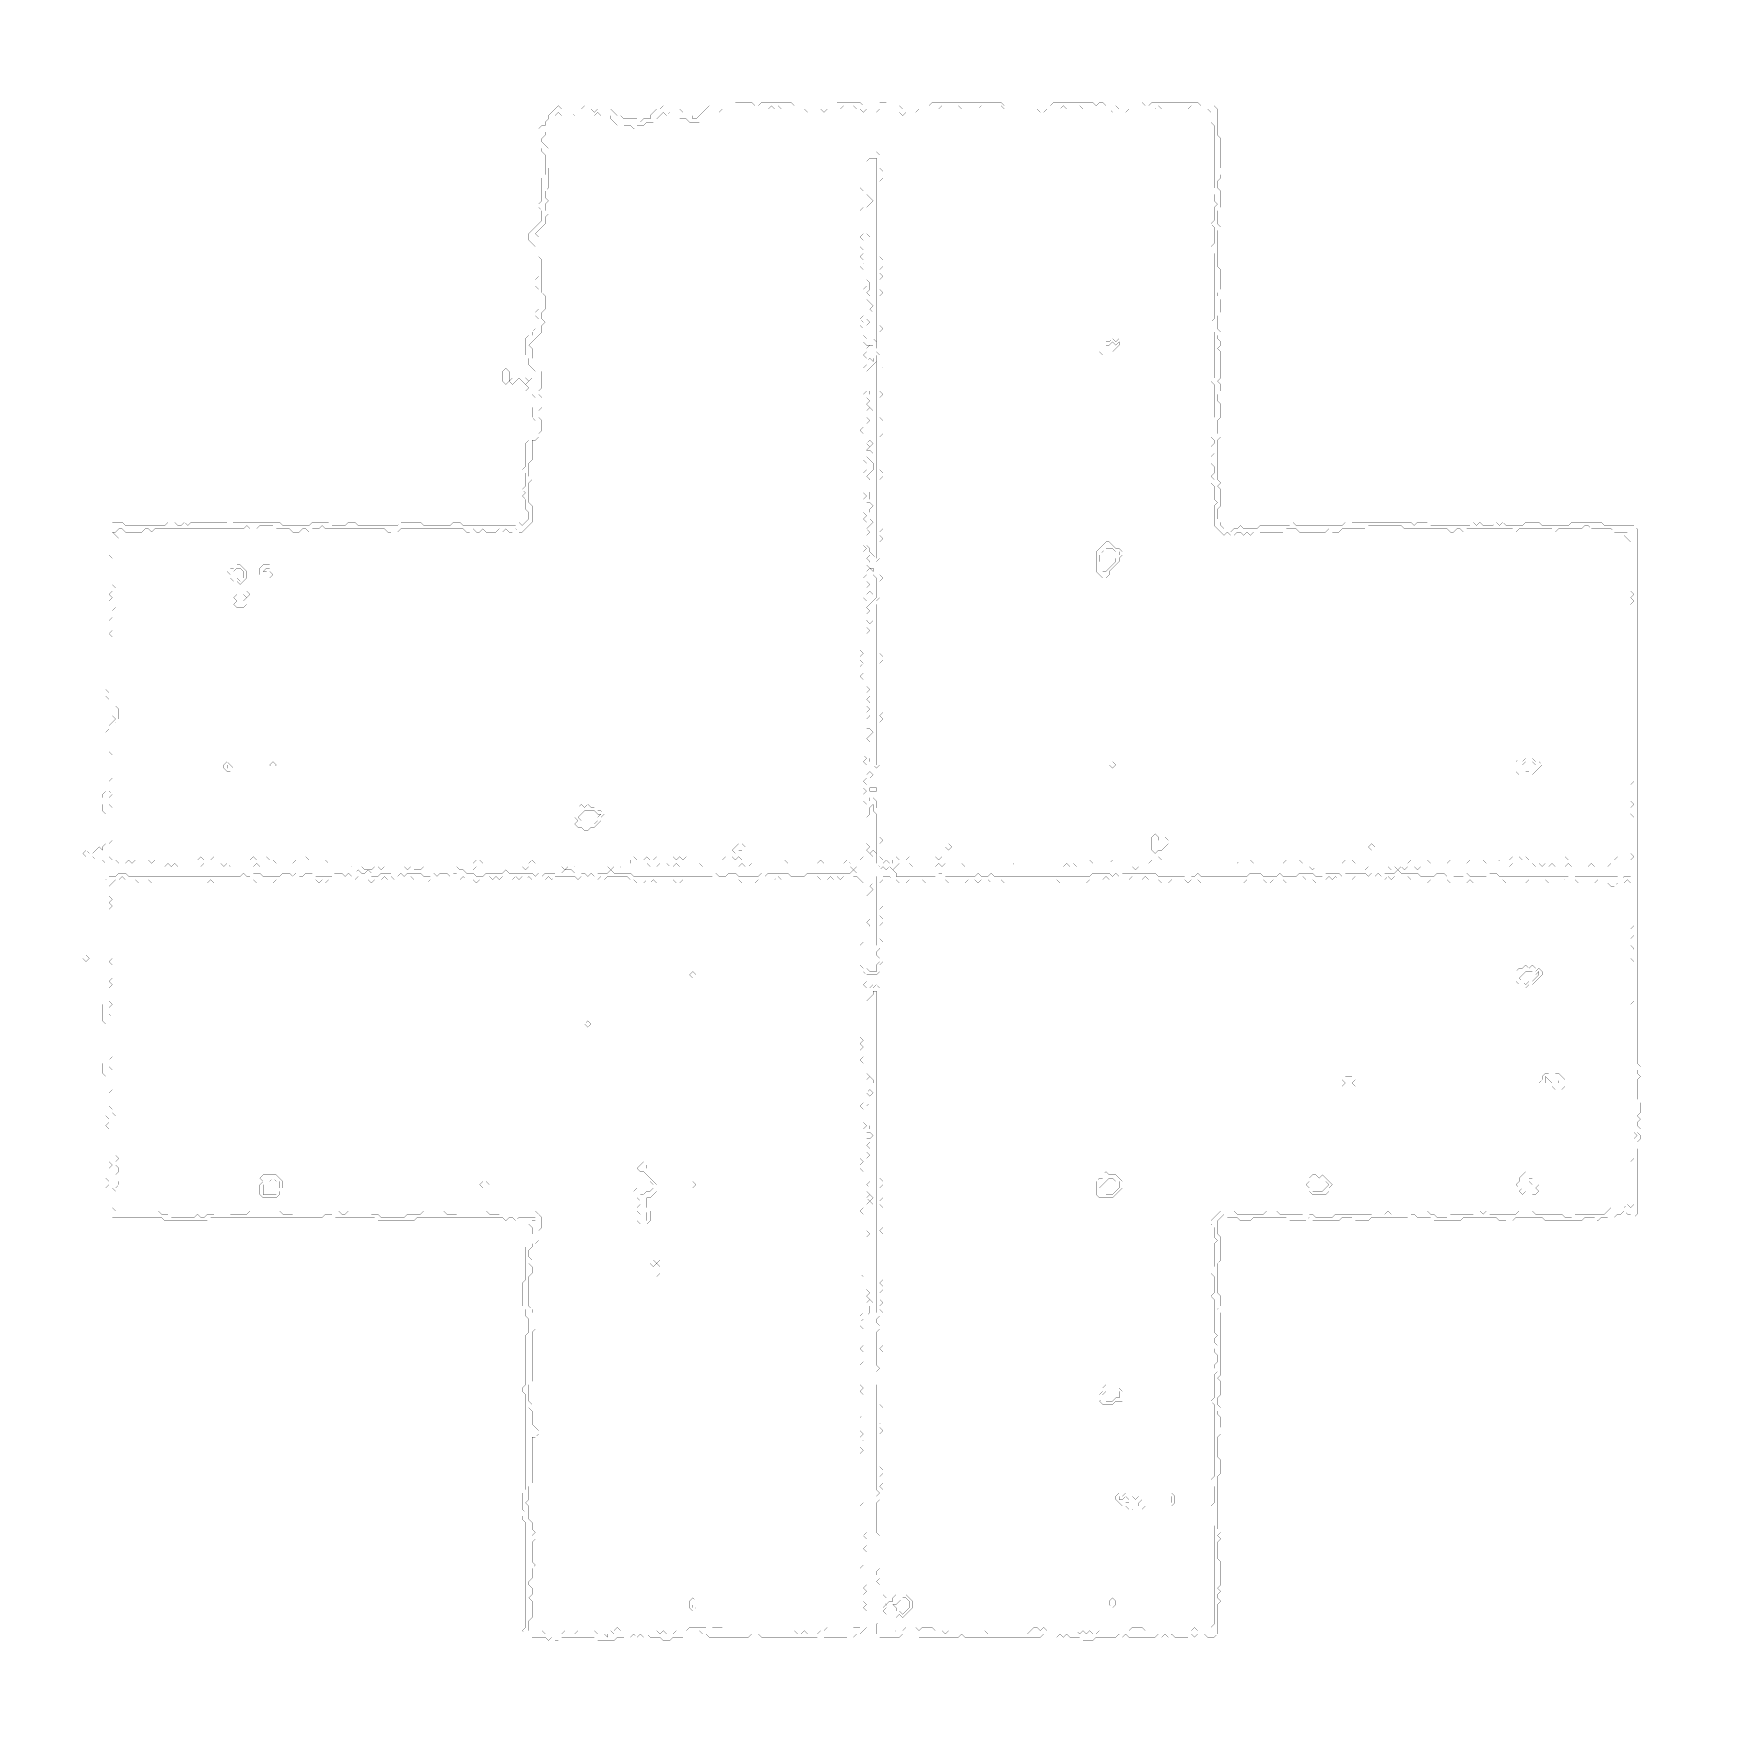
# Model space of a CAD drawing. Header units: metres. Extents: x 0 to 5089, y -5089 to 0.
import ezdxf

# ---------------------------------------------------------------- set-up
doc = ezdxf.new("R2010")
doc.units = ezdxf.units.M
doc.layers.add('conductor', color=1, linetype='Continuous')
doc.layers.add('substrate', color=5, linetype='Continuous')

msp = doc.modelspace()

# ---------------------------------------------------------------- linework, layer by layer
at = {"layer": 'conductor', "const_width": 0.5}
for points in [[(2240.8, -219.1), (2230.8, -229.1), (2220.9, -229.1), (2210.9, -229.1), (2200.9, -229.1), (2191, -229.1), (2181, -229.1), (2171.1, -229.1), (2161.1, -229.1), (2151.1, -229.1), (2141.2, -229.1), (2131.2, -229.1), (2121.3, -229.1), (2111.3, -239), (2101.3, -229.1), (2091.4, -229.1), (2081.4, -239), (2071.5, -239), (2061.5, -239), (2051.6, -239), (2041.6, -249), (2031.6, -258.9), (2021.7, -268.9), (2011.7, -268.9), (2001.8, -268.9), (1991.8, -268.9), (1981.8, -258.9), (1971.9, -258.9), (1961.9, -258.9), (1952, -249), (1952, -239), (1942, -239), (1932, -239), (1922.1, -249), (1912.1, -239), (1902.2, -249), (1892.2, -258.9), (1882.2, -268.9), (1872.3, -268.9), (1862.3, -268.9), (1852.4, -278.9), (1842.4, -278.9), (1832.5, -278.9), (1822.5, -288.8), (1812.5, -278.9), (1802.6, -278.9), (1792.6, -278.9), (1782.7, -268.9), (1772.7, -278.9), (1762.7, -268.9), (1752.8, -258.9), (1752.8, -249), (1742.8, -249), (1732.9, -249), (1722.9, -249), (1712.9, -239), (1703, -249), (1693, -249), (1683.1, -249), (1673.1, -249), (1663.2, -249), (1653.2, -249), (1643.2, -249), (1633.3, -239), (1623.3, -239), (1613.4, -239), (1603.4, -249), (1593.4, -239), (1583.5, -249), (1583.5, -258.9), (1583.5, -268.9), (1573.5, -278.9), (1563.6, -288.8), (1553.6, -298.8), (1553.6, -308.7), (1543.6, -318.7), (1543.6, -328.6), (1553.6, -338.6), (1563.6, -348.6), (1553.6, -358.5), (1563.6, -368.5), (1573.5, -378.4), (1573.5, -388.4), (1573.5, -398.4), (1563.6, -408.3), (1563.6, -418.3), (1563.6, -428.2), (1563.6, -438.2), (1563.6, -448.2), (1563.6, -458.1), (1563.6, -468.1), (1553.6, -478), (1553.6, -488), (1553.6, -497.9), (1563.6, -507.9), (1553.6, -517.9), (1553.6, -527.8), (1553.6, -537.8), (1563.6, -547.7), (1553.6, -557.7), (1553.6, -567.7), (1553.6, -577.6), (1543.6, -587.6), (1533.7, -597.5), (1523.7, -607.5), (1533.7, -617.5), (1533.7, -627.4), (1533.7, -637.4), (1533.7, -647.3), (1533.7, -657.3), (1533.7, -667.3), (1533.7, -677.2), (1543.6, -687.2), (1543.6, -697.1), (1543.6, -707.1), (1543.6, -717), (1543.6, -727), (1543.6, -737), (1543.6, -746.9), (1543.6, -756.9), (1543.6, -766.8), (1543.6, -776.8), (1543.6, -786.8), (1553.6, -796.7), (1553.6, -806.7), (1553.6, -816.6), (1553.6, -826.6), (1553.6, -836.6), (1543.6, -846.5), (1543.6, -856.5), (1543.6, -866.4), (1553.6, -876.4), (1543.6, -886.3), (1543.6, -896.3), (1543.6, -906.3), (1533.7, -916.2), (1523.7, -926.2), (1513.8, -936.1), (1503.8, -946.1), (1513.8, -956.1), (1513.8, -966), (1513.8, -976), (1513.8, -985.9), (1523.7, -995.9), (1523.7, -1005.9), (1533.7, -1015.8), (1543.6, -1025.8), (1543.6, -1035.7), (1543.6, -1045.7), (1543.6, -1055.7), (1543.6, -1065.6), (1543.6, -1075.6), (1533.7, -1085.5), (1533.7, -1095.5), (1543.6, -1105.4), (1533.7, -1115.4), (1533.7, -1125.4), (1543.6, -1135.3), (1533.7, -1145.3), (1533.7, -1155.2), (1533.7, -1165.2), (1543.6, -1175.2), (1543.6, -1185.1), (1543.6, -1195.1), (1543.6, -1205), (1533.7, -1215), (1533.7, -1225), (1523.7, -1234.9), (1513.8, -1234.9), (1513.8, -1244.9), (1513.8, -1254.8), (1513.8, -1264.8), (1513.8, -1274.8), (1513.8, -1284.7), (1513.8, -1294.7), (1503.8, -1304.6), (1503.8, -1314.6), (1503.8, -1324.5), (1503.8, -1334.5), (1503.8, -1344.5), (1513.8, -1354.4), (1503.8, -1364.4), (1503.8, -1374.3), (1503.8, -1384.3), (1503.8, -1394.3), (1503.8, -1404.2), (1503.8, -1414.2), (1503.8, -1424.1), (1513.8, -1434.1), (1513.8, -1444.1), (1513.8, -1454), (1513.8, -1464), (1513.8, -1473.9), (1513.8, -1483.9), (1503.8, -1493.8), (1493.8, -1503.8), (1483.9, -1513.8), (1473.9, -1513.8), (1464, -1503.8), (1454, -1513.8), (1444.1, -1513.8), (1434.1, -1503.8), (1424.1, -1513.8), (1414.2, -1503.8), (1404.2, -1513.8), (1394.3, -1513.8), (1384.3, -1513.8), (1374.3, -1513.8), (1364.4, -1503.8), (1354.4, -1513.8), (1344.5, -1513.8), (1334.5, -1503.8), (1324.5, -1513.8), (1314.6, -1513.8), (1304.6, -1503.8), (1294.7, -1503.8), (1284.7, -1503.8), (1274.8, -1503.8), (1264.8, -1503.8), (1254.8, -1503.8), (1244.9, -1503.8), (1234.9, -1503.8), (1225, -1503.8), (1215, -1503.8), (1205, -1503.8), (1195.1, -1503.8), (1185.1, -1503.8), (1175.2, -1503.8), (1165.2, -1503.8), (1155.2, -1503.8), (1145.3, -1503.8), (1135.3, -1503.8), (1125.4, -1503.8), (1115.4, -1503.8), (1105.4, -1513.8), (1095.5, -1503.8), (1085.5, -1513.8), (1075.6, -1513.8), (1065.6, -1503.8), (1055.7, -1503.8), (1045.7, -1503.8), (1035.7, -1503.8), (1025.8, -1503.8), (1015.8, -1503.8), (1005.9, -1503.8), (995.9, -1503.8), (985.9, -1503.8), (976, -1503.8), (966, -1503.8), (956.1, -1503.8), (946.1, -1503.8), (936.1, -1503.8), (926.2, -1503.8), (916.2, -1503.8), (906.3, -1503.8), (896.3, -1503.8), (886.3, -1503.8), (876.4, -1493.8), (866.4, -1503.8), (856.5, -1503.8), (846.5, -1503.8), (836.6, -1513.8), (826.6, -1503.8), (816.6, -1503.8), (806.7, -1513.8), (796.7, -1513.8), (786.8, -1513.8), (776.8, -1503.8), (766.8, -1503.8), (756.9, -1503.8), (746.9, -1503.8), (737, -1503.8), (727, -1493.8), (717, -1493.8), (707.1, -1493.8), (697.1, -1493.8), (687.2, -1493.8), (677.2, -1503.8), (667.3, -1493.8), (657.3, -1503.8), (647.3, -1493.8), (637.4, -1503.8), (627.4, -1503.8), (617.5, -1503.8), (607.5, -1503.8), (597.5, -1503.8), (587.6, -1503.8), (577.6, -1503.8), (567.7, -1503.8), (557.7, -1503.8), (547.7, -1503.8), (537.8, -1503.8), (527.8, -1503.8), (517.9, -1503.8), (507.9, -1503.8), (497.9, -1503.8), (488, -1503.8), (478, -1503.8), (468.1, -1503.8), (458.1, -1503.8), (448.2, -1503.8), (438.2, -1503.8), (428.2, -1503.8), (418.3, -1503.8), (408.3, -1503.8), (398.4, -1503.8), (388.4, -1503.8), (378.4, -1503.8), (368.5, -1503.8), (358.5, -1513.8), (348.6, -1503.8), (338.6, -1503.8), (328.6, -1513.8), (318.7, -1513.8), (308.7, -1513.8), (298.8, -1513.8), (288.8, -1513.8), (278.9, -1513.8), (268.9, -1503.8), (258.9, -1503.8), (249, -1513.8), (239, -1513.8), (249, -1523.7), (258.9, -1533.7), (249, -1543.6), (239, -1553.6), (239, -1563.6), (229.1, -1573.5), (229.1, -1583.5), (239, -1593.4), (239, -1603.4), (239, -1613.4), (239, -1623.3), (239, -1633.3), (239, -1643.2), (239, -1653.2), (239, -1663.2), (239, -1673.1), (249, -1683.1), (249, -1693), (249, -1703), (249, -1712.9), (249, -1722.9), (249, -1732.9), (249, -1742.8), (239, -1752.8), (239, -1762.7), (239, -1772.7), (229.1, -1782.7), (229.1, -1792.6), (229.1, -1802.6), (239, -1812.5), (229.1, -1822.5), (239, -1832.5), (239, -1842.4), (239, -1852.4), (239, -1862.3), (239, -1872.3), (239, -1882.2), (239, -1892.2), (239, -1902.2), (239, -1912.1), (239, -1922.1), (239, -1932), (239, -1942), (239, -1952), (239, -1961.9), (239, -1971.9), (239, -1981.8), (239, -1991.8), (239, -2001.8), (249, -2011.7), (249, -2021.7), (249, -2031.6), (249, -2041.6), (258.9, -2051.6), (258.9, -2061.5), (258.9, -2071.5), (258.9, -2081.4), (249, -2091.4), (249, -2101.3), (239, -2111.3), (239, -2121.3), (239, -2131.2), (239, -2141.2), (239, -2151.1), (239, -2161.1), (239, -2171.1), (229.1, -2181), (239, -2191), (239, -2200.9), (239, -2210.9), (239, -2220.9), (239, -2230.8), (239, -2240.8), (239, -2250.7), (239, -2260.7), (229.1, -2270.6), (229.1, -2280.6), (229.1, -2290.6), (229.1, -2300.5), (239, -2310.5), (229.1, -2320.4), (229.1, -2330.4), (229.1, -2340.4), (239, -2350.3), (239, -2360.3), (239, -2370.2), (239, -2380.2), (239, -2390.2), (239, -2400.1), (239, -2410.1), (239, -2420), (239, -2430), (239, -2440), (239, -2449.9), (229.1, -2459.9), (229.1, -2469.8), (229.1, -2479.8), (229.1, -2489.7), (219.1, -2499.7), (229.1, -2499.7), (239, -2509.7), (249, -2509.7), (258.9, -2519.6), (268.9, -2519.6), (278.9, -2519.6), (288.8, -2509.7), (298.8, -2519.6), (308.7, -2509.7), (318.7, -2509.7), (328.6, -2509.7), (338.6, -2509.7), (348.6, -2509.7), (358.5, -2519.6), (368.5, -2509.7), (378.4, -2509.7), (388.4, -2509.7), (398.4, -2509.7), (408.3, -2509.7), (418.3, -2509.7), (428.2, -2509.7), (438.2, -2509.7), (448.2, -2509.7), (458.1, -2509.7), (468.1, -2509.7), (478, -2509.7), (488, -2509.7), (497.9, -2509.7), (507.9, -2499.7), (517.9, -2509.7), (527.8, -2509.7), (537.8, -2509.7), (547.7, -2499.7), (557.7, -2509.7), (567.7, -2509.7), (577.6, -2509.7), (587.6, -2509.7), (597.5, -2509.7), (607.5, -2509.7), (617.5, -2509.7), (627.4, -2509.7), (637.4, -2509.7), (647.3, -2509.7), (657.3, -2509.7), (667.3, -2499.7), (677.2, -2509.7), (687.2, -2509.7), (697.1, -2509.7), (707.1, -2499.7), (717, -2509.7), (727, -2509.7), (737, -2519.6), (746.9, -2519.6), (756.9, -2519.6), (766.8, -2519.6), (776.8, -2519.6), (786.8, -2519.6), (796.7, -2509.7), (806.7, -2509.7), (816.6, -2509.7), (826.6, -2499.7), (836.6, -2509.7), (846.5, -2509.7), (856.5, -2509.7), (866.4, -2509.7), (876.4, -2509.7), (886.3, -2509.7), (896.3, -2519.6), (906.3, -2519.6), (916.2, -2519.6), (926.2, -2519.6), (936.1, -2519.6), (946.1, -2519.6), (956.1, -2519.6), (966, -2519.6), (976, -2519.6), (985.9, -2519.6), (995.9, -2519.6), (1005.9, -2519.6), (1015.8, -2519.6), (1025.8, -2519.6), (1035.7, -2519.6), (1045.7, -2519.6), (1055.7, -2519.6), (1065.6, -2519.6), (1075.6, -2519.6), (1085.5, -2519.6), (1095.5, -2519.6), (1105.4, -2519.6), (1115.4, -2519.6), (1125.4, -2519.6), (1135.3, -2519.6), (1145.3, -2519.6), (1155.2, -2519.6), (1165.2, -2519.6), (1175.2, -2519.6), (1185.1, -2519.6), (1195.1, -2519.6), (1205, -2519.6), (1215, -2519.6), (1225, -2519.6), (1234.9, -2519.6), (1244.9, -2519.6), (1254.8, -2519.6), (1264.8, -2519.6), (1274.8, -2519.6), (1284.7, -2519.6), (1294.7, -2519.6), (1304.6, -2519.6), (1314.6, -2519.6), (1324.5, -2519.6), (1334.5, -2519.6), (1344.5, -2509.7), (1354.4, -2509.7), (1364.4, -2519.6), (1374.3, -2519.6), (1384.3, -2519.6), (1394.3, -2519.6), (1404.2, -2519.6), (1414.2, -2519.6), (1424.1, -2519.6), (1434.1, -2519.6), (1444.1, -2519.6), (1454, -2519.6), (1464, -2519.6), (1473.9, -2519.6), (1483.9, -2519.6), (1493.8, -2519.6), (1503.8, -2519.6), (1513.8, -2509.7), (1523.7, -2519.6), (1533.7, -2519.6), (1543.6, -2519.6), (1553.6, -2519.6), (1563.6, -2519.6), (1573.5, -2519.6), (1583.5, -2519.6), (1593.4, -2519.6), (1603.4, -2519.6), (1613.4, -2519.6), (1623.3, -2519.6), (1633.3, -2519.6), (1643.2, -2519.6), (1653.2, -2519.6), (1663.2, -2519.6), (1673.1, -2519.6), (1683.1, -2519.6), (1693, -2519.6), (1703, -2519.6), (1712.9, -2519.6), (1722.9, -2519.6), (1732.9, -2519.6), (1742.8, -2519.6), (1752.8, -2519.6), (1762.7, -2519.6), (1772.7, -2519.6), (1782.7, -2519.6), (1792.6, -2519.6), (1802.6, -2519.6), (1812.5, -2519.6), (1812.5, -2509.7), (1822.5, -2499.7), (1832.5, -2509.7), (1842.4, -2509.7), (1852.4, -2509.7), (1862.3, -2499.7), (1872.3, -2509.7), (1882.2, -2509.7), (1892.2, -2499.7), (1902.2, -2499.7), (1912.1, -2499.7), (1922.1, -2509.7), (1932, -2509.7), (1942, -2499.7), (1952, -2509.7), (1961.9, -2499.7), (1971.9, -2509.7), (1981.8, -2499.7), (1991.8, -2509.7), (2001.8, -2509.7), (2011.7, -2509.7), (2021.7, -2509.7), (2031.6, -2509.7), (2041.6, -2509.7), (2051.6, -2509.7), (2061.5, -2509.7), (2071.5, -2509.7), (2081.4, -2509.7), (2091.4, -2509.7), (2101.3, -2499.7), (2111.3, -2499.7), (2121.3, -2499.7), (2131.2, -2509.7), (2141.2, -2499.7), (2151.1, -2509.7), (2161.1, -2509.7), (2171.1, -2509.7), (2181, -2509.7), (2191, -2509.7), (2200.9, -2509.7), (2210.9, -2509.7), (2220.9, -2509.7), (2230.8, -2509.7), (2240.8, -2509.7), (2250.7, -2509.7), (2260.7, -2509.7), (2270.6, -2509.7), (2280.6, -2509.7), (2290.6, -2519.6), (2300.5, -2519.6), (2310.5, -2519.6), (2320.4, -2519.6), (2330.4, -2519.6), (2340.4, -2519.6), (2350.3, -2519.6), (2360.3, -2519.6), (2370.2, -2519.6), (2380.2, -2519.6), (2390.2, -2509.7), (2400.1, -2519.6), (2410.1, -2519.6), (2420, -2519.6), (2430, -2519.6), (2440, -2519.6), (2449.9, -2519.6), (2459.9, -2519.6), (2469.8, -2509.7), (2479.8, -2519.6), (2489.7, -2519.6), (2499.7, -2519.6), (2509.7, -2519.6), (2509.7, -2509.7), (2519.6, -2499.7), (2519.6, -2489.7), (2519.6, -2479.8), (2519.6, -2469.8), (2519.6, -2459.9), (2519.6, -2449.9), (2519.6, -2440), (2519.6, -2430), (2519.6, -2420), (2519.6, -2410.1), (2519.6, -2400.1), (2519.6, -2390.2), (2519.6, -2380.2), (2519.6, -2370.2), (2519.6, -2360.3), (2519.6, -2350.3), (2529.6, -2340.4), (2539.5, -2340.4), (2529.6, -2340.4), (2519.6, -2330.4), (2519.6, -2320.4), (2519.6, -2310.5), (2529.6, -2300.5), (2519.6, -2290.6), (2529.6, -2280.6), (2519.6, -2270.6), (2529.6, -2260.7), (2539.5, -2260.7), (2549.5, -2270.6), (2559.5, -2280.6), (2569.4, -2290.6), (2569.4, -2300.5), (2559.5, -2310.5), (2549.5, -2320.4), (2559.5, -2330.4), (2559.5, -2340.4), (2559.5, -2350.3), (2569.4, -2360.3), (2569.4, -2370.2), (2569.4, -2380.2), (2569.4, -2390.2), (2569.4, -2400.1), (2569.4, -2410.1), (2569.4, -2420), (2569.4, -2430), (2569.4, -2440), (2579.4, -2449.9), (2569.4, -2459.9), (2569.4, -2469.8), (2569.4, -2479.8), (2569.4, -2489.7), (2569.4, -2499.7), (2579.4, -2509.7), (2579.4, -2519.6), (2589.3, -2509.7), (2599.3, -2519.6), (2609.3, -2519.6), (2609.3, -2509.7), (2619.2, -2499.7), (2629.2, -2509.7), (2639.1, -2509.7), (2649.1, -2509.7), (2659, -2499.7), (2669, -2509.7), (2679, -2509.7), (2688.9, -2509.7), (2698.9, -2509.7), (2708.8, -2509.7), (2718.8, -2509.7), (2728.8, -2509.7), (2738.7, -2499.7), (2748.7, -2509.7), (2758.6, -2499.7), (2768.6, -2499.7), (2778.6, -2499.7), (2788.5, -2509.7), (2798.5, -2509.7), (2808.4, -2509.7), (2818.4, -2509.7), (2828.4, -2509.7), (2838.3, -2509.7), (2848.3, -2509.7), (2858.2, -2509.7), (2868.2, -2509.7), (2878.1, -2509.7), (2888.1, -2509.7), (2898.1, -2509.7), (2908, -2509.7), (2918, -2509.7), (2927.9, -2509.7), (2937.9, -2509.7), (2947.9, -2509.7), (2957.8, -2509.7), (2967.8, -2509.7), (2977.7, -2509.7), (2987.7, -2509.7), (2997.7, -2509.7), (3007.6, -2509.7), (3017.6, -2509.7), (3027.5, -2509.7), (3037.5, -2509.7), (3047.4, -2509.7), (3057.4, -2509.7), (3067.4, -2509.7), (3077.3, -2509.7), (3087.3, -2509.7), (3097.2, -2509.7), (3107.2, -2509.7), (3117.2, -2509.7), (3127.1, -2509.7), (3137.1, -2509.7), (3147, -2509.7), (3157, -2509.7), (3167, -2509.7), (3176.9, -2509.7), (3186.9, -2509.7), (3196.8, -2509.7), (3206.8, -2509.7), (3216.8, -2519.6), (3226.7, -2519.6), (3236.7, -2519.6), (3246.6, -2519.6), (3256.6, -2519.6), (3266.5, -2519.6), (3276.5, -2509.7), (3286.5, -2519.6), (3296.4, -2519.6), (3306.4, -2519.6), (3316.3, -2519.6), (3326.3, -2519.6), (3336.3, -2519.6), (3346.2, -2519.6), (3356.2, -2519.6), (3366.1, -2519.6), (3376.1, -2519.6), (3386.1, -2519.6), (3396, -2509.7), (3406, -2509.7), (3415.9, -2499.7), (3425.9, -2509.7), (3435.8, -2509.7), (3445.8, -2509.7), (3455.8, -2509.7), (3465.7, -2509.7), (3475.7, -2509.7), (3485.6, -2509.7), (3495.6, -2509.7), (3505.6, -2509.7), (3515.5, -2509.7), (3525.5, -2509.7), (3535.4, -2509.7), (3545.4, -2509.7), (3555.4, -2509.7), (3565.3, -2509.7), (3575.3, -2509.7), (3585.2, -2509.7), (3595.2, -2509.7), (3605.2, -2519.6), (3615.1, -2519.6), (3625.1, -2519.6), (3635, -2519.6), (3645, -2519.6), (3654.9, -2519.6), (3664.9, -2509.7), (3674.9, -2509.7), (3684.8, -2509.7), (3694.8, -2509.7), (3704.7, -2519.6), (3714.7, -2519.6), (3724.7, -2519.6), (3734.6, -2519.6), (3744.6, -2519.6), (3754.5, -2519.6), (3764.5, -2519.6), (3774.5, -2519.6), (3784.4, -2519.6), (3794.4, -2519.6), (3804.3, -2509.7), (3814.3, -2509.7), (3824.2, -2509.7), (3834.2, -2509.7), (3844.2, -2509.7), (3854.1, -2519.6), (3864.1, -2519.6), (3874, -2519.6), (3884, -2519.6), (3894, -2519.6), (3903.9, -2519.6), (3913.9, -2519.6), (3923.8, -2519.6), (3933.8, -2519.6), (3943.8, -2519.6), (3953.7, -2519.6), (3963.7, -2519.6), (3973.6, -2519.6), (3983.6, -2509.7), (3993.6, -2509.7), (4003.5, -2509.7), (4013.5, -2519.6), (4023.4, -2519.6), (4033.4, -2519.6), (4043.3, -2519.6), (4053.3, -2519.6), (4063.3, -2519.6), (4073.2, -2519.6), (4083.2, -2519.6), (4093.1, -2519.6), (4103.1, -2519.6), (4113.1, -2519.6), (4123, -2519.6), (4133, -2519.6), (4142.9, -2519.6), (4152.9, -2519.6), (4162.9, -2519.6), (4172.8, -2519.6), (4182.8, -2509.7), (4192.7, -2509.7), (4202.7, -2509.7), (4212.7, -2509.7), (4222.6, -2509.7), (4232.6, -2509.7), (4242.5, -2519.6), (4252.5, -2519.6), (4262.4, -2519.6), (4272.4, -2519.6), (4282.4, -2519.6), (4292.3, -2519.6), (4302.3, -2509.7), (4312.2, -2509.7), (4322.2, -2509.7), (4332.2, -2509.7), (4342.1, -2519.6), (4352.1, -2519.6), (4362, -2509.7), (4372, -2509.7), (4382, -2509.7), (4391.9, -2509.7), (4401.9, -2509.7), (4411.8, -2519.6), (4421.8, -2519.6), (4431.7, -2519.6), (4441.7, -2519.6), (4451.7, -2509.7), (4461.6, -2509.7), (4471.6, -2509.7), (4481.5, -2509.7), (4491.5, -2499.7), (4501.5, -2499.7), (4511.4, -2499.7), (4521.4, -2509.7), (4531.3, -2499.7), (4541.3, -2509.7), (4551.3, -2509.7), (4561.2, -2509.7), (4571.2, -2509.7), (4581.1, -2509.7), (4591.1, -2509.7), (4601.1, -2509.7), (4611, -2509.7), (4621, -2509.7), (4630.9, -2509.7), (4640.9, -2509.7), (4650.8, -2499.7), (4660.8, -2509.7), (4670.8, -2509.7), (4680.7, -2509.7), (4690.7, -2509.7), (4700.6, -2509.7), (4710.6, -2509.7), (4720.6, -2509.7), (4730.5, -2509.7), (4740.5, -2509.7), (4750.4, -2509.7), (4760.4, -2509.7), (4770.4, -2509.7), (4780.3, -2509.7), (4790.3, -2509.7), (4800.2, -2509.7), (4810.2, -2499.7), (4820.1, -2509.7), (4830.1, -2509.7), (4840.1, -2509.7), (4850, -2509.7), (4860, -2499.7), (4850, -2489.7), (4860, -2479.8), (4860, -2469.8), (4860, -2459.9), (4860, -2449.9), (4860, -2440), (4860, -2430), (4860, -2420), (4860, -2410.1), (4860, -2400.1), (4860, -2390.2), (4860, -2380.2), (4850, -2370.2), (4860, -2360.3), (4850, -2350.3), (4860, -2340.4), (4850, -2330.4), (4850, -2320.4), (4850, -2310.5), (4860, -2300.5), (4850, -2290.6), (4850, -2280.6), (4860, -2270.6), (4860, -2260.7), (4860, -2250.7), (4860, -2240.8), (4860, -2230.8), (4860, -2220.9), (4860, -2210.9), (4860, -2200.9), (4860, -2191), (4860, -2181), (4860, -2171.1), (4860, -2161.1), (4860, -2151.1), (4860, -2141.2), (4860, -2131.2), (4860, -2121.3), (4860, -2111.3), (4860, -2101.3), (4860, -2091.4), (4860, -2081.4), (4860, -2071.5), (4860, -2061.5), (4860, -2051.6), (4860, -2041.6), (4860, -2031.6), (4860, -2021.7), (4860, -2011.7), (4860, -2001.8), (4850, -1991.8), (4860, -1981.8), (4860, -1971.9), (4860, -1961.9), (4860, -1952), (4860, -1942), (4860, -1932), (4860, -1922.1), (4860, -1912.1), (4860, -1902.2), (4860, -1892.2), (4860, -1882.2), (4860, -1872.3), (4860, -1862.3), (4860, -1852.4), (4860, -1842.4), (4860, -1832.5), (4860, -1822.5), (4860, -1812.5), (4860, -1802.6), (4860, -1792.6), (4860, -1782.7), (4860, -1772.7), (4860, -1762.7), (4860, -1752.8), (4860, -1742.8), (4850, -1732.9), (4860, -1722.9), (4850, -1712.9), (4860, -1703), (4850, -1693), (4850, -1683.1), (4850, -1673.1), (4850, -1663.2), (4850, -1653.2), (4850, -1643.2), (4850, -1633.3), (4850, -1623.3), (4850, -1613.4), (4850, -1603.4), (4850, -1593.4), (4850, -1583.5), (4850, -1573.5), (4850, -1563.6), (4850, -1553.6), (4850, -1543.6), (4840.1, -1533.7), (4830.1, -1523.7), (4840.1, -1513.8), (4830.1, -1513.8), (4820.1, -1513.8), (4810.2, -1513.8), (4800.2, -1513.8), (4790.3, -1503.8), (4780.3, -1503.8), (4770.4, -1503.8), (4760.4, -1503.8), (4750.4, -1503.8), (4740.5, -1503.8), (4730.5, -1503.8), (4720.6, -1493.8), (4710.6, -1493.8), (4700.6, -1503.8), (4690.7, -1503.8), (4680.7, -1503.8), (4670.8, -1503.8), (4660.8, -1503.8), (4650.8, -1503.8), (4640.9, -1503.8), (4630.9, -1503.8), (4621, -1513.8), (4611, -1503.8), (4601.1, -1503.8), (4591.1, -1503.8), (4581.1, -1503.8), (4571.2, -1503.8), (4561.2, -1503.8), (4551.3, -1503.8), (4541.3, -1503.8), (4531.3, -1503.8), (4521.4, -1503.8), (4511.4, -1503.8), (4501.5, -1513.8), (4491.5, -1503.8), (4481.5, -1503.8), (4471.6, -1503.8), (4461.6, -1503.8), (4451.7, -1503.8), (4441.7, -1503.8), (4431.7, -1503.8), (4421.8, -1503.8), (4411.8, -1503.8), (4401.9, -1503.8), (4391.9, -1503.8), (4382, -1503.8), (4372, -1503.8), (4362, -1503.8), (4352.1, -1503.8), (4342.1, -1513.8), (4332.2, -1503.8), (4322.2, -1503.8), (4312.2, -1513.8), (4302.3, -1513.8), (4292.3, -1503.8), (4282.4, -1503.8), (4272.4, -1503.8), (4262.4, -1503.8), (4252.5, -1503.8), (4242.5, -1503.8), (4232.6, -1503.8), (4222.6, -1503.8), (4212.7, -1503.8), (4202.7, -1503.8), (4192.7, -1503.8), (4182.8, -1503.8), (4172.8, -1503.8), (4162.9, -1503.8), (4152.9, -1493.8), (4142.9, -1493.8), (4133, -1493.8), (4123, -1493.8), (4113.1, -1493.8), (4103.1, -1493.8), (4093.1, -1493.8), (4083.2, -1493.8), (4073.2, -1493.8), (4063.3, -1493.8), (4053.3, -1493.8), (4043.3, -1503.8), (4033.4, -1503.8), (4023.4, -1503.8), (4013.5, -1503.8), (4003.5, -1503.8), (3993.6, -1503.8), (3983.6, -1503.8), (3973.6, -1503.8), (3963.7, -1513.8), (3953.7, -1513.8), (3943.8, -1513.8), (3933.8, -1503.8), (3923.8, -1513.8), (3913.9, -1513.8), (3903.9, -1513.8), (3894, -1513.8), (3884, -1513.8), (3874, -1513.8), (3864.1, -1513.8), (3854.1, -1513.8), (3844.2, -1513.8), (3834.2, -1503.8), (3824.2, -1503.8), (3814.3, -1503.8), (3804.3, -1503.8), (3794.4, -1513.8), (3784.4, -1513.8), (3774.5, -1513.8), (3764.5, -1513.8), (3754.5, -1513.8), (3744.6, -1513.8), (3734.6, -1513.8), (3724.7, -1513.8), (3714.7, -1523.7), (3704.7, -1513.8), (3694.8, -1523.7), (3684.8, -1513.8), (3674.9, -1523.7), (3664.9, -1513.8), (3654.9, -1513.8), (3645, -1523.7), (3635, -1523.7), (3625.1, -1513.8), (3615.1, -1523.7), (3605.2, -1513.8), (3595.2, -1503.8), (3585.2, -1493.8), (3585.2, -1483.9), (3585.2, -1473.9), (3585.2, -1464), (3585.2, -1454), (3585.2, -1444.1), (3585.2, -1434.1), (3595.2, -1424.1), (3585.2, -1414.2), (3585.2, -1404.2), (3585.2, -1394.3), (3585.2, -1384.3), (3585.2, -1374.3), (3575.3, -1364.4), (3585.2, -1354.4), (3575.3, -1344.5), (3585.2, -1334.5), (3585.2, -1324.5), (3585.2, -1314.6), (3575.3, -1304.6), (3575.3, -1294.7), (3575.3, -1284.7), (3585.2, -1274.8), (3575.3, -1264.8), (3575.3, -1254.8), (3585.2, -1244.9), (3585.2, -1234.9), (3575.3, -1225), (3575.3, -1215), (3575.3, -1205), (3575.3, -1195.1), (3575.3, -1185.1), (3575.3, -1175.2), (3585.2, -1165.2), (3585.2, -1155.2), (3585.2, -1145.3), (3585.2, -1135.3), (3585.2, -1125.4), (3585.2, -1115.4), (3585.2, -1105.4), (3585.2, -1095.5), (3585.2, -1085.5), (3585.2, -1075.6), (3585.2, -1065.6), (3575.3, -1055.7), (3585.2, -1045.7), (3585.2, -1035.7), (3585.2, -1025.8), (3585.2, -1015.8), (3585.2, -1005.9), (3585.2, -995.9), (3585.2, -985.9), (3585.2, -976), (3585.2, -966), (3585.2, -956.1), (3585.2, -946.1), (3585.2, -936.1), (3585.2, -926.2), (3585.2, -916.2), (3585.2, -906.3), (3575.3, -896.3), (3575.3, -886.3), (3575.3, -876.4), (3585.2, -866.4), (3585.2, -856.5), (3585.2, -846.5), (3585.2, -836.6), (3585.2, -826.6), (3585.2, -816.6), (3585.2, -806.7), (3585.2, -796.7), (3585.2, -786.8), (3585.2, -776.8), (3585.2, -766.8), (3585.2, -756.9), (3585.2, -746.9), (3585.2, -737), (3585.2, -727), (3585.2, -717), (3585.2, -707.1), (3585.2, -697.1), (3585.2, -687.2), (3585.2, -677.2), (3585.2, -667.3), (3575.3, -657.3), (3575.3, -647.3), (3585.2, -637.4), (3585.2, -627.4), (3585.2, -617.5), (3585.2, -607.5), (3585.2, -597.5), (3585.2, -587.6), (3575.3, -577.6), (3585.2, -567.7), (3585.2, -557.7), (3585.2, -547.7), (3585.2, -537.8), (3585.2, -527.8), (3595.2, -517.9), (3585.2, -507.9), (3585.2, -497.9), (3585.2, -488), (3595.2, -478), (3585.2, -468.1), (3585.2, -458.1), (3585.2, -448.2), (3585.2, -438.2), (3585.2, -428.2), (3585.2, -418.3), (3585.2, -408.3), (3585.2, -398.4), (3585.2, -388.4), (3585.2, -378.4), (3585.2, -368.5), (3585.2, -358.5), (3585.2, -348.6), (3585.2, -338.6), (3585.2, -328.6), (3585.2, -318.7), (3585.2, -308.7), (3585.2, -298.8), (3585.2, -288.8), (3585.2, -278.9), (3575.3, -268.9), (3575.3, -258.9), (3575.3, -249), (3575.3, -239), (3565.3, -229.1), (3555.4, -229.1), (3545.4, -229.1), (3535.4, -229.1), (3525.5, -229.1), (3515.5, -219.1), (3505.6, -229.1), (3495.6, -229.1), (3485.6, -229.1), (3475.7, -229.1), (3465.7, -229.1), (3455.8, -229.1), (3445.8, -229.1), (3435.8, -229.1), (3425.9, -229.1), (3415.9, -219.1), (3406, -229.1), (3396, -229.1), (3386.1, -229.1), (3376.1, -229.1), (3366.1, -229.1), (3356.2, -229.1), (3346.2, -229.1), (3336.3, -229.1), (3326.3, -229.1), (3316.3, -239), (3306.4, -239), (3296.4, -239), (3286.5, -239), (3276.5, -239), (3266.5, -229.1), (3256.6, -229.1), (3246.6, -229.1), (3236.7, -229.1), (3226.7, -229.1), (3216.8, -229.1), (3206.8, -229.1), (3196.8, -229.1), (3186.9, -229.1), (3176.9, -219.1), (3167, -229.1), (3157, -229.1), (3147, -229.1), (3137.1, -229.1), (3127.1, -219.1), (3117.2, -229.1), (3107.2, -229.1), (3097.2, -229.1), (3087.3, -229.1), (3077.3, -229.1), (3067.4, -239), (3057.4, -239), (3047.4, -229.1), (3037.5, -239), (3027.5, -239), (3017.6, -239), (3007.6, -239), (2997.7, -239), (2987.7, -239), (2977.7, -239), (2967.8, -229.1), (2957.8, -229.1), (2947.9, -229.1), (2937.9, -219.1), (2927.9, -219.1), (2918, -219.1), (2908, -219.1), (2898.1, -219.1), (2888.1, -219.1), (2878.1, -219.1), (2868.2, -229.1), (2858.2, -229.1), (2848.3, -229.1), (2838.3, -229.1), (2828.4, -229.1), (2818.4, -229.1), (2808.4, -219.1), (2798.5, -219.1), (2788.5, -219.1), (2778.6, -219.1), (2768.6, -219.1), (2758.6, -219.1), (2748.7, -229.1), (2738.7, -229.1), (2728.8, -229.1), (2718.8, -229.1), (2708.8, -229.1), (2698.9, -229.1), (2688.9, -229.1), (2679, -239), (2669, -239), (2659, -239), (2649.1, -239), (2639.1, -249), (2629.2, -239), (2619.2, -239), (2609.3, -229.1), (2599.3, -229.1), (2589.3, -229.1), (2579.4, -229.1), (2569.4, -229.1), (2559.5, -239), (2549.5, -239), (2539.5, -239), (2529.6, -229.1), (2519.6, -239), (2509.7, -229.1), (2499.7, -229.1), (2489.7, -219.1), (2479.8, -219.1), (2469.8, -219.1), (2459.9, -219.1), (2449.9, -229.1), (2440, -229.1), (2430, -229.1), (2420, -229.1), (2410.1, -229.1), (2400.1, -239), (2390.2, -229.1), (2380.2, -229.1), (2370.2, -229.1), (2360.3, -239), (2350.3, -239), (2340.4, -229.1), (2330.4, -229.1), (2320.4, -229.1), (2310.5, -229.1), (2300.5, -229.1), (2290.6, -229.1), (2280.6, -229.1), (2270.6, -229.1), (2260.7, -219.1), (2250.7, -229.1)], [(2529.6, -368.5), (2539.5, -358.5), (2549.5, -358.5), (2559.5, -358.5), (2569.4, -368.5), (2569.4, -378.4), (2569.4, -388.4), (2569.4, -398.4), (2569.4, -408.3), (2579.4, -418.3), (2579.4, -428.2), (2579.4, -438.2), (2569.4, -448.2), (2569.4, -458.1), (2569.4, -468.1), (2569.4, -478), (2569.4, -488), (2569.4, -497.9), (2569.4, -507.9), (2569.4, -517.9), (2569.4, -527.8), (2569.4, -537.8), (2569.4, -547.7), (2569.4, -557.7), (2569.4, -567.7), (2579.4, -577.6), (2569.4, -587.6), (2569.4, -597.5), (2569.4, -607.5), (2569.4, -617.5), (2569.4, -627.4), (2569.4, -637.4), (2569.4, -647.3), (2569.4, -657.3), (2569.4, -667.3), (2569.4, -677.2), (2579.4, -687.2), (2579.4, -697.1), (2579.4, -707.1), (2569.4, -717), (2569.4, -727), (2579.4, -737), (2569.4, -746.9), (2569.4, -756.9), (2569.4, -766.8), (2569.4, -776.8), (2579.4, -786.8), (2569.4, -796.7), (2569.4, -806.7), (2569.4, -816.6), (2569.4, -826.6), (2569.4, -836.6), (2569.4, -846.5), (2569.4, -856.5), (2569.4, -866.4), (2569.4, -876.4), (2569.4, -886.3), (2579.4, -896.3), (2569.4, -906.3), (2569.4, -916.2), (2569.4, -926.2), (2569.4, -936.1), (2569.4, -946.1), (2569.4, -956.1), (2559.5, -966), (2549.5, -966), (2539.5, -966), (2529.6, -956.1), (2539.5, -946.1), (2549.5, -946.1), (2539.5, -946.1), (2529.6, -946.1), (2519.6, -936.1), (2529.6, -926.2), (2519.6, -916.2), (2519.6, -906.3), (2519.6, -896.3), (2509.7, -886.3), (2519.6, -876.4), (2509.7, -866.4), (2519.6, -856.5), (2519.6, -846.5), (2519.6, -836.6), (2519.6, -826.6), (2519.6, -816.6), (2519.6, -806.7), (2519.6, -796.7), (2519.6, -786.8), (2519.6, -776.8), (2529.6, -766.8), (2519.6, -756.9), (2519.6, -746.9), (2519.6, -737), (2519.6, -727), (2519.6, -717), (2509.7, -707.1), (2519.6, -697.1), (2519.6, -687.2), (2509.7, -677.2), (2519.6, -667.3), (2519.6, -657.3), (2509.7, -647.3), (2519.6, -637.4), (2519.6, -627.4), (2509.7, -617.5), (2519.6, -607.5), (2519.6, -597.5), (2519.6, -587.6), (2519.6, -577.6), (2509.7, -567.7), (2509.7, -557.7), (2509.7, -547.7), (2509.7, -537.8), (2519.6, -527.8), (2519.6, -517.9), (2519.6, -507.9), (2519.6, -497.9), (2519.6, -488), (2519.6, -478), (2509.7, -468.1), (2509.7, -458.1), (2519.6, -448.2), (2519.6, -438.2), (2519.6, -428.2), (2519.6, -418.3), (2519.6, -408.3), (2519.6, -398.4), (2519.6, -388.4), (2519.6, -378.4)], [(2519.6, -976), (2529.6, -966), (2539.5, -966), (2549.5, -966), (2559.5, -966), (2569.4, -976), (2569.4, -985.9), (2569.4, -995.9), (2569.4, -1005.9), (2579.4, -1015.8), (2579.4, -1025.8), (2579.4, -1035.7), (2579.4, -1045.7), (2579.4, -1055.7), (2579.4, -1065.6), (2569.4, -1075.6), (2569.4, -1085.5), (2579.4, -1095.5), (2569.4, -1105.4), (2569.4, -1115.4), (2569.4, -1125.4), (2569.4, -1135.3), (2569.4, -1145.3), (2569.4, -1155.2), (2569.4, -1165.2), (2579.4, -1175.2), (2579.4, -1185.1), (2579.4, -1195.1), (2579.4, -1205), (2579.4, -1215), (2569.4, -1225), (2569.4, -1234.9), (2569.4, -1244.9), (2569.4, -1254.8), (2569.4, -1264.8), (2569.4, -1274.8), (2569.4, -1284.7), (2569.4, -1294.7), (2569.4, -1304.6), (2569.4, -1314.6), (2569.4, -1324.5), (2579.4, -1334.5), (2579.4, -1344.5), (2569.4, -1354.4), (2569.4, -1364.4), (2579.4, -1374.3), (2569.4, -1384.3), (2569.4, -1394.3), (2569.4, -1404.2), (2569.4, -1414.2), (2569.4, -1424.1), (2569.4, -1434.1), (2569.4, -1444.1), (2569.4, -1454), (2569.4, -1464), (2569.4, -1473.9), (2569.4, -1483.9), (2579.4, -1493.8), (2579.4, -1503.8), (2569.4, -1513.8), (2569.4, -1523.7), (2579.4, -1533.7), (2569.4, -1543.6), (2569.4, -1553.6), (2569.4, -1563.6), (2569.4, -1573.5), (2569.4, -1583.5), (2569.4, -1593.4), (2559.5, -1603.4), (2549.5, -1603.4), (2539.5, -1603.4), (2529.6, -1593.4), (2539.5, -1583.5), (2529.6, -1583.5), (2519.6, -1573.5), (2529.6, -1563.6), (2519.6, -1553.6), (2519.6, -1543.6), (2519.6, -1533.7), (2519.6, -1523.7), (2519.6, -1513.8), (2519.6, -1503.8), (2519.6, -1493.8), (2529.6, -1483.9), (2519.6, -1473.9), (2529.6, -1464), (2519.6, -1454), (2519.6, -1444.1), (2519.6, -1434.1), (2519.6, -1424.1), (2519.6, -1414.2), (2529.6, -1404.2), (2519.6, -1394.3), (2519.6, -1384.3), (2519.6, -1374.3), (2519.6, -1364.4), (2519.6, -1354.4), (2519.6, -1344.5), (2519.6, -1334.5), (2529.6, -1324.5), (2519.6, -1314.6), (2529.6, -1304.6), (2519.6, -1294.7), (2519.6, -1284.7), (2519.6, -1274.8), (2519.6, -1264.8), (2519.6, -1254.8), (2519.6, -1244.9), (2519.6, -1234.9), (2519.6, -1225), (2519.6, -1215), (2509.7, -1205), (2519.6, -1195.1), (2509.7, -1185.1), (2519.6, -1175.2), (2519.6, -1165.2), (2519.6, -1155.2), (2519.6, -1145.3), (2519.6, -1135.3), (2519.6, -1125.4), (2519.6, -1115.4), (2519.6, -1105.4), (2519.6, -1095.5), (2529.6, -1085.5), (2519.6, -1075.6), (2519.6, -1065.6), (2519.6, -1055.7), (2519.6, -1045.7), (2519.6, -1035.7), (2519.6, -1025.8), (2519.6, -1015.8), (2529.6, -1005.9), (2529.6, -995.9), (2539.5, -985.9), (2549.5, -995.9), (2549.5, -985.9), (2539.5, -985.9), (2529.6, -985.9)], [(3266.5, -936.1), (3276.5, -926.2), (3286.5, -936.1), (3296.4, -926.2), (3306.4, -936.1), (3306.4, -946.1), (3296.4, -956.1), (3286.5, -966), (3276.5, -976), (3266.5, -976), (3256.6, -976), (3246.6, -976), (3236.7, -966), (3246.6, -956.1), (3246.6, -946.1), (3256.6, -936.1)], [(3246.6, -1553.6), (3256.6, -1543.6), (3266.5, -1543.6), (3276.5, -1553.6), (3286.5, -1563.6), (3296.4, -1563.6), (3306.4, -1573.5), (3306.4, -1583.5), (3296.4, -1593.4), (3296.4, -1603.4), (3286.5, -1613.4), (3276.5, -1623.3), (3266.5, -1633.3), (3266.5, -1643.2), (3256.6, -1653.2), (3246.6, -1653.2), (3236.7, -1643.2), (3226.7, -1633.3), (3226.7, -1623.3), (3226.7, -1613.4), (3226.7, -1603.4), (3226.7, -1593.4), (3226.7, -1583.5), (3226.7, -1573.5), (3236.7, -1563.6)], [(607.5, -1623.3), (617.5, -1613.4), (627.4, -1613.4), (637.4, -1623.3), (647.3, -1633.3), (647.3, -1643.2), (647.3, -1653.2), (637.4, -1663.2), (627.4, -1673.1), (617.5, -1663.2), (607.5, -1663.2), (597.5, -1653.2), (597.5, -1643.2), (587.6, -1633.3), (597.5, -1623.3)], [(687.2, -1623.3), (697.1, -1613.4), (707.1, -1613.4), (717, -1613.4), (727, -1623.3), (717, -1633.3), (727, -1643.2), (717, -1653.2), (707.1, -1653.2), (697.1, -1653.2), (687.2, -1643.2), (687.2, -1633.3)], [(2529.6, -1613.4), (2539.5, -1603.4), (2549.5, -1603.4), (2559.5, -1603.4), (2569.4, -1613.4), (2569.4, -1623.3), (2569.4, -1633.3), (2569.4, -1643.2), (2579.4, -1653.2), (2569.4, -1663.2), (2569.4, -1673.1), (2569.4, -1683.1), (2569.4, -1693), (2569.4, -1703), (2569.4, -1712.9), (2559.5, -1722.9), (2569.4, -1732.9), (2569.4, -1742.8), (2569.4, -1752.8), (2569.4, -1762.7), (2569.4, -1772.7), (2569.4, -1782.7), (2569.4, -1792.6), (2569.4, -1802.6), (2569.4, -1812.5), (2569.4, -1822.5), (2569.4, -1832.5), (2569.4, -1842.4), (2569.4, -1852.4), (2569.4, -1862.3), (2569.4, -1872.3), (2569.4, -1882.2), (2579.4, -1892.2), (2579.4, -1902.2), (2569.4, -1912.1), (2569.4, -1922.1), (2569.4, -1932), (2569.4, -1942), (2569.4, -1952), (2569.4, -1961.9), (2569.4, -1971.9), (2569.4, -1981.8), (2569.4, -1991.8), (2569.4, -2001.8), (2569.4, -2011.7), (2569.4, -2021.7), (2569.4, -2031.6), (2569.4, -2041.6), (2579.4, -2051.6), (2579.4, -2061.5), (2569.4, -2071.5), (2579.4, -2081.4), (2569.4, -2091.4), (2569.4, -2101.3), (2569.4, -2111.3), (2569.4, -2121.3), (2569.4, -2131.2), (2569.4, -2141.2), (2569.4, -2151.1), (2569.4, -2161.1), (2569.4, -2171.1), (2569.4, -2181), (2569.4, -2191), (2569.4, -2200.9), (2569.4, -2210.9), (2569.4, -2220.9), (2559.5, -2230.8), (2549.5, -2220.9), (2539.5, -2220.9), (2529.6, -2220.9), (2519.6, -2210.9), (2529.6, -2200.9), (2519.6, -2191), (2519.6, -2181), (2519.6, -2171.1), (2519.6, -2161.1), (2519.6, -2151.1), (2519.6, -2141.2), (2519.6, -2131.2), (2519.6, -2121.3), (2519.6, -2111.3), (2519.6, -2101.3), (2519.6, -2091.4), (2519.6, -2081.4), (2519.6, -2071.5), (2519.6, -2061.5), (2519.6, -2051.6), (2519.6, -2041.6), (2519.6, -2031.6), (2519.6, -2021.7), (2519.6, -2011.7), (2519.6, -2001.8), (2519.6, -1991.8), (2519.6, -1981.8), (2519.6, -1971.9), (2519.6, -1961.9), (2509.7, -1952), (2519.6, -1942), (2519.6, -1932), (2509.7, -1922.1), (2519.6, -1912.1), (2509.7, -1902.2), (2509.7, -1892.2), (2519.6, -1882.2), (2509.7, -1872.3), (2509.7, -1862.3), (2509.7, -1852.4), (2509.7, -1842.4), (2509.7, -1832.5), (2509.7, -1822.5), (2509.7, -1812.5), (2519.6, -1802.6), (2519.6, -1792.6), (2519.6, -1782.7), (2519.6, -1772.7), (2519.6, -1762.7), (2519.6, -1752.8), (2519.6, -1742.8), (2519.6, -1732.9), (2529.6, -1722.9), (2519.6, -1712.9), (2519.6, -1703), (2519.6, -1693), (2519.6, -1683.1), (2519.6, -1673.1), (2519.6, -1663.2), (2519.6, -1653.2), (2529.6, -1643.2), (2529.6, -1633.3), (2539.5, -1623.3), (2549.5, -1633.3), (2549.5, -1623.3), (2539.5, -1623.3)], [(607.5, -1712.9), (617.5, -1703), (627.4, -1703), (637.4, -1703), (647.3, -1712.9), (637.4, -1722.9), (647.3, -1732.9), (637.4, -1742.8), (627.4, -1742.8), (617.5, -1742.8), (607.5, -1732.9), (617.5, -1722.9)], [(637.4, -1703), (647.3, -1693), (657.3, -1703), (647.3, -1712.9)], [(577.6, -2220.9), (587.6, -2210.9), (597.5, -2220.9), (607.5, -2230.8), (597.5, -2240.8), (587.6, -2240.8), (577.6, -2230.8)], [(717, -2220.9), (727, -2210.9), (737, -2220.9), (727, -2230.8)], [(3266.5, -2220.9), (3276.5, -2210.9), (3286.5, -2220.9), (3276.5, -2230.8)], [(4501.5, -2210.9), (4511.4, -2200.9), (4521.4, -2210.9), (4531.3, -2200.9), (4541.3, -2200.9), (4551.3, -2200.9), (4561.2, -2210.9), (4571.2, -2210.9), (4581.1, -2220.9), (4571.2, -2230.8), (4561.2, -2240.8), (4551.3, -2250.7), (4541.3, -2250.7), (4531.3, -2250.7), (4521.4, -2250.7), (4511.4, -2250.7), (4501.5, -2240.8), (4501.5, -2230.8), (4501.5, -2220.9)], [(2529.6, -2250.7), (2539.5, -2240.8), (2549.5, -2250.7), (2539.5, -2260.7)], [(1653.2, -2350.3), (1663.2, -2340.4), (1673.1, -2350.3), (1683.1, -2340.4), (1693, -2350.3), (1703, -2350.3), (1712.9, -2360.3), (1722.9, -2360.3), (1732.9, -2370.2), (1722.9, -2380.2), (1722.9, -2390.2), (1712.9, -2400.1), (1703, -2410.1), (1693, -2410.1), (1683.1, -2420), (1673.1, -2420), (1663.2, -2410.1), (1653.2, -2410.1), (1643.2, -2400.1), (1653.2, -2390.2), (1643.2, -2380.2), (1643.2, -2370.2), (1653.2, -2360.3)], [(3396, -2440), (3406, -2430), (3415.9, -2440), (3415.9, -2449.9), (3425.9, -2440), (3435.8, -2440), (3445.8, -2449.9), (3445.8, -2459.9), (3435.8, -2469.8), (3425.9, -2479.8), (3415.9, -2479.8), (3406, -2489.7), (3396, -2479.8), (3396, -2469.8), (3396, -2459.9), (3396, -2449.9)], [(2121.3, -2479.8), (2131.2, -2469.8), (2141.2, -2479.8), (2131.2, -2489.7)], [(2131.2, -2469.8), (2141.2, -2459.9), (2151.1, -2459.9), (2161.1, -2469.8), (2151.1, -2479.8), (2141.2, -2479.8)], [(2768.6, -2469.8), (2778.6, -2459.9), (2788.5, -2469.8), (2778.6, -2479.8)], [(4053.3, -2469.8), (4063.3, -2459.9), (4073.2, -2469.8), (4063.3, -2479.8)], [(268.9, -2559.5), (258.9, -2569.4), (249, -2569.4), (239, -2579.4), (229.1, -2589.3), (229.1, -2599.3), (229.1, -2609.3), (229.1, -2619.2), (239, -2629.2), (229.1, -2639.1), (239, -2649.1), (229.1, -2659), (239, -2669), (239, -2679), (239, -2688.9), (239, -2698.9), (239, -2708.8), (239, -2718.8), (239, -2728.8), (239, -2738.7), (239, -2748.7), (239, -2758.6), (239, -2768.6), (239, -2778.6), (239, -2788.5), (239, -2798.5), (239, -2808.4), (229.1, -2818.4), (239, -2828.4), (239, -2838.3), (239, -2848.3), (239, -2858.2), (239, -2868.2), (229.1, -2878.1), (239, -2888.1), (229.1, -2898.1), (229.1, -2908), (229.1, -2918), (229.1, -2927.9), (229.1, -2937.9), (239, -2947.9), (229.1, -2957.8), (229.1, -2967.8), (229.1, -2977.7), (239, -2987.7), (239, -2997.7), (239, -3007.6), (239, -3017.6), (239, -3027.5), (239, -3037.5), (239, -3047.4), (239, -3057.4), (239, -3067.4), (239, -3077.3), (239, -3087.3), (239, -3097.2), (239, -3107.2), (229.1, -3117.2), (229.1, -3127.1), (229.1, -3137.1), (239, -3147), (239, -3157), (239, -3167), (239, -3176.9), (239, -3186.9), (239, -3196.8), (239, -3206.8), (229.1, -3216.8), (229.1, -3226.7), (229.1, -3236.7), (229.1, -3246.6), (229.1, -3256.6), (239, -3266.5), (239, -3276.5), (249, -3286.5), (249, -3296.4), (249, -3306.4), (249, -3316.3), (249, -3326.3), (249, -3336.3), (249, -3346.2), (249, -3356.2), (249, -3366.1), (249, -3376.1), (249, -3386.1), (249, -3396), (249, -3406), (258.9, -3415.9), (249, -3425.9), (249, -3435.8), (258.9, -3445.8), (258.9, -3455.8), (249, -3465.7), (249, -3475.7), (258.9, -3485.6), (258.9, -3495.6), (249, -3505.6), (239, -3505.6), (249, -3515.5), (239, -3525.5), (239, -3535.4), (239, -3545.4), (239, -3555.4), (239, -3565.3), (249, -3575.3), (258.9, -3575.3), (268.9, -3575.3), (278.9, -3575.3), (288.8, -3575.3), (298.8, -3575.3), (308.7, -3575.3), (318.7, -3575.3), (328.6, -3575.3), (338.6, -3575.3), (348.6, -3575.3), (358.5, -3575.3), (368.5, -3575.3), (378.4, -3575.3), (388.4, -3585.2), (398.4, -3585.2), (408.3, -3585.2), (418.3, -3595.2), (428.2, -3595.2), (438.2, -3595.2), (448.2, -3595.2), (458.1, -3595.2), (468.1, -3595.2), (478, -3595.2), (488, -3595.2), (497.9, -3585.2), (507.9, -3595.2), (517.9, -3595.2), (527.8, -3585.2), (537.8, -3585.2), (547.7, -3585.2), (557.7, -3575.3), (567.7, -3575.3), (577.6, -3575.3), (587.6, -3575.3), (597.5, -3585.2), (607.5, -3585.2), (617.5, -3585.2), (627.4, -3585.2), (637.4, -3585.2), (647.3, -3585.2), (657.3, -3575.3), (667.3, -3585.2), (677.2, -3575.3), (687.2, -3575.3), (697.1, -3575.3), (707.1, -3575.3), (717, -3575.3), (727, -3575.3), (737, -3575.3), (746.9, -3575.3), (756.9, -3585.2), (766.8, -3585.2), (776.8, -3585.2), (786.8, -3585.2), (796.7, -3575.3), (806.7, -3575.3), (816.6, -3575.3), (826.6, -3575.3), (836.6, -3575.3), (846.5, -3575.3), (856.5, -3575.3), (866.4, -3575.3), (876.4, -3575.3), (886.3, -3575.3), (896.3, -3575.3), (906.3, -3575.3), (916.2, -3575.3), (926.2, -3575.3), (936.1, -3585.2), (946.1, -3585.2), (956.1, -3575.3), (966, -3575.3), (976, -3575.3), (985.9, -3575.3), (995.9, -3575.3), (1005.9, -3575.3), (1015.8, -3575.3), (1025.8, -3585.2), (1035.7, -3585.2), (1045.7, -3585.2), (1055.7, -3595.2), (1065.6, -3595.2), (1075.6, -3595.2), (1085.5, -3595.2), (1095.5, -3595.2), (1105.4, -3595.2), (1115.4, -3595.2), (1125.4, -3595.2), (1135.3, -3585.2), (1145.3, -3585.2), (1155.2, -3585.2), (1165.2, -3585.2), (1175.2, -3585.2), (1185.1, -3575.3), (1195.1, -3575.3), (1205, -3575.3), (1215, -3575.3), (1225, -3575.3), (1234.9, -3575.3), (1244.9, -3575.3), (1254.8, -3585.2), (1264.8, -3585.2), (1274.8, -3585.2), (1284.7, -3585.2), (1294.7, -3575.3), (1304.6, -3575.3), (1314.6, -3575.3), (1324.5, -3575.3), (1334.5, -3575.3), (1344.5, -3575.3), (1354.4, -3575.3), (1364.4, -3575.3), (1374.3, -3575.3), (1384.3, -3585.2), (1394.3, -3585.2), (1404.2, -3585.2), (1414.2, -3585.2), (1424.1, -3575.3), (1434.1, -3575.3), (1444.1, -3575.3), (1454, -3575.3), (1464, -3575.3), (1473.9, -3575.3), (1483.9, -3575.3), (1493.8, -3575.3), (1503.8, -3575.3), (1513.8, -3575.3), (1523.7, -3575.3), (1533.7, -3585.2), (1543.6, -3595.2), (1543.6, -3605.2), (1543.6, -3615.1), (1543.6, -3625.1), (1533.7, -3635), (1533.7, -3645), (1533.7, -3654.9), (1533.7, -3664.9), (1523.7, -3674.9), (1513.8, -3674.9), (1513.8, -3684.8), (1503.8, -3694.8), (1503.8, -3704.7), (1503.8, -3714.7), (1513.8, -3724.7), (1503.8, -3734.6), (1513.8, -3744.6), (1513.8, -3754.5), (1513.8, -3764.5), (1503.8, -3774.5), (1503.8, -3784.4), (1503.8, -3794.4), (1503.8, -3804.3), (1503.8, -3814.3), (1503.8, -3824.2), (1503.8, -3834.2), (1503.8, -3844.2), (1503.8, -3854.1), (1503.8, -3864.1), (1513.8, -3874), (1513.8, -3884), (1523.7, -3894), (1523.7, -3903.9), (1523.7, -3913.9), (1523.7, -3923.8), (1523.7, -3933.8), (1513.8, -3943.8), (1513.8, -3953.7), (1513.8, -3963.7), (1513.8, -3973.6), (1513.8, -3983.6), (1513.8, -3993.6), (1513.8, -4003.5), (1513.8, -4013.5), (1513.8, -4023.4), (1513.8, -4033.4), (1513.8, -4043.3), (1513.8, -4053.3), (1513.8, -4063.3), (1513.8, -4073.2), (1513.8, -4083.2), (1513.8, -4093.1), (1503.8, -4103.1), (1503.8, -4113.1), (1503.8, -4123), (1503.8, -4133), (1503.8, -4142.9), (1503.8, -4152.9), (1513.8, -4162.9), (1503.8, -4172.8), (1513.8, -4182.8), (1513.8, -4192.7), (1513.8, -4202.7), (1513.8, -4212.7), (1513.8, -4222.6), (1523.7, -4232.6), (1533.7, -4242.5), (1533.7, -4252.5), (1523.7, -4262.4), (1513.8, -4262.4), (1513.8, -4272.4), (1513.8, -4282.4), (1513.8, -4292.3), (1513.8, -4302.3), (1513.8, -4312.2), (1513.8, -4322.2), (1513.8, -4332.2), (1513.8, -4342.1), (1513.8, -4352.1), (1513.8, -4362), (1513.8, -4372), (1513.8, -4382), (1513.8, -4391.9), (1513.8, -4401.9), (1503.8, -4411.8), (1503.8, -4421.8), (1503.8, -4431.7), (1503.8, -4441.7), (1503.8, -4451.7), (1493.8, -4461.6), (1503.8, -4471.6), (1503.8, -4481.5), (1503.8, -4491.5), (1503.8, -4501.5), (1503.8, -4511.4), (1513.8, -4521.4), (1513.8, -4531.3), (1513.8, -4541.3), (1523.7, -4551.3), (1513.8, -4561.2), (1523.7, -4571.2), (1513.8, -4581.1), (1513.8, -4591.1), (1513.8, -4601.1), (1513.8, -4611), (1513.8, -4621), (1513.8, -4630.9), (1513.8, -4640.9), (1523.7, -4650.8), (1513.8, -4660.8), (1513.8, -4670.8), (1513.8, -4680.7), (1513.8, -4690.7), (1503.8, -4700.6), (1503.8, -4710.6), (1513.8, -4720.6), (1513.8, -4730.5), (1513.8, -4740.5), (1503.8, -4750.4), (1513.8, -4760.4), (1513.8, -4770.4), (1513.8, -4780.3), (1513.8, -4790.3), (1513.8, -4800.2), (1513.8, -4810.2), (1503.8, -4820.1), (1503.8, -4830.1), (1503.8, -4840.1), (1503.8, -4850), (1513.8, -4850), (1523.7, -4850), (1533.7, -4850), (1543.6, -4850), (1553.6, -4860), (1563.6, -4860), (1573.5, -4860), (1583.5, -4860), (1593.4, -4860), (1603.4, -4860), (1613.4, -4850), (1623.3, -4860), (1633.3, -4860), (1643.2, -4860), (1653.2, -4850), (1663.2, -4850), (1673.1, -4850), (1683.1, -4850), (1693, -4850), (1703, -4850), (1712.9, -4860), (1722.9, -4860), (1732.9, -4860), (1742.8, -4869.9), (1742.8, -4860), (1752.8, -4850), (1762.7, -4860), (1762.7, -4850), (1772.7, -4840.1), (1782.7, -4850), (1792.6, -4850), (1802.6, -4850), (1812.5, -4850), (1822.5, -4850), (1832.5, -4850), (1842.4, -4850), (1852.4, -4850), (1862.3, -4850), (1872.3, -4850), (1882.2, -4850), (1892.2, -4850), (1902.2, -4860), (1912.1, -4850), (1922.1, -4860), (1932, -4850), (1942, -4860), (1952, -4850), (1961.9, -4850), (1971.9, -4850), (1981.8, -4850), (1991.8, -4840.1), (2001.8, -4840.1), (2011.7, -4840.1), (2021.7, -4840.1), (2031.6, -4840.1), (2041.6, -4840.1), (2051.6, -4850), (2061.5, -4840.1), (2071.5, -4840.1), (2081.4, -4840.1), (2091.4, -4840.1), (2101.3, -4850), (2111.3, -4850), (2121.3, -4850), (2131.2, -4850), (2141.2, -4850), (2151.1, -4850), (2161.1, -4850), (2171.1, -4850), (2181, -4850), (2191, -4850), (2200.9, -4850), (2210.9, -4850), (2220.9, -4850), (2230.8, -4850), (2240.8, -4850), (2250.7, -4850), (2260.7, -4850), (2270.6, -4850), (2280.6, -4850), (2290.6, -4850), (2300.5, -4850), (2310.5, -4850), (2320.4, -4860), (2330.4, -4860), (2340.4, -4850), (2350.3, -4860), (2360.3, -4860), (2370.2, -4860), (2380.2, -4860), (2390.2, -4850), (2400.1, -4850), (2410.1, -4840.1), (2420, -4850), (2430, -4850), (2440, -4850), (2449.9, -4850), (2459.9, -4850), (2469.8, -4850), (2479.8, -4850), (2489.7, -4840.1), (2499.7, -4840.1), (2509.7, -4840.1), (2509.7, -4830.1), (2509.7, -4820.1), (2509.7, -4810.2), (2509.7, -4800.2), (2509.7, -4790.3), (2509.7, -4780.3), (2509.7, -4770.4), (2509.7, -4760.4), (2509.7, -4750.4), (2509.7, -4740.5), (2509.7, -4730.5), (2509.7, -4720.6), (2509.7, -4710.6), (2509.7, -4700.6), (2509.7, -4690.7), (2509.7, -4680.7), (2509.7, -4670.8), (2509.7, -4660.8), (2519.6, -4650.8), (2509.7, -4640.9), (2509.7, -4630.9), (2509.7, -4621), (2509.7, -4611), (2509.7, -4601.1), (2509.7, -4591.1), (2509.7, -4581.1), (2509.7, -4571.2), (2509.7, -4561.2), (2509.7, -4551.3), (2509.7, -4541.3), (2509.7, -4531.3), (2509.7, -4521.4), (2509.7, -4511.4), (2509.7, -4501.5), (2509.7, -4491.5), (2509.7, -4481.5), (2509.7, -4471.6), (2519.6, -4461.6), (2509.7, -4451.7), (2509.7, -4441.7), (2509.7, -4431.7), (2509.7, -4421.8), (2509.7, -4411.8), (2509.7, -4401.9), (2509.7, -4391.9), (2509.7, -4382), (2509.7, -4372), (2509.7, -4362), (2509.7, -4352.1), (2509.7, -4342.1), (2509.7, -4332.2), (2509.7, -4322.2), (2509.7, -4312.2), (2519.6, -4302.3), (2509.7, -4292.3), (2509.7, -4282.4), (2519.6, -4272.4), (2509.7, -4262.4), (2519.6, -4252.5), (2509.7, -4242.5), (2509.7, -4232.6), (2509.7, -4222.6), (2509.7, -4212.7), (2509.7, -4202.7), (2519.6, -4192.7), (2519.6, -4182.8), (2519.6, -4172.8), (2519.6, -4162.9), (2519.6, -4152.9), (2519.6, -4142.9), (2519.6, -4133), (2509.7, -4123), (2519.6, -4113.1), (2509.7, -4103.1), (2509.7, -4093.1), (2509.7, -4083.2), (2509.7, -4073.2), (2509.7, -4063.3), (2509.7, -4053.3), (2509.7, -4043.3), (2519.6, -4033.4), (2519.6, -4023.4), (2519.6, -4013.5), (2519.6, -4003.5), (2509.7, -3993.6), (2519.6, -3983.6), (2519.6, -3973.6), (2519.6, -3963.7), (2519.6, -3953.7), (2519.6, -3943.8), (2519.6, -3933.8), (2509.7, -3923.8), (2509.7, -3913.9), (2519.6, -3903.9), (2509.7, -3894), (2519.6, -3884), (2519.6, -3874), (2519.6, -3864.1), (2519.6, -3854.1), (2519.6, -3844.2), (2519.6, -3834.2), (2519.6, -3824.2), (2519.6, -3814.3), (2519.6, -3804.3), (2519.6, -3794.4), (2519.6, -3784.4), (2519.6, -3774.5), (2509.7, -3764.5), (2509.7, -3754.5), (2509.7, -3744.6), (2509.7, -3734.6), (2509.7, -3724.7), (2519.6, -3714.7), (2519.6, -3704.7), (2519.6, -3694.8), (2519.6, -3684.8), (2519.6, -3674.9), (2519.6, -3664.9), (2519.6, -3654.9), (2519.6, -3645), (2519.6, -3635), (2519.6, -3625.1), (2519.6, -3615.1), (2519.6, -3605.2), (2509.7, -3595.2), (2519.6, -3585.2), (2509.7, -3575.3), (2519.6, -3565.3), (2519.6, -3555.4), (2519.6, -3545.4), (2519.6, -3535.4), (2519.6, -3525.5), (2519.6, -3515.5), (2519.6, -3505.6), (2519.6, -3495.6), (2519.6, -3485.6), (2519.6, -3475.7), (2519.6, -3465.7), (2519.6, -3455.8), (2509.7, -3445.8), (2509.7, -3435.8), (2519.6, -3425.9), (2509.7, -3415.9), (2519.6, -3406), (2519.6, -3396), (2519.6, -3386.1), (2519.6, -3376.1), (2519.6, -3366.1), (2519.6, -3356.2), (2519.6, -3346.2), (2519.6, -3336.3), (2519.6, -3326.3), (2529.6, -3316.3), (2519.6, -3306.4), (2519.6, -3296.4), (2519.6, -3286.5), (2519.6, -3276.5), (2519.6, -3266.5), (2509.7, -3256.6), (2519.6, -3246.6), (2519.6, -3236.7), (2519.6, -3226.7), (2519.6, -3216.8), (2519.6, -3206.8), (2519.6, -3196.8), (2519.6, -3186.9), (2519.6, -3176.9), (2519.6, -3167), (2519.6, -3157), (2519.6, -3147), (2519.6, -3137.1), (2519.6, -3127.1), (2509.7, -3117.2), (2519.6, -3107.2), (2509.7, -3097.2), (2509.7, -3087.3), (2519.6, -3077.3), (2509.7, -3067.4), (2519.6, -3057.4), (2509.7, -3047.4), (2509.7, -3037.5), (2519.6, -3027.5), (2519.6, -3017.6), (2519.6, -3007.6), (2519.6, -2997.7), (2519.6, -2987.7), (2519.6, -2977.7), (2519.6, -2967.8), (2519.6, -2957.8), (2519.6, -2947.9), (2519.6, -2937.9), (2519.6, -2927.9), (2519.6, -2918), (2519.6, -2908), (2529.6, -2898.1), (2539.5, -2898.1), (2549.5, -2898.1), (2559.5, -2888.1), (2569.4, -2898.1), (2569.4, -2908), (2569.4, -2918), (2569.4, -2927.9), (2569.4, -2937.9), (2569.4, -2947.9), (2569.4, -2957.8), (2569.4, -2967.8), (2569.4, -2977.7), (2569.4, -2987.7), (2569.4, -2997.7), (2569.4, -3007.6), (2569.4, -3017.6), (2569.4, -3027.5), (2569.4, -3037.5), (2569.4, -3047.4), (2569.4, -3057.4), (2569.4, -3067.4), (2569.4, -3077.3), (2569.4, -3087.3), (2569.4, -3097.2), (2569.4, -3107.2), (2569.4, -3117.2), (2569.4, -3127.1), (2569.4, -3137.1), (2569.4, -3147), (2569.4, -3157), (2569.4, -3167), (2569.4, -3176.9), (2569.4, -3186.9), (2569.4, -3196.8), (2569.4, -3206.8), (2569.4, -3216.8), (2569.4, -3226.7), (2569.4, -3236.7), (2569.4, -3246.6), (2569.4, -3256.6), (2569.4, -3266.5), (2569.4, -3276.5), (2579.4, -3286.5), (2569.4, -3296.4), (2569.4, -3306.4), (2569.4, -3316.3), (2569.4, -3326.3), (2569.4, -3336.3), (2569.4, -3346.2), (2569.4, -3356.2), (2569.4, -3366.1), (2569.4, -3376.1), (2569.4, -3386.1), (2569.4, -3396), (2579.4, -3406), (2579.4, -3415.9), (2579.4, -3425.9), (2579.4, -3435.8), (2579.4, -3445.8), (2579.4, -3455.8), (2579.4, -3465.7), (2569.4, -3475.7), (2579.4, -3485.6), (2579.4, -3495.6), (2569.4, -3505.6), (2569.4, -3515.5), (2569.4, -3525.5), (2579.4, -3535.4), (2569.4, -3545.4), (2569.4, -3555.4), (2579.4, -3565.3), (2579.4, -3575.3), (2579.4, -3585.2), (2579.4, -3595.2), (2579.4, -3605.2), (2579.4, -3615.1), (2579.4, -3625.1), (2569.4, -3635), (2579.4, -3645), (2579.4, -3654.9), (2569.4, -3664.9), (2569.4, -3674.9), (2569.4, -3684.8), (2569.4, -3694.8), (2569.4, -3704.7), (2569.4, -3714.7), (2579.4, -3724.7), (2579.4, -3734.6), (2579.4, -3744.6), (2579.4, -3754.5), (2579.4, -3764.5), (2579.4, -3774.5), (2579.4, -3784.4), (2569.4, -3794.4), (2579.4, -3804.3), (2579.4, -3814.3), (2569.4, -3824.2), (2569.4, -3834.2), (2569.4, -3844.2), (2579.4, -3854.1), (2569.4, -3864.1), (2569.4, -3874), (2579.4, -3884), (2579.4, -3894), (2579.4, -3903.9), (2579.4, -3913.9), (2579.4, -3923.8), (2579.4, -3933.8), (2579.4, -3943.8), (2579.4, -3953.7), (2579.4, -3963.7), (2579.4, -3973.6), (2579.4, -3983.6), (2569.4, -3993.6), (2579.4, -4003.5), (2579.4, -4013.5), (2579.4, -4023.4), (2579.4, -4033.4), (2579.4, -4043.3), (2579.4, -4053.3), (2579.4, -4063.3), (2579.4, -4073.2), (2579.4, -4083.2), (2579.4, -4093.1), (2579.4, -4103.1), (2579.4, -4113.1), (2579.4, -4123), (2579.4, -4133), (2579.4, -4142.9), (2569.4, -4152.9), (2569.4, -4162.9), (2579.4, -4172.8), (2579.4, -4182.8), (2579.4, -4192.7), (2579.4, -4202.7), (2579.4, -4212.7), (2569.4, -4222.6), (2569.4, -4232.6), (2579.4, -4242.5), (2569.4, -4252.5), (2569.4, -4262.4), (2569.4, -4272.4), (2569.4, -4282.4), (2569.4, -4292.3), (2569.4, -4302.3), (2569.4, -4312.2), (2569.4, -4322.2), (2569.4, -4332.2), (2569.4, -4342.1), (2569.4, -4352.1), (2579.4, -4362), (2579.4, -4372), (2569.4, -4382), (2569.4, -4391.9), (2579.4, -4401.9), (2569.4, -4411.8), (2579.4, -4421.8), (2579.4, -4431.7), (2579.4, -4441.7), (2579.4, -4451.7), (2579.4, -4461.6), (2579.4, -4471.6), (2579.4, -4481.5), (2579.4, -4491.5), (2579.4, -4501.5), (2579.4, -4511.4), (2579.4, -4521.4), (2579.4, -4531.3), (2579.4, -4541.3), (2579.4, -4551.3), (2579.4, -4561.2), (2579.4, -4571.2), (2579.4, -4581.1), (2579.4, -4591.1), (2579.4, -4601.1), (2579.4, -4611), (2579.4, -4621), (2579.4, -4630.9), (2579.4, -4640.9), (2579.4, -4650.8), (2579.4, -4660.8), (2579.4, -4670.8), (2579.4, -4680.7), (2579.4, -4690.7), (2579.4, -4700.6), (2579.4, -4710.6), (2579.4, -4720.6), (2579.4, -4730.5), (2579.4, -4740.5), (2589.3, -4750.4), (2579.4, -4760.4), (2589.3, -4770.4), (2579.4, -4780.3), (2579.4, -4790.3), (2579.4, -4800.2), (2579.4, -4810.2), (2579.4, -4820.1), (2579.4, -4830.1), (2579.4, -4840.1), (2579.4, -4850), (2579.4, -4860), (2589.3, -4860), (2599.3, -4860), (2609.3, -4860), (2619.2, -4850), (2629.2, -4850), (2639.1, -4850), (2649.1, -4840.1), (2659, -4850), (2669, -4850), (2679, -4840.1), (2688.9, -4850), (2698.9, -4840.1), (2708.8, -4840.1), (2718.8, -4840.1), (2728.8, -4840.1), (2738.7, -4850), (2748.7, -4850), (2758.6, -4850), (2768.6, -4860), (2778.6, -4850), (2788.5, -4850), (2798.5, -4850), (2808.4, -4850), (2818.4, -4850), (2828.4, -4850), (2838.3, -4850), (2848.3, -4850), (2858.2, -4850), (2868.2, -4850), (2878.1, -4850), (2888.1, -4850), (2898.1, -4860), (2908, -4860), (2918, -4860), (2927.9, -4860), (2937.9, -4860), (2947.9, -4860), (2957.8, -4860), (2967.8, -4860), (2977.7, -4850), (2987.7, -4860), (2997.7, -4860), (3007.6, -4860), (3017.6, -4860), (3027.5, -4850), (3037.5, -4840.1), (3047.4, -4840.1), (3057.4, -4850), (3067.4, -4840.1), (3077.3, -4850), (3087.3, -4850), (3097.2, -4850), (3107.2, -4850), (3117.2, -4850), (3127.1, -4850), (3137.1, -4850), (3147, -4850), (3157, -4850), (3167, -4850), (3176.9, -4860), (3186.9, -4850), (3196.8, -4860), (3206.8, -4850), (3216.8, -4860), (3226.7, -4860), (3236.7, -4850), (3246.6, -4850), (3256.6, -4850), (3266.5, -4850), (3276.5, -4850), (3286.5, -4850), (3296.4, -4850), (3306.4, -4850), (3316.3, -4850), (3326.3, -4850), (3336.3, -4840.1), (3346.2, -4840.1), (3356.2, -4840.1), (3366.1, -4840.1), (3376.1, -4850), (3386.1, -4850), (3396, -4850), (3406, -4850), (3415.9, -4850), (3425.9, -4850), (3435.8, -4850), (3445.8, -4850), (3455.8, -4850), (3465.7, -4850), (3475.7, -4850), (3485.6, -4850), (3495.6, -4850), (3505.6, -4850), (3515.5, -4850), (3525.5, -4840.1), (3535.4, -4850), (3545.4, -4850), (3555.4, -4850), (3565.3, -4850), (3575.3, -4850), (3575.3, -4840.1), (3585.2, -4830.1), (3585.2, -4820.1), (3585.2, -4810.2), (3585.2, -4800.2), (3585.2, -4790.3), (3585.2, -4780.3), (3585.2, -4770.4), (3585.2, -4760.4), (3585.2, -4750.4), (3585.2, -4740.5), (3585.2, -4730.5), (3585.2, -4720.6), (3585.2, -4710.6), (3585.2, -4700.6), (3585.2, -4690.7), (3585.2, -4680.7), (3585.2, -4670.8), (3585.2, -4660.8), (3585.2, -4650.8), (3585.2, -4640.9), (3585.2, -4630.9), (3585.2, -4621), (3585.2, -4611), (3585.2, -4601.1), (3585.2, -4591.1), (3585.2, -4581.1), (3585.2, -4571.2), (3585.2, -4561.2), (3585.2, -4551.3), (3585.2, -4541.3), (3585.2, -4531.3), (3575.3, -4521.4), (3575.3, -4511.4), (3575.3, -4501.5), (3575.3, -4491.5), (3575.3, -4481.5), (3575.3, -4471.6), (3585.2, -4461.6), (3585.2, -4451.7), (3585.2, -4441.7), (3585.2, -4431.7), (3585.2, -4421.8), (3585.2, -4411.8), (3575.3, -4401.9), (3575.3, -4391.9), (3585.2, -4382), (3585.2, -4372), (3585.2, -4362), (3585.2, -4352.1), (3585.2, -4342.1), (3585.2, -4332.2), (3585.2, -4322.2), (3585.2, -4312.2), (3585.2, -4302.3), (3585.2, -4292.3), (3585.2, -4282.4), (3585.2, -4272.4), (3585.2, -4262.4), (3585.2, -4252.5), (3585.2, -4242.5), (3585.2, -4232.6), (3585.2, -4222.6), (3585.2, -4212.7), (3585.2, -4202.7), (3585.2, -4192.7), (3585.2, -4182.8), (3585.2, -4172.8), (3585.2, -4162.9), (3575.3, -4152.9), (3585.2, -4142.9), (3585.2, -4133), (3585.2, -4123), (3585.2, -4113.1), (3585.2, -4103.1), (3585.2, -4093.1), (3585.2, -4083.2), (3585.2, -4073.2), (3595.2, -4063.3), (3585.2, -4053.3), (3585.2, -4043.3), (3595.2, -4033.4), (3595.2, -4023.4), (3595.2, -4013.5), (3585.2, -4003.5), (3585.2, -3993.6), (3595.2, -3983.6), (3585.2, -3973.6), (3585.2, -3963.7), (3595.2, -3953.7), (3585.2, -3943.8), (3585.2, -3933.8), (3585.2, -3923.8), (3585.2, -3913.9), (3585.2, -3903.9), (3585.2, -3894), (3585.2, -3884), (3585.2, -3874), (3585.2, -3864.1), (3585.2, -3854.1), (3585.2, -3844.2), (3575.3, -3834.2), (3585.2, -3824.2), (3585.2, -3814.3), (3585.2, -3804.3), (3585.2, -3794.4), (3585.2, -3784.4), (3585.2, -3774.5), (3575.3, -3764.5), (3575.3, -3754.5), (3585.2, -3744.6), (3585.2, -3734.6), (3585.2, -3724.7), (3585.2, -3714.7), (3585.2, -3704.7), (3585.2, -3694.8), (3585.2, -3684.8), (3585.2, -3674.9), (3595.2, -3664.9), (3585.2, -3654.9), (3585.2, -3645), (3585.2, -3635), (3585.2, -3625.1), (3575.3, -3615.1), (3575.3, -3605.2), (3585.2, -3595.2), (3595.2, -3585.2), (3605.2, -3575.3), (3615.1, -3575.3), (3625.1, -3575.3), (3635, -3575.3), (3645, -3575.3), (3654.9, -3585.2), (3664.9, -3585.2), (3674.9, -3585.2), (3684.8, -3585.2), (3694.8, -3585.2), (3704.7, -3585.2), (3714.7, -3585.2), (3724.7, -3585.2), (3734.6, -3585.2), (3744.6, -3575.3), (3754.5, -3575.3), (3764.5, -3575.3), (3774.5, -3575.3), (3784.4, -3585.2), (3794.4, -3585.2), (3804.3, -3585.2), (3814.3, -3585.2), (3824.2, -3585.2), (3834.2, -3585.2), (3844.2, -3585.2), (3854.1, -3585.2), (3864.1, -3595.2), (3874, -3585.2), (3884, -3585.2), (3894, -3595.2), (3903.9, -3595.2), (3913.9, -3595.2), (3923.8, -3595.2), (3933.8, -3595.2), (3943.8, -3595.2), (3953.7, -3585.2), (3963.7, -3585.2), (3973.6, -3585.2), (3983.6, -3585.2), (3993.6, -3585.2), (4003.5, -3585.2), (4013.5, -3585.2), (4023.4, -3585.2), (4033.4, -3585.2), (4043.3, -3585.2), (4053.3, -3585.2), (4063.3, -3585.2), (4073.2, -3575.3), (4083.2, -3575.3), (4093.1, -3575.3), (4103.1, -3585.2), (4113.1, -3575.3), (4123, -3585.2), (4133, -3575.3), (4142.9, -3575.3), (4152.9, -3575.3), (4162.9, -3575.3), (4172.8, -3575.3), (4182.8, -3575.3), (4192.7, -3575.3), (4202.7, -3575.3), (4212.7, -3575.3), (4222.6, -3575.3), (4232.6, -3575.3), (4242.5, -3585.2), (4252.5, -3585.2), (4262.4, -3595.2), (4272.4, -3595.2), (4282.4, -3595.2), (4292.3, -3595.2), (4302.3, -3585.2), (4312.2, -3585.2), (4322.2, -3585.2), (4332.2, -3585.2), (4342.1, -3585.2), (4352.1, -3585.2), (4362, -3585.2), (4372, -3585.2), (4382, -3575.3), (4391.9, -3575.3), (4401.9, -3585.2), (4411.8, -3575.3), (4421.8, -3585.2), (4431.7, -3585.2), (4441.7, -3585.2), (4451.7, -3585.2), (4461.6, -3585.2), (4471.6, -3585.2), (4481.5, -3585.2), (4491.5, -3585.2), (4501.5, -3585.2), (4511.4, -3575.3), (4521.4, -3575.3), (4531.3, -3575.3), (4541.3, -3575.3), (4551.3, -3575.3), (4561.2, -3585.2), (4571.2, -3585.2), (4581.1, -3585.2), (4591.1, -3585.2), (4601.1, -3585.2), (4611, -3585.2), (4621, -3585.2), (4630.9, -3585.2), (4640.9, -3585.2), (4650.8, -3595.2), (4660.8, -3595.2), (4670.8, -3595.2), (4680.7, -3585.2), (4690.7, -3585.2), (4700.6, -3585.2), (4710.6, -3585.2), (4720.6, -3585.2), (4730.5, -3585.2), (4740.5, -3585.2), (4750.4, -3585.2), (4760.4, -3585.2), (4770.4, -3585.2), (4780.3, -3575.3), (4790.3, -3565.3), (4800.2, -3565.3), (4810.2, -3565.3), (4820.1, -3565.3), (4830.1, -3565.3), (4840.1, -3555.4), (4850, -3565.3), (4860, -3555.4), (4860, -3545.4), (4860, -3535.4), (4850, -3525.5), (4850, -3515.5), (4850, -3505.6), (4850, -3495.6), (4850, -3485.6), (4850, -3475.7), (4850, -3465.7), (4850, -3455.8), (4850, -3445.8), (4850, -3435.8), (4850, -3425.9), (4860, -3415.9), (4860, -3406), (4860, -3396), (4860, -3386.1), (4860, -3376.1), (4860, -3366.1), (4860, -3356.2), (4869.9, -3346.2), (4860, -3336.3), (4860, -3326.3), (4860, -3316.3), (4860, -3306.4), (4860, -3296.4), (4860, -3286.5), (4860, -3276.5), (4860, -3266.5), (4860, -3256.6), (4860, -3246.6), (4860, -3236.7), (4860, -3226.7), (4860, -3216.8), (4860, -3206.8), (4860, -3196.8), (4860, -3186.9), (4860, -3176.9), (4860, -3167), (4860, -3157), (4860, -3147), (4860, -3137.1), (4860, -3127.1), (4860, -3117.2), (4860, -3107.2), (4860, -3097.2), (4860, -3087.3), (4860, -3077.3), (4860, -3067.4), (4860, -3057.4), (4860, -3047.4), (4860, -3037.5), (4860, -3027.5), (4860, -3017.6), (4860, -3007.6), (4860, -2997.7), (4860, -2987.7), (4860, -2977.7), (4850, -2967.8), (4850, -2957.8), (4850, -2947.9), (4860, -2937.9), (4860, -2927.9), (4860, -2918), (4860, -2908), (4860, -2898.1), (4860, -2888.1), (4860, -2878.1), (4860, -2868.2), (4860, -2858.2), (4860, -2848.3), (4860, -2838.3), (4860, -2828.4), (4860, -2818.4), (4850, -2808.4), (4850, -2798.5), (4850, -2788.5), (4860, -2778.6), (4850, -2768.6), (4850, -2758.6), (4850, -2748.7), (4860, -2738.7), (4850, -2728.8), (4850, -2718.8), (4860, -2708.8), (4860, -2698.9), (4860, -2688.9), (4860, -2679), (4860, -2669), (4860, -2659), (4860, -2649.1), (4860, -2639.1), (4860, -2629.2), (4860, -2619.2), (4860, -2609.3), (4860, -2599.3), (4860, -2589.3), (4860, -2579.4), (4850, -2579.4), (4840.1, -2569.4), (4830.1, -2579.4), (4820.1, -2579.4), (4810.2, -2579.4), (4800.2, -2589.3), (4790.3, -2589.3), (4780.3, -2579.4), (4770.4, -2579.4), (4760.4, -2579.4), (4750.4, -2569.4), (4740.5, -2579.4), (4730.5, -2579.4), (4720.6, -2579.4), (4710.6, -2579.4), (4700.6, -2579.4), (4690.7, -2579.4), (4680.7, -2569.4), (4670.8, -2569.4), (4660.8, -2569.4), (4650.8, -2569.4), (4640.9, -2579.4), (4630.9, -2579.4), (4621, -2579.4), (4611, -2579.4), (4601.1, -2579.4), (4591.1, -2569.4), (4581.1, -2569.4), (4571.2, -2569.4), (4561.2, -2569.4), (4551.3, -2569.4), (4541.3, -2569.4), (4531.3, -2579.4), (4521.4, -2579.4), (4511.4, -2579.4), (4501.5, -2579.4), (4491.5, -2579.4), (4481.5, -2579.4), (4471.6, -2579.4), (4461.6, -2569.4), (4451.7, -2569.4), (4441.7, -2569.4), (4431.7, -2569.4), (4421.8, -2569.4), (4411.8, -2569.4), (4401.9, -2569.4), (4391.9, -2579.4), (4382, -2579.4), (4372, -2579.4), (4362, -2569.4), (4352.1, -2579.4), (4342.1, -2579.4), (4332.2, -2579.4), (4322.2, -2579.4), (4312.2, -2579.4), (4302.3, -2579.4), (4292.3, -2569.4), (4282.4, -2569.4), (4272.4, -2569.4), (4262.4, -2569.4), (4252.5, -2569.4), (4242.5, -2569.4), (4232.6, -2579.4), (4222.6, -2579.4), (4212.7, -2579.4), (4202.7, -2569.4), (4192.7, -2569.4), (4182.8, -2569.4), (4172.8, -2559.5), (4162.9, -2569.4), (4152.9, -2569.4), (4142.9, -2569.4), (4133, -2559.5), (4123, -2569.4), (4113.1, -2559.5), (4103.1, -2569.4), (4093.1, -2569.4), (4083.2, -2569.4), (4073.2, -2569.4), (4063.3, -2569.4), (4053.3, -2569.4), (4043.3, -2569.4), (4033.4, -2569.4), (4023.4, -2569.4), (4013.5, -2559.5), (4003.5, -2569.4), (3993.6, -2569.4), (3983.6, -2569.4), (3973.6, -2569.4), (3963.7, -2569.4), (3953.7, -2559.5), (3943.8, -2569.4), (3933.8, -2559.5), (3923.8, -2569.4), (3913.9, -2569.4), (3903.9, -2569.4), (3894, -2579.4), (3884, -2569.4), (3874, -2569.4), (3864.1, -2569.4), (3854.1, -2559.5), (3844.2, -2569.4), (3834.2, -2579.4), (3824.2, -2579.4), (3814.3, -2579.4), (3804.3, -2579.4), (3794.4, -2569.4), (3784.4, -2569.4), (3774.5, -2569.4), (3764.5, -2569.4), (3754.5, -2579.4), (3744.6, -2579.4), (3734.6, -2569.4), (3724.7, -2569.4), (3714.7, -2569.4), (3704.7, -2569.4), (3694.8, -2569.4), (3684.8, -2569.4), (3674.9, -2579.4), (3664.9, -2579.4), (3654.9, -2579.4), (3645, -2569.4), (3635, -2569.4), (3625.1, -2569.4), (3615.1, -2569.4), (3605.2, -2569.4), (3595.2, -2579.4), (3585.2, -2579.4), (3575.3, -2579.4), (3565.3, -2579.4), (3555.4, -2579.4), (3545.4, -2579.4), (3535.4, -2569.4), (3525.5, -2569.4), (3515.5, -2569.4), (3505.6, -2579.4), (3495.6, -2569.4), (3485.6, -2569.4), (3475.7, -2569.4), (3465.7, -2579.4), (3455.8, -2569.4), (3445.8, -2579.4), (3435.8, -2579.4), (3425.9, -2579.4), (3415.9, -2569.4), (3406, -2569.4), (3396, -2569.4), (3386.1, -2569.4), (3376.1, -2559.5), (3366.1, -2569.4), (3356.2, -2569.4), (3346.2, -2569.4), (3336.3, -2559.5), (3326.3, -2569.4), (3316.3, -2569.4), (3306.4, -2569.4), (3296.4, -2569.4), (3286.5, -2569.4), (3276.5, -2569.4), (3266.5, -2569.4), (3256.6, -2559.5), (3246.6, -2569.4), (3236.7, -2569.4), (3226.7, -2569.4), (3216.8, -2569.4), (3206.8, -2569.4), (3196.8, -2579.4), (3186.9, -2579.4), (3176.9, -2579.4), (3167, -2579.4), (3157, -2579.4), (3147, -2579.4), (3137.1, -2579.4), (3127.1, -2579.4), (3117.2, -2579.4), (3107.2, -2569.4), (3097.2, -2569.4), (3087.3, -2569.4), (3077.3, -2569.4), (3067.4, -2569.4), (3057.4, -2569.4), (3047.4, -2569.4), (3037.5, -2569.4), (3027.5, -2579.4), (3017.6, -2579.4), (3007.6, -2579.4), (2997.7, -2579.4), (2987.7, -2579.4), (2977.7, -2579.4), (2967.8, -2579.4), (2957.8, -2579.4), (2947.9, -2579.4), (2937.9, -2569.4), (2927.9, -2569.4), (2918, -2569.4), (2908, -2579.4), (2898.1, -2569.4), (2888.1, -2569.4), (2878.1, -2569.4), (2868.2, -2579.4), (2858.2, -2569.4), (2848.3, -2579.4), (2838.3, -2569.4), (2828.4, -2579.4), (2818.4, -2579.4), (2808.4, -2579.4), (2798.5, -2579.4), (2788.5, -2579.4), (2778.6, -2579.4), (2768.6, -2569.4), (2758.6, -2569.4), (2748.7, -2569.4), (2738.7, -2569.4), (2728.8, -2579.4), (2718.8, -2579.4), (2708.8, -2579.4), (2698.9, -2569.4), (2688.9, -2569.4), (2679, -2569.4), (2669, -2569.4), (2659, -2569.4), (2649.1, -2579.4), (2639.1, -2579.4), (2629.2, -2579.4), (2619.2, -2569.4), (2609.3, -2569.4), (2599.3, -2559.5), (2589.3, -2559.5), (2579.4, -2559.5), (2579.4, -2569.4), (2569.4, -2579.4), (2569.4, -2589.3), (2569.4, -2599.3), (2579.4, -2609.3), (2579.4, -2619.2), (2579.4, -2629.2), (2579.4, -2639.1), (2579.4, -2649.1), (2569.4, -2659), (2569.4, -2669), (2569.4, -2679), (2579.4, -2688.9), (2579.4, -2698.9), (2569.4, -2708.8), (2569.4, -2718.8), (2569.4, -2728.8), (2569.4, -2738.7), (2569.4, -2748.7), (2579.4, -2758.6), (2579.4, -2768.6), (2579.4, -2778.6), (2579.4, -2788.5), (2579.4, -2798.5), (2579.4, -2808.4), (2579.4, -2818.4), (2569.4, -2828.4), (2569.4, -2838.3), (2569.4, -2848.3), (2559.5, -2858.2), (2549.5, -2858.2), (2539.5, -2858.2), (2529.6, -2858.2), (2519.6, -2848.3), (2519.6, -2838.3), (2509.7, -2828.4), (2509.7, -2818.4), (2509.7, -2808.4), (2509.7, -2798.5), (2509.7, -2788.5), (2509.7, -2778.6), (2509.7, -2768.6), (2519.6, -2758.6), (2519.6, -2748.7), (2519.6, -2738.7), (2519.6, -2728.8), (2519.6, -2718.8), (2519.6, -2708.8), (2519.6, -2698.9), (2519.6, -2688.9), (2519.6, -2679), (2519.6, -2669), (2519.6, -2659), (2519.6, -2649.1), (2519.6, -2639.1), (2519.6, -2629.2), (2519.6, -2619.2), (2519.6, -2609.3), (2519.6, -2599.3), (2519.6, -2589.3), (2519.6, -2579.4), (2509.7, -2569.4), (2499.7, -2559.5), (2489.7, -2559.5), (2479.8, -2569.4), (2469.8, -2569.4), (2459.9, -2559.5), (2449.9, -2569.4), (2440, -2559.5), (2430, -2569.4), (2420, -2559.5), (2410.1, -2569.4), (2400.1, -2569.4), (2390.2, -2569.4), (2380.2, -2559.5), (2370.2, -2569.4), (2360.3, -2569.4), (2350.3, -2569.4), (2340.4, -2569.4), (2330.4, -2569.4), (2320.4, -2569.4), (2310.5, -2569.4), (2300.5, -2569.4), (2290.6, -2569.4), (2280.6, -2569.4), (2270.6, -2569.4), (2260.7, -2559.5), (2250.7, -2569.4), (2240.8, -2569.4), (2230.8, -2569.4), (2220.9, -2569.4), (2210.9, -2569.4), (2200.9, -2569.4), (2191, -2579.4), (2181, -2579.4), (2171.1, -2579.4), (2161.1, -2579.4), (2151.1, -2579.4), (2141.2, -2569.4), (2131.2, -2569.4), (2121.3, -2569.4), (2111.3, -2569.4), (2101.3, -2569.4), (2091.4, -2569.4), (2081.4, -2569.4), (2071.5, -2569.4), (2061.5, -2569.4), (2051.6, -2569.4), (2041.6, -2569.4), (2031.6, -2569.4), (2021.7, -2569.4), (2011.7, -2569.4), (2001.8, -2569.4), (1991.8, -2569.4), (1981.8, -2569.4), (1971.9, -2569.4), (1961.9, -2579.4), (1952, -2579.4), (1942, -2569.4), (1932, -2579.4), (1922.1, -2579.4), (1912.1, -2579.4), (1902.2, -2579.4), (1892.2, -2579.4), (1882.2, -2569.4), (1872.3, -2579.4), (1862.3, -2569.4), (1852.4, -2579.4), (1842.4, -2579.4), (1832.5, -2579.4), (1822.5, -2569.4), (1812.5, -2569.4), (1802.6, -2559.5), (1792.6, -2559.5), (1782.7, -2559.5), (1772.7, -2559.5), (1762.7, -2559.5), (1752.8, -2559.5), (1742.8, -2559.5), (1732.9, -2569.4), (1722.9, -2559.5), (1712.9, -2569.4), (1703, -2569.4), (1693, -2569.4), (1683.1, -2569.4), (1673.1, -2569.4), (1663.2, -2559.5), (1653.2, -2569.4), (1643.2, -2559.5), (1633.3, -2559.5), (1623.3, -2559.5), (1613.4, -2559.5), (1603.4, -2559.5), (1593.4, -2559.5), (1583.5, -2559.5), (1573.5, -2569.4), (1563.6, -2559.5), (1553.6, -2569.4), (1543.6, -2569.4), (1533.7, -2569.4), (1523.7, -2569.4), (1513.8, -2569.4), (1503.8, -2559.5), (1493.8, -2569.4), (1483.9, -2559.5), (1473.9, -2569.4), (1464, -2559.5), (1454, -2569.4), (1444.1, -2569.4), (1434.1, -2569.4), (1424.1, -2559.5), (1414.2, -2569.4), (1404.2, -2559.5), (1394.3, -2569.4), (1384.3, -2559.5), (1374.3, -2569.4), (1364.4, -2569.4), (1354.4, -2569.4), (1344.5, -2579.4), (1334.5, -2569.4), (1324.5, -2569.4), (1314.6, -2569.4), (1304.6, -2559.5), (1294.7, -2569.4), (1284.7, -2569.4), (1274.8, -2569.4), (1264.8, -2569.4), (1254.8, -2569.4), (1244.9, -2569.4), (1234.9, -2569.4), (1225, -2569.4), (1215, -2569.4), (1205, -2569.4), (1195.1, -2579.4), (1185.1, -2569.4), (1175.2, -2569.4), (1165.2, -2569.4), (1155.2, -2569.4), (1145.3, -2559.5), (1135.3, -2569.4), (1125.4, -2569.4), (1115.4, -2569.4), (1105.4, -2569.4), (1095.5, -2569.4), (1085.5, -2559.5), (1075.6, -2569.4), (1065.6, -2559.5), (1055.7, -2569.4), (1045.7, -2569.4), (1035.7, -2569.4), (1025.8, -2579.4), (1015.8, -2569.4), (1005.9, -2569.4), (995.9, -2569.4), (985.9, -2559.5), (976, -2569.4), (966, -2569.4), (956.1, -2569.4), (946.1, -2569.4), (936.1, -2569.4), (926.2, -2569.4), (916.2, -2569.4), (906.3, -2569.4), (896.3, -2569.4), (886.3, -2579.4), (876.4, -2569.4), (866.4, -2579.4), (856.5, -2569.4), (846.5, -2569.4), (836.6, -2569.4), (826.6, -2569.4), (816.6, -2569.4), (806.7, -2569.4), (796.7, -2569.4), (786.8, -2569.4), (776.8, -2569.4), (766.8, -2569.4), (756.9, -2569.4), (746.9, -2569.4), (737, -2569.4), (727, -2579.4), (717, -2579.4), (707.1, -2579.4), (697.1, -2569.4), (687.2, -2579.4), (677.2, -2579.4), (667.3, -2569.4), (657.3, -2569.4), (647.3, -2569.4), (637.4, -2569.4), (627.4, -2569.4), (617.5, -2569.4), (607.5, -2569.4), (597.5, -2569.4), (587.6, -2569.4), (577.6, -2569.4), (567.7, -2579.4), (557.7, -2579.4), (547.7, -2579.4), (537.8, -2569.4), (527.8, -2579.4), (517.9, -2579.4), (507.9, -2579.4), (497.9, -2579.4), (488, -2579.4), (478, -2579.4), (468.1, -2579.4), (458.1, -2579.4), (448.2, -2579.4), (438.2, -2579.4), (428.2, -2579.4), (418.3, -2579.4), (408.3, -2579.4), (398.4, -2579.4), (388.4, -2579.4), (378.4, -2579.4), (368.5, -2579.4), (358.5, -2579.4), (348.6, -2569.4), (338.6, -2569.4), (328.6, -2579.4), (318.7, -2579.4), (308.7, -2569.4), (298.8, -2569.4), (288.8, -2569.4), (278.9, -2569.4)], [(1991.8, -2858.2), (2001.8, -2848.3), (2011.7, -2858.2), (2001.8, -2868.2)], [(4521.4, -2838.3), (4531.3, -2828.4), (4541.3, -2838.3), (4551.3, -2828.4), (4561.2, -2838.3), (4561.2, -2848.3), (4571.2, -2838.3), (4581.1, -2848.3), (4581.1, -2858.2), (4571.2, -2868.2), (4561.2, -2878.1), (4551.3, -2888.1), (4541.3, -2888.1), (4531.3, -2898.1), (4521.4, -2888.1), (4511.4, -2888.1), (4501.5, -2878.1), (4501.5, -2868.2), (4501.5, -2858.2), (4501.5, -2848.3), (4511.4, -2838.3)], [(2519.6, -2888.1), (2529.6, -2878.1), (2539.5, -2878.1), (2549.5, -2888.1), (2539.5, -2898.1), (2529.6, -2898.1)], [(1673.1, -3007.6), (1683.1, -2997.7), (1693, -3007.6), (1683.1, -3017.6)], [(3973.6, -3176.9), (3983.6, -3167), (3993.6, -3167), (4003.5, -3167), (4013.5, -3176.9), (4003.5, -3186.9), (3993.6, -3186.9), (3983.6, -3186.9)], [(3973.6, -3196.8), (3983.6, -3186.9), (3993.6, -3186.9), (4003.5, -3186.9), (4013.5, -3196.8), (4003.5, -3206.8), (3993.6, -3206.8), (3983.6, -3206.8)], [(4581.1, -3167), (4591.1, -3157), (4601.1, -3157), (4611, -3167), (4621, -3157), (4630.9, -3157), (4640.9, -3167), (4650.8, -3176.9), (4640.9, -3186.9), (4650.8, -3196.8), (4640.9, -3206.8), (4630.9, -3206.8), (4621, -3206.8), (4611, -3196.8), (4601.1, -3196.8), (4591.1, -3196.8), (4581.1, -3196.8), (4571.2, -3186.9), (4581.1, -3176.9)], [(1842.4, -3465.7), (1852.4, -3455.8), (1862.3, -3465.7), (1872.3, -3475.7), (1882.2, -3485.6), (1892.2, -3495.6), (1892.2, -3505.6), (1892.2, -3515.5), (1882.2, -3525.5), (1872.3, -3535.4), (1862.3, -3535.4), (1862.3, -3545.4), (1862.3, -3555.4), (1862.3, -3565.3), (1872.3, -3575.3), (1872.3, -3585.2), (1872.3, -3595.2), (1872.3, -3605.2), (1862.3, -3615.1), (1852.4, -3615.1), (1842.4, -3615.1), (1832.5, -3605.2), (1832.5, -3595.2), (1842.4, -3585.2), (1832.5, -3575.3), (1832.5, -3565.3), (1842.4, -3555.4), (1842.4, -3545.4), (1832.5, -3535.4), (1832.5, -3525.5), (1822.5, -3515.5), (1832.5, -3505.6), (1832.5, -3495.6), (1832.5, -3485.6), (1832.5, -3475.7)], [(1842.4, -3435.8), (1852.4, -3425.9), (1862.3, -3435.8), (1862.3, -3445.8), (1852.4, -3455.8), (1842.4, -3455.8), (1832.5, -3445.8)], [(3246.6, -3465.7), (3256.6, -3455.8), (3266.5, -3465.7), (3276.5, -3465.7), (3286.5, -3465.7), (3296.4, -3475.7), (3306.4, -3485.6), (3306.4, -3495.6), (3306.4, -3505.6), (3296.4, -3515.5), (3286.5, -3525.5), (3276.5, -3535.4), (3266.5, -3535.4), (3256.6, -3535.4), (3246.6, -3535.4), (3236.7, -3535.4), (3226.7, -3525.5), (3226.7, -3515.5), (3226.7, -3505.6), (3226.7, -3495.6), (3226.7, -3485.6), (3236.7, -3475.7), (3246.6, -3475.7)], [(4521.4, -3465.7), (4531.3, -3455.8), (4541.3, -3465.7), (4541.3, -3475.7), (4551.3, -3475.7), (4561.2, -3485.6), (4571.2, -3495.6), (4561.2, -3505.6), (4571.2, -3515.5), (4561.2, -3525.5), (4551.3, -3525.5), (4541.3, -3515.5), (4541.3, -3505.6), (4531.3, -3505.6), (4521.4, -3505.6), (4511.4, -3505.6), (4501.5, -3495.6), (4511.4, -3485.6), (4511.4, -3475.7)], [(687.2, -3475.7), (697.1, -3465.7), (707.1, -3465.7), (717, -3465.7), (727, -3465.7), (737, -3465.7), (746.9, -3475.7), (756.9, -3485.6), (756.9, -3495.6), (756.9, -3505.6), (746.9, -3515.5), (746.9, -3525.5), (737, -3535.4), (727, -3535.4), (717, -3535.4), (707.1, -3535.4), (697.1, -3535.4), (687.2, -3525.5), (687.2, -3515.5), (687.2, -3505.6), (687.2, -3495.6), (697.1, -3485.6)], [(1354.4, -3495.6), (1364.4, -3485.6), (1374.3, -3485.6), (1384.3, -3495.6), (1374.3, -3505.6), (1364.4, -3505.6)], [(1991.8, -3495.6), (2001.8, -3485.6), (2011.7, -3495.6), (2001.8, -3505.6)], [(3874, -3475.7), (3884, -3465.7), (3894, -3465.7), (3903.9, -3475.7), (3913.9, -3465.7), (3923.8, -3475.7), (3933.8, -3485.6), (3943.8, -3495.6), (3933.8, -3505.6), (3933.8, -3515.5), (3923.8, -3525.5), (3913.9, -3525.5), (3903.9, -3525.5), (3894, -3525.5), (3884, -3525.5), (3874, -3515.5), (3874, -3505.6), (3864.1, -3495.6), (3874, -3485.6)], [(4511.4, -3515.5), (4521.4, -3505.6), (4531.3, -3515.5), (4521.4, -3525.5)], [(1882.2, -3724.7), (1892.2, -3714.7), (1902.2, -3724.7), (1892.2, -3734.6)], [(1872.3, -3734.6), (1882.2, -3724.7), (1892.2, -3734.6), (1882.2, -3744.6)], [(1882.2, -3744.6), (1892.2, -3734.6), (1902.2, -3744.6), (1902.2, -3754.5), (1902.2, -3764.5), (1892.2, -3774.5), (1882.2, -3764.5), (1882.2, -3754.5)], [(3246.6, -4113.1), (3256.6, -4103.1), (3266.5, -4103.1), (3276.5, -4103.1), (3286.5, -4113.1), (3296.4, -4113.1), (3306.4, -4123), (3306.4, -4133), (3316.3, -4142.9), (3306.4, -4152.9), (3296.4, -4152.9), (3286.5, -4152.9), (3276.5, -4162.9), (3266.5, -4162.9), (3256.6, -4162.9), (3246.6, -4162.9), (3236.7, -4152.9), (3246.6, -4142.9), (3236.7, -4133), (3246.6, -4123)], [(3286.5, -4441.7), (3296.4, -4431.7), (3306.4, -4441.7), (3316.3, -4431.7), (3326.3, -4431.7), (3336.3, -4431.7), (3346.2, -4431.7), (3356.2, -4431.7), (3366.1, -4441.7), (3376.1, -4451.7), (3376.1, -4461.6), (3376.1, -4471.6), (3366.1, -4481.5), (3356.2, -4481.5), (3346.2, -4491.5), (3336.3, -4481.5), (3326.3, -4481.5), (3316.3, -4471.6), (3306.4, -4471.6), (3296.4, -4461.6), (3286.5, -4451.7)], [(3445.8, -4441.7), (3455.8, -4431.7), (3465.7, -4441.7), (3465.7, -4451.7), (3465.7, -4461.6), (3455.8, -4471.6), (3445.8, -4461.6), (3445.8, -4451.7)], [(1991.8, -4760.4), (2001.8, -4750.4), (2011.7, -4760.4), (2011.7, -4770.4), (2011.7, -4780.3), (2001.8, -4790.3), (1991.8, -4780.3), (1991.8, -4770.4)], [(2609.3, -4750.4), (2619.2, -4740.5), (2629.2, -4740.5), (2639.1, -4740.5), (2649.1, -4740.5), (2659, -4750.4), (2669, -4760.4), (2669, -4770.4), (2669, -4780.3), (2659, -4790.3), (2649.1, -4800.2), (2639.1, -4810.2), (2629.2, -4800.2), (2619.2, -4810.2), (2609.3, -4800.2), (2599.3, -4800.2), (2589.3, -4800.2), (2579.4, -4790.3), (2589.3, -4780.3), (2599.3, -4780.3), (2609.3, -4780.3), (2599.3, -4780.3), (2589.3, -4770.4), (2599.3, -4760.4), (2609.3, -4760.4)], [(3266.5, -4760.4), (3276.5, -4750.4), (3286.5, -4760.4), (3286.5, -4770.4), (3276.5, -4780.3), (3266.5, -4770.4)]]:
    msp.add_lwpolyline(points, close=True, dxfattribs=at)
at = {"layer": 'substrate', "const_width": 0.5}
for points in [[(0, 0), (0, -10), (0, -19.9), (0, -29.9), (0, -39.8), (0, -49.8), (0, -59.8), (0, -69.7), (0, -79.7), (0, -89.6), (0, -99.6), (0, -109.5), (0, -119.5), (0, -129.5), (0, -139.4), (0, -149.4), (0, -159.3), (0, -169.3), (0, -179.3), (0, -189.2), (0, -199.2), (0, -209.1), (0, -219.1), (0, -229.1), (0, -239), (0, -249), (0, -258.9), (0, -268.9), (0, -278.9), (0, -288.8), (0, -298.8), (0, -308.7), (0, -318.7), (0, -328.6), (0, -338.6), (0, -348.6), (0, -358.5), (0, -368.5), (0, -378.4), (0, -388.4), (0, -398.4), (0, -408.3), (0, -418.3), (0, -428.2), (0, -438.2), (0, -448.2), (0, -458.1), (0, -468.1), (0, -478), (0, -488), (0, -497.9), (0, -507.9), (0, -517.9), (0, -527.8), (0, -537.8), (0, -547.7), (0, -557.7), (0, -567.7), (0, -577.6), (0, -587.6), (0, -597.5), (0, -607.5), (0, -617.5), (0, -627.4), (0, -637.4), (0, -647.3), (0, -657.3), (0, -667.3), (0, -677.2), (0, -687.2), (0, -697.1), (0, -707.1), (0, -717), (0, -727), (0, -737), (0, -746.9), (0, -756.9), (0, -766.8), (0, -776.8), (0, -786.8), (0, -796.7), (0, -806.7), (0, -816.6), (0, -826.6), (0, -836.6), (0, -846.5), (0, -856.5), (0, -866.4), (0, -876.4), (0, -886.3), (0, -896.3), (0, -906.3), (0, -916.2), (0, -926.2), (0, -936.1), (0, -946.1), (0, -956.1), (0, -966), (0, -976), (0, -985.9), (0, -995.9), (0, -1005.9), (0, -1015.8), (0, -1025.8), (0, -1035.7), (0, -1045.7), (0, -1055.7), (0, -1065.6), (0, -1075.6), (0, -1085.5), (0, -1095.5), (0, -1105.4), (0, -1115.4), (0, -1125.4), (0, -1135.3), (0, -1145.3), (0, -1155.2), (0, -1165.2), (0, -1175.2), (0, -1185.1), (0, -1195.1), (0, -1205), (0, -1215), (0, -1225), (0, -1234.9), (0, -1244.9), (0, -1254.8), (0, -1264.8), (0, -1274.8), (0, -1284.7), (0, -1294.7), (0, -1304.6), (0, -1314.6), (0, -1324.5), (0, -1334.5), (0, -1344.5), (0, -1354.4), (0, -1364.4), (0, -1374.3), (0, -1384.3), (0, -1394.3), (0, -1404.2), (0, -1414.2), (0, -1424.1), (0, -1434.1), (0, -1444.1), (0, -1454), (0, -1464), (0, -1473.9), (0, -1483.9), (0, -1493.8), (0, -1503.8), (0, -1513.8), (0, -1523.7), (0, -1533.7), (0, -1543.6), (0, -1553.6), (0, -1563.6), (0, -1573.5), (0, -1583.5), (0, -1593.4), (0, -1603.4), (0, -1613.4), (0, -1623.3), (0, -1633.3), (0, -1643.2), (0, -1653.2), (0, -1663.2), (0, -1673.1), (0, -1683.1), (0, -1693), (0, -1703), (0, -1712.9), (0, -1722.9), (0, -1732.9), (0, -1742.8), (0, -1752.8), (0, -1762.7), (0, -1772.7), (0, -1782.7), (0, -1792.6), (0, -1802.6), (0, -1812.5), (0, -1822.5), (0, -1832.5), (0, -1842.4), (0, -1852.4), (0, -1862.3), (0, -1872.3), (0, -1882.2), (0, -1892.2), (0, -1902.2), (0, -1912.1), (0, -1922.1), (0, -1932), (0, -1942), (0, -1952), (0, -1961.9), (0, -1971.9), (0, -1981.8), (0, -1991.8), (0, -2001.8), (0, -2011.7), (0, -2021.7), (0, -2031.6), (0, -2041.6), (0, -2051.6), (0, -2061.5), (0, -2071.5), (0, -2081.4), (0, -2091.4), (0, -2101.3), (0, -2111.3), (0, -2121.3), (0, -2131.2), (0, -2141.2), (0, -2151.1), (0, -2161.1), (0, -2171.1), (0, -2181), (0, -2191), (0, -2200.9), (0, -2210.9), (0, -2220.9), (0, -2230.8), (0, -2240.8), (0, -2250.7), (0, -2260.7), (0, -2270.6), (0, -2280.6), (0, -2290.6), (0, -2300.5), (0, -2310.5), (0, -2320.4), (0, -2330.4), (0, -2340.4), (0, -2350.3), (0, -2360.3), (0, -2370.2), (0, -2380.2), (0, -2390.2), (0, -2400.1), (0, -2410.1), (0, -2420), (0, -2430), (0, -2440), (0, -2449.9), (0, -2459.9), (0, -2469.8), (0, -2479.8), (0, -2489.7), (0, -2499.7), (0, -2509.7), (0, -2519.6), (0, -2529.6), (0, -2539.5), (0, -2549.5), (0, -2559.5), (0, -2569.4), (0, -2579.4), (0, -2589.3), (0, -2599.3), (0, -2609.3), (0, -2619.2), (0, -2629.2), (0, -2639.1), (0, -2649.1), (0, -2659), (0, -2669), (0, -2679), (0, -2688.9), (0, -2698.9), (0, -2708.8), (0, -2718.8), (0, -2728.8), (0, -2738.7), (0, -2748.7), (0, -2758.6), (0, -2768.6), (0, -2778.6), (0, -2788.5), (0, -2798.5), (0, -2808.4), (0, -2818.4), (0, -2828.4), (0, -2838.3), (0, -2848.3), (0, -2858.2), (0, -2868.2), (0, -2878.1), (0, -2888.1), (0, -2898.1), (0, -2908), (0, -2918), (0, -2927.9), (0, -2937.9), (0, -2947.9), (0, -2957.8), (0, -2967.8), (0, -2977.7), (0, -2987.7), (0, -2997.7), (0, -3007.6), (0, -3017.6), (0, -3027.5), (0, -3037.5), (0, -3047.4), (0, -3057.4), (0, -3067.4), (0, -3077.3), (0, -3087.3), (0, -3097.2), (0, -3107.2), (0, -3117.2), (0, -3127.1), (0, -3137.1), (0, -3147), (0, -3157), (0, -3167), (0, -3176.9), (0, -3186.9), (0, -3196.8), (0, -3206.8), (0, -3216.8), (0, -3226.7), (0, -3236.7), (0, -3246.6), (0, -3256.6), (0, -3266.5), (0, -3276.5), (0, -3286.5), (0, -3296.4), (0, -3306.4), (0, -3316.3), (0, -3326.3), (0, -3336.3), (0, -3346.2), (0, -3356.2), (0, -3366.1), (0, -3376.1), (0, -3386.1), (0, -3396), (0, -3406), (0, -3415.9), (0, -3425.9), (0, -3435.8), (0, -3445.8), (0, -3455.8), (0, -3465.7), (0, -3475.7), (0, -3485.6), (0, -3495.6), (0, -3505.6), (0, -3515.5), (0, -3525.5), (0, -3535.4), (0, -3545.4), (0, -3555.4), (0, -3565.3), (0, -3575.3), (0, -3585.2), (0, -3595.2), (0, -3605.2), (0, -3615.1), (0, -3625.1), (0, -3635), (0, -3645), (0, -3654.9), (0, -3664.9), (0, -3674.9), (0, -3684.8), (0, -3694.8), (0, -3704.7), (0, -3714.7), (0, -3724.7), (0, -3734.6), (0, -3744.6), (0, -3754.5), (0, -3764.5), (0, -3774.5), (0, -3784.4), (0, -3794.4), (0, -3804.3), (0, -3814.3), (0, -3824.2), (0, -3834.2), (0, -3844.2), (0, -3854.1), (0, -3864.1), (0, -3874), (0, -3884), (0, -3894), (0, -3903.9), (0, -3913.9), (0, -3923.8), (0, -3933.8), (0, -3943.8), (0, -3953.7), (0, -3963.7), (0, -3973.6), (0, -3983.6), (0, -3993.6), (0, -4003.5), (0, -4013.5), (0, -4023.4), (0, -4033.4), (0, -4043.3), (0, -4053.3), (0, -4063.3), (0, -4073.2), (0, -4083.2), (0, -4093.1), (0, -4103.1), (0, -4113.1), (0, -4123), (0, -4133), (0, -4142.9), (0, -4152.9), (0, -4162.9), (0, -4172.8), (0, -4182.8), (0, -4192.7), (0, -4202.7), (0, -4212.7), (0, -4222.6), (0, -4232.6), (0, -4242.5), (0, -4252.5), (0, -4262.4), (0, -4272.4), (0, -4282.4), (0, -4292.3), (0, -4302.3), (0, -4312.2), (0, -4322.2), (0, -4332.2), (0, -4342.1), (0, -4352.1), (0, -4362), (0, -4372), (0, -4382), (0, -4391.9), (0, -4401.9), (0, -4411.8), (0, -4421.8), (0, -4431.7), (0, -4441.7), (0, -4451.7), (0, -4461.6), (0, -4471.6), (0, -4481.5), (0, -4491.5), (0, -4501.5), (0, -4511.4), (0, -4521.4), (0, -4531.3), (0, -4541.3), (0, -4551.3), (0, -4561.2), (0, -4571.2), (0, -4581.1), (0, -4591.1), (0, -4601.1), (0, -4611), (0, -4621), (0, -4630.9), (0, -4640.9), (0, -4650.8), (0, -4660.8), (0, -4670.8), (0, -4680.7), (0, -4690.7), (0, -4700.6), (0, -4710.6), (0, -4720.6), (0, -4730.5), (0, -4740.5), (0, -4750.4), (0, -4760.4), (0, -4770.4), (0, -4780.3), (0, -4790.3), (0, -4800.2), (0, -4810.2), (0, -4820.1), (0, -4830.1), (0, -4840.1), (0, -4850), (0, -4860), (0, -4869.9), (0, -4879.9), (0, -4889.9), (0, -4899.8), (0, -4909.8), (0, -4919.7), (0, -4929.7), (0, -4939.7), (0, -4949.6), (0, -4959.6), (0, -4969.5), (0, -4979.5), (0, -4989.5), (0, -4999.4), (0, -5009.4), (0, -5019.3), (0, -5029.3), (0, -5039.2), (0, -5049.2), (0, -5059.2), (0, -5069.1), (0, -5079.1), (0, -5089), (10, -5089), (19.9, -5089), (29.9, -5089), (39.8, -5089), (49.8, -5089), (59.8, -5089), (69.7, -5089), (79.7, -5089), (89.6, -5089), (99.6, -5089), (109.5, -5089), (119.5, -5089), (129.5, -5089), (139.4, -5089), (149.4, -5089), (159.3, -5089), (169.3, -5089), (179.3, -5089), (189.2, -5089), (199.2, -5089), (209.1, -5089), (219.1, -5089), (229.1, -5089), (239, -5089), (249, -5089), (258.9, -5089), (268.9, -5089), (278.9, -5089), (288.8, -5089), (298.8, -5089), (308.7, -5089), (318.7, -5089), (328.6, -5089), (338.6, -5089), (348.6, -5089), (358.5, -5089), (368.5, -5089), (378.4, -5089), (388.4, -5089), (398.4, -5089), (408.3, -5089), (418.3, -5089), (428.2, -5089), (438.2, -5089), (448.2, -5089), (458.1, -5089), (468.1, -5089), (478, -5089), (488, -5089), (497.9, -5089), (507.9, -5089), (517.9, -5089), (527.8, -5089), (537.8, -5089), (547.7, -5089), (557.7, -5089), (567.7, -5089), (577.6, -5089), (587.6, -5089), (597.5, -5089), (607.5, -5089), (617.5, -5089), (627.4, -5089), (637.4, -5089), (647.3, -5089), (657.3, -5089), (667.3, -5089), (677.2, -5089), (687.2, -5089), (697.1, -5089), (707.1, -5089), (717, -5089), (727, -5089), (737, -5089), (746.9, -5089), (756.9, -5089), (766.8, -5089), (776.8, -5089), (786.8, -5089), (796.7, -5089), (806.7, -5089), (816.6, -5089), (826.6, -5089), (836.6, -5089), (846.5, -5089), (856.5, -5089), (866.4, -5089), (876.4, -5089), (886.3, -5089), (896.3, -5089), (906.3, -5089), (916.2, -5089), (926.2, -5089), (936.1, -5089), (946.1, -5089), (956.1, -5089), (966, -5089), (976, -5089), (985.9, -5089), (995.9, -5089), (1005.9, -5089), (1015.8, -5089), (1025.8, -5089), (1035.7, -5089), (1045.7, -5089), (1055.7, -5089), (1065.6, -5089), (1075.6, -5089), (1085.5, -5089), (1095.5, -5089), (1105.4, -5089), (1115.4, -5089), (1125.4, -5089), (1135.3, -5089), (1145.3, -5089), (1155.2, -5089), (1165.2, -5089), (1175.2, -5089), (1185.1, -5089), (1195.1, -5089), (1205, -5089), (1215, -5089), (1225, -5089), (1234.9, -5089), (1244.9, -5089), (1254.8, -5089), (1264.8, -5089), (1274.8, -5089), (1284.7, -5089), (1294.7, -5089), (1304.6, -5089), (1314.6, -5089), (1324.5, -5089), (1334.5, -5089), (1344.5, -5089), (1354.4, -5089), (1364.4, -5089), (1374.3, -5089), (1384.3, -5089), (1394.3, -5089), (1404.2, -5089), (1414.2, -5089), (1424.1, -5089), (1434.1, -5089), (1444.1, -5089), (1454, -5089), (1464, -5089), (1473.9, -5089), (1483.9, -5089), (1493.8, -5089), (1503.8, -5089), (1513.8, -5089), (1523.7, -5089), (1533.7, -5089), (1543.6, -5089), (1553.6, -5089), (1563.6, -5089), (1573.5, -5089), (1583.5, -5089), (1593.4, -5089), (1603.4, -5089), (1613.4, -5089), (1623.3, -5089), (1633.3, -5089), (1643.2, -5089), (1653.2, -5089), (1663.2, -5089), (1673.1, -5089), (1683.1, -5089), (1693, -5089), (1703, -5089), (1712.9, -5089), (1722.9, -5089), (1732.9, -5089), (1742.8, -5089), (1752.8, -5089), (1762.7, -5089), (1772.7, -5089), (1782.7, -5089), (1792.6, -5089), (1802.6, -5089), (1812.5, -5089), (1822.5, -5089), (1832.5, -5089), (1842.4, -5089), (1852.4, -5089), (1862.3, -5089), (1872.3, -5089), (1882.2, -5089), (1892.2, -5089), (1902.2, -5089), (1912.1, -5089), (1922.1, -5089), (1932, -5089), (1942, -5089), (1952, -5089), (1961.9, -5089), (1971.9, -5089), (1981.8, -5089), (1991.8, -5089), (2001.8, -5089), (2011.7, -5089), (2021.7, -5089), (2031.6, -5089), (2041.6, -5089), (2051.6, -5089), (2061.5, -5089), (2071.5, -5089), (2081.4, -5089), (2091.4, -5089), (2101.3, -5089), (2111.3, -5089), (2121.3, -5089), (2131.2, -5089), (2141.2, -5089), (2151.1, -5089), (2161.1, -5089), (2171.1, -5089), (2181, -5089), (2191, -5089), (2200.9, -5089), (2210.9, -5089), (2220.9, -5089), (2230.8, -5089), (2240.8, -5089), (2250.7, -5089), (2260.7, -5089), (2270.6, -5089), (2280.6, -5089), (2290.6, -5089), (2300.5, -5089), (2310.5, -5089), (2320.4, -5089), (2330.4, -5089), (2340.4, -5089), (2350.3, -5089), (2360.3, -5089), (2370.2, -5089), (2380.2, -5089), (2390.2, -5089), (2400.1, -5089), (2410.1, -5089), (2420, -5089), (2430, -5089), (2440, -5089), (2449.9, -5089), (2459.9, -5089), (2469.8, -5089), (2479.8, -5089), (2489.7, -5089), (2499.7, -5089), (2509.7, -5089), (2519.6, -5089), (2529.6, -5089), (2539.5, -5089), (2549.5, -5089), (2559.5, -5089), (2569.4, -5089), (2579.4, -5089), (2589.3, -5089), (2599.3, -5089), (2609.3, -5089), (2619.2, -5089), (2629.2, -5089), (2639.1, -5089), (2649.1, -5089), (2659, -5089), (2669, -5089), (2679, -5089), (2688.9, -5089), (2698.9, -5089), (2708.8, -5089), (2718.8, -5089), (2728.8, -5089), (2738.7, -5089), (2748.7, -5089), (2758.6, -5089), (2768.6, -5089), (2778.6, -5089), (2788.5, -5089), (2798.5, -5089), (2808.4, -5089), (2818.4, -5089), (2828.4, -5089), (2838.3, -5089), (2848.3, -5089), (2858.2, -5089), (2868.2, -5089), (2878.1, -5089), (2888.1, -5089), (2898.1, -5089), (2908, -5089), (2918, -5089), (2927.9, -5089), (2937.9, -5089), (2947.9, -5089), (2957.8, -5089), (2967.8, -5089), (2977.7, -5089), (2987.7, -5089), (2997.7, -5089), (3007.6, -5089), (3017.6, -5089), (3027.5, -5089), (3037.5, -5089), (3047.4, -5089), (3057.4, -5089), (3067.4, -5089), (3077.3, -5089), (3087.3, -5089), (3097.2, -5089), (3107.2, -5089), (3117.2, -5089), (3127.1, -5089), (3137.1, -5089), (3147, -5089), (3157, -5089), (3167, -5089), (3176.9, -5089), (3186.9, -5089), (3196.8, -5089), (3206.8, -5089), (3216.8, -5089), (3226.7, -5089), (3236.7, -5089), (3246.6, -5089), (3256.6, -5089), (3266.5, -5089), (3276.5, -5089), (3286.5, -5089), (3296.4, -5089), (3306.4, -5089), (3316.3, -5089), (3326.3, -5089), (3336.3, -5089), (3346.2, -5089), (3356.2, -5089), (3366.1, -5089), (3376.1, -5089), (3386.1, -5089), (3396, -5089), (3406, -5089), (3415.9, -5089), (3425.9, -5089), (3435.8, -5089), (3445.8, -5089), (3455.8, -5089), (3465.7, -5089), (3475.7, -5089), (3485.6, -5089), (3495.6, -5089), (3505.6, -5089), (3515.5, -5089), (3525.5, -5089), (3535.4, -5089), (3545.4, -5089), (3555.4, -5089), (3565.3, -5089), (3575.3, -5089), (3585.2, -5089), (3595.2, -5089), (3605.2, -5089), (3615.1, -5089), (3625.1, -5089), (3635, -5089), (3645, -5089), (3654.9, -5089), (3664.9, -5089), (3674.9, -5089), (3684.8, -5089), (3694.8, -5089), (3704.7, -5089), (3714.7, -5089), (3724.7, -5089), (3734.6, -5089), (3744.6, -5089), (3754.5, -5089), (3764.5, -5089), (3774.5, -5089), (3784.4, -5089), (3794.4, -5089), (3804.3, -5089), (3814.3, -5089), (3824.2, -5089), (3834.2, -5089), (3844.2, -5089), (3854.1, -5089), (3864.1, -5089), (3874, -5089), (3884, -5089), (3894, -5089), (3903.9, -5089), (3913.9, -5089), (3923.8, -5089), (3933.8, -5089), (3943.8, -5089), (3953.7, -5089), (3963.7, -5089), (3973.6, -5089), (3983.6, -5089), (3993.6, -5089), (4003.5, -5089), (4013.5, -5089), (4023.4, -5089), (4033.4, -5089), (4043.3, -5089), (4053.3, -5089), (4063.3, -5089), (4073.2, -5089), (4083.2, -5089), (4093.1, -5089), (4103.1, -5089), (4113.1, -5089), (4123, -5089), (4133, -5089), (4142.9, -5089), (4152.9, -5089), (4162.9, -5089), (4172.8, -5089), (4182.8, -5089), (4192.7, -5089), (4202.7, -5089), (4212.7, -5089), (4222.6, -5089), (4232.6, -5089), (4242.5, -5089), (4252.5, -5089), (4262.4, -5089), (4272.4, -5089), (4282.4, -5089), (4292.3, -5089), (4302.3, -5089), (4312.2, -5089), (4322.2, -5089), (4332.2, -5089), (4342.1, -5089), (4352.1, -5089), (4362, -5089), (4372, -5089), (4382, -5089), (4391.9, -5089), (4401.9, -5089), (4411.8, -5089), (4421.8, -5089), (4431.7, -5089), (4441.7, -5089), (4451.7, -5089), (4461.6, -5089), (4471.6, -5089), (4481.5, -5089), (4491.5, -5089), (4501.5, -5089), (4511.4, -5089), (4521.4, -5089), (4531.3, -5089), (4541.3, -5089), (4551.3, -5089), (4561.2, -5089), (4571.2, -5089), (4581.1, -5089), (4591.1, -5089), (4601.1, -5089), (4611, -5089), (4621, -5089), (4630.9, -5089), (4640.9, -5089), (4650.8, -5089), (4660.8, -5089), (4670.8, -5089), (4680.7, -5089), (4690.7, -5089), (4700.6, -5089), (4710.6, -5089), (4720.6, -5089), (4730.5, -5089), (4740.5, -5089), (4750.4, -5089), (4760.4, -5089), (4770.4, -5089), (4780.3, -5089), (4790.3, -5089), (4800.2, -5089), (4810.2, -5089), (4820.1, -5089), (4830.1, -5089), (4840.1, -5089), (4850, -5089), (4860, -5089), (4869.9, -5089), (4879.9, -5089), (4889.9, -5089), (4899.8, -5089), (4909.8, -5089), (4919.7, -5089), (4929.7, -5089), (4939.7, -5089), (4949.6, -5089), (4959.6, -5089), (4969.5, -5089), (4979.5, -5089), (4989.5, -5089), (4999.4, -5089), (5009.4, -5089), (5019.3, -5089), (5029.3, -5089), (5039.2, -5089), (5049.2, -5089), (5059.2, -5089), (5069.1, -5089), (5079.1, -5089), (5089, -5089), (5089, -5079.1), (5089, -5069.1), (5089, -5059.2), (5089, -5049.2), (5089, -5039.2), (5089, -5029.3), (5089, -5019.3), (5089, -5009.4), (5089, -4999.4), (5089, -4989.5), (5089, -4979.5), (5089, -4969.5), (5089, -4959.6), (5089, -4949.6), (5089, -4939.7), (5089, -4929.7), (5089, -4919.7), (5089, -4909.8), (5089, -4899.8), (5089, -4889.9), (5089, -4879.9), (5089, -4869.9), (5089, -4860), (5089, -4850), (5089, -4840.1), (5089, -4830.1), (5089, -4820.1), (5089, -4810.2), (5089, -4800.2), (5089, -4790.3), (5089, -4780.3), (5089, -4770.4), (5089, -4760.4), (5089, -4750.4), (5089, -4740.5), (5089, -4730.5), (5089, -4720.6), (5089, -4710.6), (5089, -4700.6), (5089, -4690.7), (5089, -4680.7), (5089, -4670.8), (5089, -4660.8), (5089, -4650.8), (5089, -4640.9), (5089, -4630.9), (5089, -4621), (5089, -4611), (5089, -4601.1), (5089, -4591.1), (5089, -4581.1), (5089, -4571.2), (5089, -4561.2), (5089, -4551.3), (5089, -4541.3), (5089, -4531.3), (5089, -4521.4), (5089, -4511.4), (5089, -4501.5), (5089, -4491.5), (5089, -4481.5), (5089, -4471.6), (5089, -4461.6), (5089, -4451.7), (5089, -4441.7), (5089, -4431.7), (5089, -4421.8), (5089, -4411.8), (5089, -4401.9), (5089, -4391.9), (5089, -4382), (5089, -4372), (5089, -4362), (5089, -4352.1), (5089, -4342.1), (5089, -4332.2), (5089, -4322.2), (5089, -4312.2), (5089, -4302.3), (5089, -4292.3), (5089, -4282.4), (5089, -4272.4), (5089, -4262.4), (5089, -4252.5), (5089, -4242.5), (5089, -4232.6), (5089, -4222.6), (5089, -4212.7), (5089, -4202.7), (5089, -4192.7), (5089, -4182.8), (5089, -4172.8), (5089, -4162.9), (5089, -4152.9), (5089, -4142.9), (5089, -4133), (5089, -4123), (5089, -4113.1), (5089, -4103.1), (5089, -4093.1), (5089, -4083.2), (5089, -4073.2), (5089, -4063.3), (5089, -4053.3), (5089, -4043.3), (5089, -4033.4), (5089, -4023.4), (5089, -4013.5), (5089, -4003.5), (5089, -3993.6), (5089, -3983.6), (5089, -3973.6), (5089, -3963.7), (5089, -3953.7), (5089, -3943.8), (5089, -3933.8), (5089, -3923.8), (5089, -3913.9), (5089, -3903.9), (5089, -3894), (5089, -3884), (5089, -3874), (5089, -3864.1), (5089, -3854.1), (5089, -3844.2), (5089, -3834.2), (5089, -3824.2), (5089, -3814.3), (5089, -3804.3), (5089, -3794.4), (5089, -3784.4), (5089, -3774.5), (5089, -3764.5), (5089, -3754.5), (5089, -3744.6), (5089, -3734.6), (5089, -3724.7), (5089, -3714.7), (5089, -3704.7), (5089, -3694.8), (5089, -3684.8), (5089, -3674.9), (5089, -3664.9), (5089, -3654.9), (5089, -3645), (5089, -3635), (5089, -3625.1), (5089, -3615.1), (5089, -3605.2), (5089, -3595.2), (5089, -3585.2), (5089, -3575.3), (5089, -3565.3), (5089, -3555.4), (5089, -3545.4), (5089, -3535.4), (5089, -3525.5), (5089, -3515.5), (5089, -3505.6), (5089, -3495.6), (5089, -3485.6), (5089, -3475.7), (5089, -3465.7), (5089, -3455.8), (5089, -3445.8), (5089, -3435.8), (5089, -3425.9), (5089, -3415.9), (5089, -3406), (5089, -3396), (5089, -3386.1), (5089, -3376.1), (5089, -3366.1), (5089, -3356.2), (5089, -3346.2), (5089, -3336.3), (5089, -3326.3), (5089, -3316.3), (5089, -3306.4), (5089, -3296.4), (5089, -3286.5), (5089, -3276.5), (5089, -3266.5), (5089, -3256.6), (5089, -3246.6), (5089, -3236.7), (5089, -3226.7), (5089, -3216.8), (5089, -3206.8), (5089, -3196.8), (5089, -3186.9), (5089, -3176.9), (5089, -3167), (5089, -3157), (5089, -3147), (5089, -3137.1), (5089, -3127.1), (5089, -3117.2), (5089, -3107.2), (5089, -3097.2), (5089, -3087.3), (5089, -3077.3), (5089, -3067.4), (5089, -3057.4), (5089, -3047.4), (5089, -3037.5), (5089, -3027.5), (5089, -3017.6), (5089, -3007.6), (5089, -2997.7), (5089, -2987.7), (5089, -2977.7), (5089, -2967.8), (5089, -2957.8), (5089, -2947.9), (5089, -2937.9), (5089, -2927.9), (5089, -2918), (5089, -2908), (5089, -2898.1), (5089, -2888.1), (5089, -2878.1), (5089, -2868.2), (5089, -2858.2), (5089, -2848.3), (5089, -2838.3), (5089, -2828.4), (5089, -2818.4), (5089, -2808.4), (5089, -2798.5), (5089, -2788.5), (5089, -2778.6), (5089, -2768.6), (5089, -2758.6), (5089, -2748.7), (5089, -2738.7), (5089, -2728.8), (5089, -2718.8), (5089, -2708.8), (5089, -2698.9), (5089, -2688.9), (5089, -2679), (5089, -2669), (5089, -2659), (5089, -2649.1), (5089, -2639.1), (5089, -2629.2), (5089, -2619.2), (5089, -2609.3), (5089, -2599.3), (5089, -2589.3), (5089, -2579.4), (5089, -2569.4), (5089, -2559.5), (5089, -2549.5), (5089, -2539.5), (5089, -2529.6), (5089, -2519.6), (5089, -2509.7), (5089, -2499.7), (5089, -2489.7), (5089, -2479.8), (5089, -2469.8), (5089, -2459.9), (5089, -2449.9), (5089, -2440), (5089, -2430), (5089, -2420), (5089, -2410.1), (5089, -2400.1), (5089, -2390.2), (5089, -2380.2), (5089, -2370.2), (5089, -2360.3), (5089, -2350.3), (5089, -2340.4), (5089, -2330.4), (5089, -2320.4), (5089, -2310.5), (5089, -2300.5), (5089, -2290.6), (5089, -2280.6), (5089, -2270.6), (5089, -2260.7), (5089, -2250.7), (5089, -2240.8), (5089, -2230.8), (5089, -2220.9), (5089, -2210.9), (5089, -2200.9), (5089, -2191), (5089, -2181), (5089, -2171.1), (5089, -2161.1), (5089, -2151.1), (5089, -2141.2), (5089, -2131.2), (5089, -2121.3), (5089, -2111.3), (5089, -2101.3), (5089, -2091.4), (5089, -2081.4), (5089, -2071.5), (5089, -2061.5), (5089, -2051.6), (5089, -2041.6), (5089, -2031.6), (5089, -2021.7), (5089, -2011.7), (5089, -2001.8), (5089, -1991.8), (5089, -1981.8), (5089, -1971.9), (5089, -1961.9), (5089, -1952), (5089, -1942), (5089, -1932), (5089, -1922.1), (5089, -1912.1), (5089, -1902.2), (5089, -1892.2), (5089, -1882.2), (5089, -1872.3), (5089, -1862.3), (5089, -1852.4), (5089, -1842.4), (5089, -1832.5), (5089, -1822.5), (5089, -1812.5), (5089, -1802.6), (5089, -1792.6), (5089, -1782.7), (5089, -1772.7), (5089, -1762.7), (5089, -1752.8), (5089, -1742.8), (5089, -1732.9), (5089, -1722.9), (5089, -1712.9), (5089, -1703), (5089, -1693), (5089, -1683.1), (5089, -1673.1), (5089, -1663.2), (5089, -1653.2), (5089, -1643.2), (5089, -1633.3), (5089, -1623.3), (5089, -1613.4), (5089, -1603.4), (5089, -1593.4), (5089, -1583.5), (5089, -1573.5), (5089, -1563.6), (5089, -1553.6), (5089, -1543.6), (5089, -1533.7), (5089, -1523.7), (5089, -1513.8), (5089, -1503.8), (5089, -1493.8), (5089, -1483.9), (5089, -1473.9), (5089, -1464), (5089, -1454), (5089, -1444.1), (5089, -1434.1), (5089, -1424.1), (5089, -1414.2), (5089, -1404.2), (5089, -1394.3), (5089, -1384.3), (5089, -1374.3), (5089, -1364.4), (5089, -1354.4), (5089, -1344.5), (5089, -1334.5), (5089, -1324.5), (5089, -1314.6), (5089, -1304.6), (5089, -1294.7), (5089, -1284.7), (5089, -1274.8), (5089, -1264.8), (5089, -1254.8), (5089, -1244.9), (5089, -1234.9), (5089, -1225), (5089, -1215), (5089, -1205), (5089, -1195.1), (5089, -1185.1), (5089, -1175.2), (5089, -1165.2), (5089, -1155.2), (5089, -1145.3), (5089, -1135.3), (5089, -1125.4), (5089, -1115.4), (5089, -1105.4), (5089, -1095.5), (5089, -1085.5), (5089, -1075.6), (5089, -1065.6), (5089, -1055.7), (5089, -1045.7), (5089, -1035.7), (5089, -1025.8), (5089, -1015.8), (5089, -1005.9), (5089, -995.9), (5089, -985.9), (5089, -976), (5089, -966), (5089, -956.1), (5089, -946.1), (5089, -936.1), (5089, -926.2), (5089, -916.2), (5089, -906.3), (5089, -896.3), (5089, -886.3), (5089, -876.4), (5089, -866.4), (5089, -856.5), (5089, -846.5), (5089, -836.6), (5089, -826.6), (5089, -816.6), (5089, -806.7), (5089, -796.7), (5089, -786.8), (5089, -776.8), (5089, -766.8), (5089, -756.9), (5089, -746.9), (5089, -737), (5089, -727), (5089, -717), (5089, -707.1), (5089, -697.1), (5089, -687.2), (5089, -677.2), (5089, -667.3), (5089, -657.3), (5089, -647.3), (5089, -637.4), (5089, -627.4), (5089, -617.5), (5089, -607.5), (5089, -597.5), (5089, -587.6), (5089, -577.6), (5089, -567.7), (5089, -557.7), (5089, -547.7), (5089, -537.8), (5089, -527.8), (5089, -517.9), (5089, -507.9), (5089, -497.9), (5089, -488), (5089, -478), (5089, -468.1), (5089, -458.1), (5089, -448.2), (5089, -438.2), (5089, -428.2), (5089, -418.3), (5089, -408.3), (5089, -398.4), (5089, -388.4), (5089, -378.4), (5089, -368.5), (5089, -358.5), (5089, -348.6), (5089, -338.6), (5089, -328.6), (5089, -318.7), (5089, -308.7), (5089, -298.8), (5089, -288.8), (5089, -278.9), (5089, -268.9), (5089, -258.9), (5089, -249), (5089, -239), (5089, -229.1), (5089, -219.1), (5089, -209.1), (5089, -199.2), (5089, -189.2), (5089, -179.3), (5089, -169.3), (5089, -159.3), (5089, -149.4), (5089, -139.4), (5089, -129.5), (5089, -119.5), (5089, -109.5), (5089, -99.6), (5089, -89.6), (5089, -79.7), (5089, -69.7), (5089, -59.8), (5089, -49.8), (5089, -39.8), (5089, -29.9), (5089, -19.9), (5089, -10), (5089, 0), (5079.1, 0), (5069.1, 0), (5059.2, 0), (5049.2, 0), (5039.2, 0), (5029.3, 0), (5019.3, 0), (5009.4, 0), (4999.4, 0), (4989.5, 0), (4979.5, 0), (4969.5, 0), (4959.6, 0), (4949.6, 0), (4939.7, 0), (4929.7, 0), (4919.7, 0), (4909.8, 0), (4899.8, 0), (4889.9, 0), (4879.9, 0), (4869.9, 0), (4860, 0), (4850, 0), (4840.1, 0), (4830.1, 0), (4820.1, 0), (4810.2, 0), (4800.2, 0), (4790.3, 0), (4780.3, 0), (4770.4, 0), (4760.4, 0), (4750.4, 0), (4740.5, 0), (4730.5, 0), (4720.6, 0), (4710.6, 0), (4700.6, 0), (4690.7, 0), (4680.7, 0), (4670.8, 0), (4660.8, 0), (4650.8, 0), (4640.9, 0), (4630.9, 0), (4621, 0), (4611, 0), (4601.1, 0), (4591.1, 0), (4581.1, 0), (4571.2, 0), (4561.2, 0), (4551.3, 0), (4541.3, 0), (4531.3, 0), (4521.4, 0), (4511.4, 0), (4501.5, 0), (4491.5, 0), (4481.5, 0), (4471.6, 0), (4461.6, 0), (4451.7, 0), (4441.7, 0), (4431.7, 0), (4421.8, 0), (4411.8, 0), (4401.9, 0), (4391.9, 0), (4382, 0), (4372, 0), (4362, 0), (4352.1, 0), (4342.1, 0), (4332.2, 0), (4322.2, 0), (4312.2, 0), (4302.3, 0), (4292.3, 0), (4282.4, 0), (4272.4, 0), (4262.4, 0), (4252.5, 0), (4242.5, 0), (4232.6, 0), (4222.6, 0), (4212.7, 0), (4202.7, 0), (4192.7, 0), (4182.8, 0), (4172.8, 0), (4162.9, 0), (4152.9, 0), (4142.9, 0), (4133, 0), (4123, 0), (4113.1, 0), (4103.1, 0), (4093.1, 0), (4083.2, 0), (4073.2, 0), (4063.3, 0), (4053.3, 0), (4043.3, 0), (4033.4, 0), (4023.4, 0), (4013.5, 0), (4003.5, 0), (3993.6, 0), (3983.6, 0), (3973.6, 0), (3963.7, 0), (3953.7, 0), (3943.8, 0), (3933.8, 0), (3923.8, 0), (3913.9, 0), (3903.9, 0), (3894, 0), (3884, 0), (3874, 0), (3864.1, 0), (3854.1, 0), (3844.2, 0), (3834.2, 0), (3824.2, 0), (3814.3, 0), (3804.3, 0), (3794.4, 0), (3784.4, 0), (3774.5, 0), (3764.5, 0), (3754.5, 0), (3744.6, 0), (3734.6, 0), (3724.7, 0), (3714.7, 0), (3704.7, 0), (3694.8, 0), (3684.8, 0), (3674.9, 0), (3664.9, 0), (3654.9, 0), (3645, 0), (3635, 0), (3625.1, 0), (3615.1, 0), (3605.2, 0), (3595.2, 0), (3585.2, 0), (3575.3, 0), (3565.3, 0), (3555.4, 0), (3545.4, 0), (3535.4, 0), (3525.5, 0), (3515.5, 0), (3505.6, 0), (3495.6, 0), (3485.6, 0), (3475.7, 0), (3465.7, 0), (3455.8, 0), (3445.8, 0), (3435.8, 0), (3425.9, 0), (3415.9, 0), (3406, 0), (3396, 0), (3386.1, 0), (3376.1, 0), (3366.1, 0), (3356.2, 0), (3346.2, 0), (3336.3, 0), (3326.3, 0), (3316.3, 0), (3306.4, 0), (3296.4, 0), (3286.5, 0), (3276.5, 0), (3266.5, 0), (3256.6, 0), (3246.6, 0), (3236.7, 0), (3226.7, 0), (3216.8, 0), (3206.8, 0), (3196.8, 0), (3186.9, 0), (3176.9, 0), (3167, 0), (3157, 0), (3147, 0), (3137.1, 0), (3127.1, 0), (3117.2, 0), (3107.2, 0), (3097.2, 0), (3087.3, 0), (3077.3, 0), (3067.4, 0), (3057.4, 0), (3047.4, 0), (3037.5, 0), (3027.5, 0), (3017.6, 0), (3007.6, 0), (2997.7, 0), (2987.7, 0), (2977.7, 0), (2967.8, 0), (2957.8, 0), (2947.9, 0), (2937.9, 0), (2927.9, 0), (2918, 0), (2908, 0), (2898.1, 0), (2888.1, 0), (2878.1, 0), (2868.2, 0), (2858.2, 0), (2848.3, 0), (2838.3, 0), (2828.4, 0), (2818.4, 0), (2808.4, 0), (2798.5, 0), (2788.5, 0), (2778.6, 0), (2768.6, 0), (2758.6, 0), (2748.7, 0), (2738.7, 0), (2728.8, 0), (2718.8, 0), (2708.8, 0), (2698.9, 0), (2688.9, 0), (2679, 0), (2669, 0), (2659, 0), (2649.1, 0), (2639.1, 0), (2629.2, 0), (2619.2, 0), (2609.3, 0), (2599.3, 0), (2589.3, 0), (2579.4, 0), (2569.4, 0), (2559.5, 0), (2549.5, 0), (2539.5, 0), (2529.6, 0), (2519.6, 0), (2509.7, 0), (2499.7, 0), (2489.7, 0), (2479.8, 0), (2469.8, 0), (2459.9, 0), (2449.9, 0), (2440, 0), (2430, 0), (2420, 0), (2410.1, 0), (2400.1, 0), (2390.2, 0), (2380.2, 0), (2370.2, 0), (2360.3, 0), (2350.3, 0), (2340.4, 0), (2330.4, 0), (2320.4, 0), (2310.5, 0), (2300.5, 0), (2290.6, 0), (2280.6, 0), (2270.6, 0), (2260.7, 0), (2250.7, 0), (2240.8, 0), (2230.8, 0), (2220.9, 0), (2210.9, 0), (2200.9, 0), (2191, 0), (2181, 0), (2171.1, 0), (2161.1, 0), (2151.1, 0), (2141.2, 0), (2131.2, 0), (2121.3, 0), (2111.3, 0), (2101.3, 0), (2091.4, 0), (2081.4, 0), (2071.5, 0), (2061.5, 0), (2051.6, 0), (2041.6, 0), (2031.6, 0), (2021.7, 0), (2011.7, 0), (2001.8, 0), (1991.8, 0), (1981.8, 0), (1971.9, 0), (1961.9, 0), (1952, 0), (1942, 0), (1932, 0), (1922.1, 0), (1912.1, 0), (1902.2, 0), (1892.2, 0), (1882.2, 0), (1872.3, 0), (1862.3, 0), (1852.4, 0), (1842.4, 0), (1832.5, 0), (1822.5, 0), (1812.5, 0), (1802.6, 0), (1792.6, 0), (1782.7, 0), (1772.7, 0), (1762.7, 0), (1752.8, 0), (1742.8, 0), (1732.9, 0), (1722.9, 0), (1712.9, 0), (1703, 0), (1693, 0), (1683.1, 0), (1673.1, 0), (1663.2, 0), (1653.2, 0), (1643.2, 0), (1633.3, 0), (1623.3, 0), (1613.4, 0), (1603.4, 0), (1593.4, 0), (1583.5, 0), (1573.5, 0), (1563.6, 0), (1553.6, 0), (1543.6, 0), (1533.7, 0), (1523.7, 0), (1513.8, 0), (1503.8, 0), (1493.8, 0), (1483.9, 0), (1473.9, 0), (1464, 0), (1454, 0), (1444.1, 0), (1434.1, 0), (1424.1, 0), (1414.2, 0), (1404.2, 0), (1394.3, 0), (1384.3, 0), (1374.3, 0), (1364.4, 0), (1354.4, 0), (1344.5, 0), (1334.5, 0), (1324.5, 0), (1314.6, 0), (1304.6, 0), (1294.7, 0), (1284.7, 0), (1274.8, 0), (1264.8, 0), (1254.8, 0), (1244.9, 0), (1234.9, 0), (1225, 0), (1215, 0), (1205, 0), (1195.1, 0), (1185.1, 0), (1175.2, 0), (1165.2, 0), (1155.2, 0), (1145.3, 0), (1135.3, 0), (1125.4, 0), (1115.4, 0), (1105.4, 0), (1095.5, 0), (1085.5, 0), (1075.6, 0), (1065.6, 0), (1055.7, 0), (1045.7, 0), (1035.7, 0), (1025.8, 0), (1015.8, 0), (1005.9, 0), (995.9, 0), (985.9, 0), (976, 0), (966, 0), (956.1, 0), (946.1, 0), (936.1, 0), (926.2, 0), (916.2, 0), (906.3, 0), (896.3, 0), (886.3, 0), (876.4, 0), (866.4, 0), (856.5, 0), (846.5, 0), (836.6, 0), (826.6, 0), (816.6, 0), (806.7, 0), (796.7, 0), (786.8, 0), (776.8, 0), (766.8, 0), (756.9, 0), (746.9, 0), (737, 0), (727, 0), (717, 0), (707.1, 0), (697.1, 0), (687.2, 0), (677.2, 0), (667.3, 0), (657.3, 0), (647.3, 0), (637.4, 0), (627.4, 0), (617.5, 0), (607.5, 0), (597.5, 0), (587.6, 0), (577.6, 0), (567.7, 0), (557.7, 0), (547.7, 0), (537.8, 0), (527.8, 0), (517.9, 0), (507.9, 0), (497.9, 0), (488, 0), (478, 0), (468.1, 0), (458.1, 0), (448.2, 0), (438.2, 0), (428.2, 0), (418.3, 0), (408.3, 0), (398.4, 0), (388.4, 0), (378.4, 0), (368.5, 0), (358.5, 0), (348.6, 0), (338.6, 0), (328.6, 0), (318.7, 0), (308.7, 0), (298.8, 0), (288.8, 0), (278.9, 0), (268.9, 0), (258.9, 0), (249, 0), (239, 0), (229.1, 0), (219.1, 0), (209.1, 0), (199.2, 0), (189.2, 0), (179.3, 0), (169.3, 0), (159.3, 0), (149.4, 0), (139.4, 0), (129.5, 0), (119.5, 0), (109.5, 0), (99.6, 0), (89.6, 0), (79.7, 0), (69.7, 0), (59.8, 0), (49.8, 0), (39.8, 0), (29.9, 0), (19.9, 0), (10, 0)], [(2121.3, -219.1), (2131.2, -209.1), (2141.2, -209.1), (2151.1, -209.1), (2161.1, -209.1), (2171.1, -209.1), (2181, -209.1), (2191, -219.1), (2200.9, -219.1), (2210.9, -209.1), (2220.9, -209.1), (2230.8, -209.1), (2240.8, -209.1), (2250.7, -209.1), (2260.7, -209.1), (2270.6, -209.1), (2280.6, -209.1), (2290.6, -209.1), (2300.5, -209.1), (2310.5, -219.1), (2320.4, -219.1), (2330.4, -219.1), (2340.4, -219.1), (2350.3, -219.1), (2360.3, -219.1), (2370.2, -219.1), (2380.2, -219.1), (2390.2, -219.1), (2400.1, -219.1), (2410.1, -219.1), (2420, -219.1), (2430, -219.1), (2440, -209.1), (2449.9, -209.1), (2459.9, -209.1), (2469.8, -209.1), (2479.8, -209.1), (2489.7, -209.1), (2499.7, -209.1), (2509.7, -209.1), (2519.6, -219.1), (2529.6, -219.1), (2539.5, -219.1), (2549.5, -219.1), (2559.5, -219.1), (2569.4, -209.1), (2579.4, -209.1), (2589.3, -209.1), (2599.3, -219.1), (2609.3, -219.1), (2619.2, -219.1), (2629.2, -219.1), (2639.1, -229.1), (2649.1, -229.1), (2659, -229.1), (2669, -229.1), (2679, -219.1), (2688.9, -219.1), (2698.9, -219.1), (2708.8, -219.1), (2718.8, -219.1), (2728.8, -209.1), (2738.7, -209.1), (2748.7, -209.1), (2758.6, -209.1), (2768.6, -209.1), (2778.6, -209.1), (2788.5, -209.1), (2798.5, -209.1), (2808.4, -209.1), (2818.4, -209.1), (2828.4, -209.1), (2838.3, -209.1), (2848.3, -209.1), (2858.2, -209.1), (2868.2, -209.1), (2878.1, -209.1), (2888.1, -209.1), (2898.1, -209.1), (2908, -209.1), (2918, -209.1), (2927.9, -209.1), (2937.9, -209.1), (2947.9, -219.1), (2957.8, -219.1), (2967.8, -219.1), (2977.7, -219.1), (2987.7, -219.1), (2997.7, -219.1), (3007.6, -219.1), (3017.6, -219.1), (3027.5, -219.1), (3037.5, -219.1), (3047.4, -219.1), (3057.4, -219.1), (3067.4, -219.1), (3077.3, -219.1), (3087.3, -219.1), (3097.2, -209.1), (3107.2, -209.1), (3117.2, -209.1), (3127.1, -209.1), (3137.1, -209.1), (3147, -209.1), (3157, -209.1), (3167, -209.1), (3176.9, -209.1), (3186.9, -209.1), (3196.8, -209.1), (3206.8, -209.1), (3216.8, -209.1), (3226.7, -219.1), (3236.7, -209.1), (3246.6, -209.1), (3256.6, -219.1), (3266.5, -219.1), (3276.5, -219.1), (3286.5, -219.1), (3296.4, -229.1), (3306.4, -219.1), (3316.3, -219.1), (3326.3, -219.1), (3336.3, -219.1), (3346.2, -219.1), (3356.2, -219.1), (3366.1, -209.1), (3376.1, -219.1), (3386.1, -219.1), (3396, -209.1), (3406, -209.1), (3415.9, -209.1), (3425.9, -209.1), (3435.8, -209.1), (3445.8, -209.1), (3455.8, -209.1), (3465.7, -209.1), (3475.7, -209.1), (3485.6, -209.1), (3495.6, -209.1), (3505.6, -209.1), (3515.5, -209.1), (3525.5, -209.1), (3535.4, -209.1), (3545.4, -219.1), (3555.4, -219.1), (3565.3, -219.1), (3575.3, -219.1), (3585.2, -219.1), (3595.2, -229.1), (3595.2, -239), (3595.2, -249), (3595.2, -258.9), (3595.2, -268.9), (3595.2, -278.9), (3595.2, -288.8), (3595.2, -298.8), (3595.2, -308.7), (3605.2, -318.7), (3605.2, -328.6), (3605.2, -338.6), (3605.2, -348.6), (3605.2, -358.5), (3605.2, -368.5), (3605.2, -378.4), (3605.2, -388.4), (3605.2, -398.4), (3605.2, -408.3), (3595.2, -418.3), (3605.2, -428.2), (3605.2, -438.2), (3595.2, -448.2), (3595.2, -458.1), (3595.2, -468.1), (3605.2, -478), (3605.2, -488), (3605.2, -497.9), (3605.2, -507.9), (3605.2, -517.9), (3605.2, -527.8), (3595.2, -537.8), (3595.2, -547.7), (3595.2, -557.7), (3595.2, -567.7), (3595.2, -577.6), (3605.2, -587.6), (3595.2, -597.5), (3595.2, -607.5), (3595.2, -617.5), (3595.2, -627.4), (3595.2, -637.4), (3595.2, -647.3), (3595.2, -657.3), (3595.2, -667.3), (3595.2, -677.2), (3595.2, -687.2), (3595.2, -697.1), (3595.2, -707.1), (3605.2, -717), (3605.2, -727), (3605.2, -737), (3605.2, -746.9), (3605.2, -756.9), (3605.2, -766.8), (3605.2, -776.8), (3595.2, -786.8), (3595.2, -796.7), (3605.2, -806.7), (3605.2, -816.6), (3605.2, -826.6), (3605.2, -836.6), (3605.2, -846.5), (3595.2, -856.5), (3595.2, -866.4), (3595.2, -876.4), (3595.2, -886.3), (3595.2, -896.3), (3605.2, -906.3), (3595.2, -916.2), (3595.2, -926.2), (3605.2, -936.1), (3605.2, -946.1), (3595.2, -956.1), (3605.2, -966), (3605.2, -976), (3605.2, -985.9), (3605.2, -995.9), (3605.2, -1005.9), (3605.2, -1015.8), (3605.2, -1025.8), (3605.2, -1035.7), (3605.2, -1045.7), (3595.2, -1055.7), (3605.2, -1065.6), (3605.2, -1075.6), (3605.2, -1085.5), (3595.2, -1095.5), (3595.2, -1105.4), (3595.2, -1115.4), (3605.2, -1125.4), (3605.2, -1135.3), (3605.2, -1145.3), (3605.2, -1155.2), (3605.2, -1165.2), (3595.2, -1175.2), (3595.2, -1185.1), (3595.2, -1195.1), (3595.2, -1205), (3595.2, -1215), (3605.2, -1225), (3595.2, -1234.9), (3595.2, -1244.9), (3595.2, -1254.8), (3595.2, -1264.8), (3595.2, -1274.8), (3595.2, -1284.7), (3595.2, -1294.7), (3595.2, -1304.6), (3595.2, -1314.6), (3595.2, -1324.5), (3595.2, -1334.5), (3595.2, -1344.5), (3595.2, -1354.4), (3605.2, -1364.4), (3595.2, -1374.3), (3605.2, -1384.3), (3605.2, -1394.3), (3605.2, -1404.2), (3605.2, -1414.2), (3605.2, -1424.1), (3605.2, -1434.1), (3595.2, -1444.1), (3595.2, -1454), (3595.2, -1464), (3595.2, -1473.9), (3605.2, -1483.9), (3605.2, -1493.8), (3615.1, -1503.8), (3615.1, -1513.8), (3625.1, -1503.8), (3635, -1513.8), (3645, -1503.8), (3654.9, -1503.8), (3664.9, -1493.8), (3674.9, -1503.8), (3684.8, -1503.8), (3694.8, -1503.8), (3704.7, -1503.8), (3714.7, -1503.8), (3724.7, -1493.8), (3734.6, -1493.8), (3744.6, -1493.8), (3754.5, -1493.8), (3764.5, -1493.8), (3774.5, -1493.8), (3784.4, -1493.8), (3794.4, -1493.8), (3804.3, -1493.8), (3814.3, -1493.8), (3824.2, -1483.9), (3834.2, -1493.8), (3844.2, -1493.8), (3854.1, -1493.8), (3864.1, -1493.8), (3874, -1493.8), (3884, -1493.8), (3894, -1493.8), (3903.9, -1493.8), (3913.9, -1493.8), (3923.8, -1493.8), (3933.8, -1493.8), (3943.8, -1493.8), (3953.7, -1493.8), (3963.7, -1493.8), (3973.6, -1493.8), (3983.6, -1483.9), (3993.6, -1493.8), (4003.5, -1483.9), (4013.5, -1483.9), (4023.4, -1483.9), (4033.4, -1483.9), (4043.3, -1483.9), (4053.3, -1483.9), (4063.3, -1483.9), (4073.2, -1483.9), (4083.2, -1483.9), (4093.1, -1483.9), (4103.1, -1483.9), (4113.1, -1483.9), (4123, -1483.9), (4133, -1483.9), (4142.9, -1483.9), (4152.9, -1483.9), (4162.9, -1483.9), (4172.8, -1483.9), (4182.8, -1483.9), (4192.7, -1493.8), (4202.7, -1483.9), (4212.7, -1483.9), (4222.6, -1483.9), (4232.6, -1483.9), (4242.5, -1493.8), (4252.5, -1493.8), (4262.4, -1493.8), (4272.4, -1493.8), (4282.4, -1493.8), (4292.3, -1493.8), (4302.3, -1493.8), (4312.2, -1493.8), (4322.2, -1493.8), (4332.2, -1493.8), (4342.1, -1493.8), (4352.1, -1493.8), (4362, -1493.8), (4372, -1483.9), (4382, -1493.8), (4391.9, -1483.9), (4401.9, -1493.8), (4411.8, -1493.8), (4421.8, -1493.8), (4431.7, -1493.8), (4441.7, -1483.9), (4451.7, -1493.8), (4461.6, -1483.9), (4471.6, -1493.8), (4481.5, -1493.8), (4491.5, -1493.8), (4501.5, -1493.8), (4511.4, -1493.8), (4521.4, -1493.8), (4531.3, -1483.9), (4541.3, -1483.9), (4551.3, -1483.9), (4561.2, -1483.9), (4571.2, -1483.9), (4581.1, -1493.8), (4591.1, -1493.8), (4601.1, -1493.8), (4611, -1493.8), (4621, -1493.8), (4630.9, -1493.8), (4640.9, -1493.8), (4650.8, -1493.8), (4660.8, -1493.8), (4670.8, -1483.9), (4680.7, -1483.9), (4690.7, -1483.9), (4700.6, -1483.9), (4710.6, -1483.9), (4720.6, -1483.9), (4730.5, -1483.9), (4740.5, -1483.9), (4750.4, -1483.9), (4760.4, -1483.9), (4770.4, -1493.8), (4780.3, -1493.8), (4790.3, -1493.8), (4800.2, -1493.8), (4810.2, -1493.8), (4820.1, -1493.8), (4830.1, -1493.8), (4840.1, -1493.8), (4850, -1493.8), (4860, -1493.8), (4869.9, -1503.8), (4869.9, -1513.8), (4869.9, -1523.7), (4869.9, -1533.7), (4869.9, -1543.6), (4869.9, -1553.6), (4869.9, -1563.6), (4869.9, -1573.5), (4869.9, -1583.5), (4869.9, -1593.4), (4869.9, -1603.4), (4869.9, -1613.4), (4869.9, -1623.3), (4869.9, -1633.3), (4869.9, -1643.2), (4869.9, -1653.2), (4869.9, -1663.2), (4869.9, -1673.1), (4869.9, -1683.1), (4869.9, -1693), (4869.9, -1703), (4869.9, -1712.9), (4869.9, -1722.9), (4869.9, -1732.9), (4869.9, -1742.8), (4869.9, -1752.8), (4869.9, -1762.7), (4869.9, -1772.7), (4869.9, -1782.7), (4869.9, -1792.6), (4869.9, -1802.6), (4869.9, -1812.5), (4869.9, -1822.5), (4869.9, -1832.5), (4869.9, -1842.4), (4869.9, -1852.4), (4869.9, -1862.3), (4869.9, -1872.3), (4869.9, -1882.2), (4869.9, -1892.2), (4869.9, -1902.2), (4869.9, -1912.1), (4869.9, -1922.1), (4869.9, -1932), (4869.9, -1942), (4869.9, -1952), (4869.9, -1961.9), (4869.9, -1971.9), (4869.9, -1981.8), (4869.9, -1991.8), (4869.9, -2001.8), (4869.9, -2011.7), (4869.9, -2021.7), (4869.9, -2031.6), (4869.9, -2041.6), (4869.9, -2051.6), (4869.9, -2061.5), (4869.9, -2071.5), (4869.9, -2081.4), (4869.9, -2091.4), (4869.9, -2101.3), (4869.9, -2111.3), (4869.9, -2121.3), (4869.9, -2131.2), (4869.9, -2141.2), (4869.9, -2151.1), (4869.9, -2161.1), (4869.9, -2171.1), (4869.9, -2181), (4869.9, -2191), (4869.9, -2200.9), (4869.9, -2210.9), (4869.9, -2220.9), (4869.9, -2230.8), (4869.9, -2240.8), (4869.9, -2250.7), (4869.9, -2260.7), (4869.9, -2270.6), (4869.9, -2280.6), (4869.9, -2290.6), (4869.9, -2300.5), (4869.9, -2310.5), (4869.9, -2320.4), (4869.9, -2330.4), (4869.9, -2340.4), (4869.9, -2350.3), (4869.9, -2360.3), (4869.9, -2370.2), (4869.9, -2380.2), (4869.9, -2390.2), (4869.9, -2400.1), (4869.9, -2410.1), (4869.9, -2420), (4869.9, -2430), (4869.9, -2440), (4869.9, -2449.9), (4869.9, -2459.9), (4869.9, -2469.8), (4869.9, -2479.8), (4869.9, -2489.7), (4869.9, -2499.7), (4869.9, -2509.7), (4869.9, -2519.6), (4869.9, -2529.6), (4869.9, -2539.5), (4869.9, -2549.5), (4869.9, -2559.5), (4869.9, -2569.4), (4869.9, -2579.4), (4869.9, -2589.3), (4869.9, -2599.3), (4869.9, -2609.3), (4869.9, -2619.2), (4869.9, -2629.2), (4869.9, -2639.1), (4869.9, -2649.1), (4869.9, -2659), (4869.9, -2669), (4869.9, -2679), (4869.9, -2688.9), (4869.9, -2698.9), (4869.9, -2708.8), (4869.9, -2718.8), (4869.9, -2728.8), (4869.9, -2738.7), (4869.9, -2748.7), (4869.9, -2758.6), (4869.9, -2768.6), (4869.9, -2778.6), (4869.9, -2788.5), (4869.9, -2798.5), (4869.9, -2808.4), (4869.9, -2818.4), (4869.9, -2828.4), (4869.9, -2838.3), (4869.9, -2848.3), (4869.9, -2858.2), (4869.9, -2868.2), (4869.9, -2878.1), (4869.9, -2888.1), (4869.9, -2898.1), (4869.9, -2908), (4869.9, -2918), (4869.9, -2927.9), (4869.9, -2937.9), (4869.9, -2947.9), (4869.9, -2957.8), (4869.9, -2967.8), (4869.9, -2977.7), (4869.9, -2987.7), (4869.9, -2997.7), (4869.9, -3007.6), (4869.9, -3017.6), (4869.9, -3027.5), (4869.9, -3037.5), (4869.9, -3047.4), (4869.9, -3057.4), (4869.9, -3067.4), (4869.9, -3077.3), (4869.9, -3087.3), (4869.9, -3097.2), (4869.9, -3107.2), (4869.9, -3117.2), (4869.9, -3127.1), (4879.9, -3137.1), (4869.9, -3147), (4869.9, -3157), (4879.9, -3167), (4869.9, -3176.9), (4869.9, -3186.9), (4869.9, -3196.8), (4869.9, -3206.8), (4869.9, -3216.8), (4869.9, -3226.7), (4869.9, -3236.7), (4879.9, -3246.6), (4879.9, -3256.6), (4879.9, -3266.5), (4879.9, -3276.5), (4869.9, -3286.5), (4879.9, -3296.4), (4869.9, -3306.4), (4869.9, -3316.3), (4879.9, -3326.3), (4869.9, -3336.3), (4879.9, -3346.2), (4879.9, -3356.2), (4869.9, -3366.1), (4879.9, -3376.1), (4869.9, -3386.1), (4869.9, -3396), (4869.9, -3406), (4869.9, -3415.9), (4869.9, -3425.9), (4869.9, -3435.8), (4869.9, -3445.8), (4869.9, -3455.8), (4869.9, -3465.7), (4869.9, -3475.7), (4869.9, -3485.6), (4869.9, -3495.6), (4869.9, -3505.6), (4869.9, -3515.5), (4869.9, -3525.5), (4869.9, -3535.4), (4869.9, -3545.4), (4869.9, -3555.4), (4869.9, -3565.3), (4869.9, -3575.3), (4869.9, -3585.2), (4860, -3595.2), (4850, -3585.2), (4840.1, -3585.2), (4830.1, -3575.3), (4820.1, -3585.2), (4810.2, -3585.2), (4800.2, -3595.2), (4790.3, -3585.2), (4780.3, -3595.2), (4770.4, -3595.2), (4760.4, -3595.2), (4750.4, -3605.2), (4740.5, -3595.2), (4730.5, -3595.2), (4720.6, -3595.2), (4710.6, -3595.2), (4700.6, -3605.2), (4690.7, -3605.2), (4680.7, -3605.2), (4670.8, -3605.2), (4660.8, -3605.2), (4650.8, -3605.2), (4640.9, -3605.2), (4630.9, -3605.2), (4621, -3605.2), (4611, -3605.2), (4601.1, -3605.2), (4591.1, -3605.2), (4581.1, -3595.2), (4571.2, -3595.2), (4561.2, -3595.2), (4551.3, -3595.2), (4541.3, -3595.2), (4531.3, -3595.2), (4521.4, -3595.2), (4511.4, -3595.2), (4501.5, -3595.2), (4491.5, -3605.2), (4481.5, -3595.2), (4471.6, -3605.2), (4461.6, -3605.2), (4451.7, -3605.2), (4441.7, -3595.2), (4431.7, -3595.2), (4421.8, -3595.2), (4411.8, -3595.2), (4401.9, -3595.2), (4391.9, -3595.2), (4382, -3595.2), (4372, -3595.2), (4362, -3595.2), (4352.1, -3595.2), (4342.1, -3595.2), (4332.2, -3605.2), (4322.2, -3605.2), (4312.2, -3605.2), (4302.3, -3605.2), (4292.3, -3605.2), (4282.4, -3605.2), (4272.4, -3605.2), (4262.4, -3605.2), (4252.5, -3605.2), (4242.5, -3595.2), (4232.6, -3595.2), (4222.6, -3595.2), (4212.7, -3595.2), (4202.7, -3595.2), (4192.7, -3585.2), (4182.8, -3585.2), (4172.8, -3595.2), (4162.9, -3595.2), (4152.9, -3595.2), (4142.9, -3595.2), (4133, -3595.2), (4123, -3595.2), (4113.1, -3595.2), (4103.1, -3595.2), (4093.1, -3595.2), (4083.2, -3595.2), (4073.2, -3595.2), (4063.3, -3595.2), (4053.3, -3605.2), (4043.3, -3605.2), (4033.4, -3605.2), (4023.4, -3605.2), (4013.5, -3605.2), (4003.5, -3595.2), (3993.6, -3595.2), (3983.6, -3595.2), (3973.6, -3595.2), (3963.7, -3605.2), (3953.7, -3605.2), (3943.8, -3605.2), (3933.8, -3605.2), (3923.8, -3605.2), (3913.9, -3605.2), (3903.9, -3605.2), (3894, -3605.2), (3884, -3605.2), (3874, -3595.2), (3864.1, -3605.2), (3854.1, -3605.2), (3844.2, -3605.2), (3834.2, -3605.2), (3824.2, -3605.2), (3814.3, -3605.2), (3804.3, -3595.2), (3794.4, -3595.2), (3784.4, -3595.2), (3774.5, -3595.2), (3764.5, -3595.2), (3754.5, -3595.2), (3744.6, -3595.2), (3734.6, -3595.2), (3724.7, -3595.2), (3714.7, -3595.2), (3704.7, -3595.2), (3694.8, -3605.2), (3684.8, -3605.2), (3674.9, -3605.2), (3664.9, -3605.2), (3654.9, -3595.2), (3645, -3595.2), (3635, -3595.2), (3625.1, -3595.2), (3615.1, -3585.2), (3605.2, -3595.2), (3595.2, -3605.2), (3595.2, -3615.1), (3595.2, -3625.1), (3595.2, -3635), (3595.2, -3645), (3605.2, -3654.9), (3605.2, -3664.9), (3605.2, -3674.9), (3605.2, -3684.8), (3605.2, -3694.8), (3605.2, -3704.7), (3605.2, -3714.7), (3605.2, -3724.7), (3595.2, -3734.6), (3595.2, -3744.6), (3595.2, -3754.5), (3595.2, -3764.5), (3595.2, -3774.5), (3595.2, -3784.4), (3595.2, -3794.4), (3595.2, -3804.3), (3595.2, -3814.3), (3595.2, -3824.2), (3605.2, -3834.2), (3605.2, -3844.2), (3605.2, -3854.1), (3605.2, -3864.1), (3595.2, -3874), (3605.2, -3884), (3605.2, -3894), (3605.2, -3903.9), (3605.2, -3913.9), (3605.2, -3923.8), (3605.2, -3933.8), (3605.2, -3943.8), (3605.2, -3953.7), (3605.2, -3963.7), (3605.2, -3973.6), (3605.2, -3983.6), (3605.2, -3993.6), (3605.2, -4003.5), (3605.2, -4013.5), (3605.2, -4023.4), (3605.2, -4033.4), (3605.2, -4043.3), (3605.2, -4053.3), (3605.2, -4063.3), (3605.2, -4073.2), (3595.2, -4083.2), (3605.2, -4093.1), (3605.2, -4103.1), (3605.2, -4113.1), (3605.2, -4123), (3605.2, -4133), (3595.2, -4142.9), (3595.2, -4152.9), (3595.2, -4162.9), (3605.2, -4172.8), (3595.2, -4182.8), (3595.2, -4192.7), (3605.2, -4202.7), (3605.2, -4212.7), (3605.2, -4222.6), (3605.2, -4232.6), (3595.2, -4242.5), (3605.2, -4252.5), (3595.2, -4262.4), (3595.2, -4272.4), (3595.2, -4282.4), (3595.2, -4292.3), (3595.2, -4302.3), (3595.2, -4312.2), (3595.2, -4322.2), (3605.2, -4332.2), (3605.2, -4342.1), (3605.2, -4352.1), (3605.2, -4362), (3605.2, -4372), (3595.2, -4382), (3595.2, -4391.9), (3595.2, -4401.9), (3595.2, -4411.8), (3595.2, -4421.8), (3595.2, -4431.7), (3595.2, -4441.7), (3595.2, -4451.7), (3595.2, -4461.6), (3595.2, -4471.6), (3595.2, -4481.5), (3595.2, -4491.5), (3595.2, -4501.5), (3595.2, -4511.4), (3595.2, -4521.4), (3595.2, -4531.3), (3595.2, -4541.3), (3605.2, -4551.3), (3595.2, -4561.2), (3605.2, -4571.2), (3595.2, -4581.1), (3595.2, -4591.1), (3595.2, -4601.1), (3595.2, -4611), (3595.2, -4621), (3595.2, -4630.9), (3605.2, -4640.9), (3605.2, -4650.8), (3605.2, -4660.8), (3605.2, -4670.8), (3605.2, -4680.7), (3605.2, -4690.7), (3605.2, -4700.6), (3605.2, -4710.6), (3595.2, -4720.6), (3605.2, -4730.5), (3595.2, -4740.5), (3595.2, -4750.4), (3605.2, -4760.4), (3595.2, -4770.4), (3595.2, -4780.3), (3595.2, -4790.3), (3595.2, -4800.2), (3595.2, -4810.2), (3595.2, -4820.1), (3595.2, -4830.1), (3595.2, -4840.1), (3595.2, -4850), (3595.2, -4860), (3585.2, -4869.9), (3575.3, -4869.9), (3565.3, -4869.9), (3555.4, -4860), (3545.4, -4860), (3535.4, -4860), (3525.5, -4869.9), (3515.5, -4860), (3505.6, -4869.9), (3495.6, -4869.9), (3485.6, -4869.9), (3475.7, -4869.9), (3465.7, -4869.9), (3455.8, -4860), (3445.8, -4869.9), (3435.8, -4860), (3425.9, -4869.9), (3415.9, -4860), (3406, -4869.9), (3396, -4869.9), (3386.1, -4869.9), (3376.1, -4869.9), (3366.1, -4869.9), (3356.2, -4869.9), (3346.2, -4869.9), (3336.3, -4869.9), (3326.3, -4869.9), (3316.3, -4860), (3306.4, -4869.9), (3296.4, -4860), (3286.5, -4869.9), (3276.5, -4869.9), (3266.5, -4869.9), (3256.6, -4869.9), (3246.6, -4869.9), (3236.7, -4869.9), (3226.7, -4869.9), (3216.8, -4879.9), (3206.8, -4879.9), (3196.8, -4879.9), (3186.9, -4879.9), (3176.9, -4869.9), (3167, -4869.9), (3157, -4869.9), (3147, -4869.9), (3137.1, -4860), (3127.1, -4869.9), (3117.2, -4860), (3107.2, -4869.9), (3097.2, -4860), (3087.3, -4860), (3077.3, -4860), (3067.4, -4860), (3057.4, -4869.9), (3047.4, -4869.9), (3037.5, -4869.9), (3027.5, -4869.9), (3017.6, -4869.9), (3007.6, -4869.9), (2997.7, -4869.9), (2987.7, -4869.9), (2977.7, -4869.9), (2967.8, -4869.9), (2957.8, -4869.9), (2947.9, -4869.9), (2937.9, -4869.9), (2927.9, -4869.9), (2918, -4869.9), (2908, -4869.9), (2898.1, -4869.9), (2888.1, -4869.9), (2878.1, -4869.9), (2868.2, -4869.9), (2858.2, -4869.9), (2848.3, -4869.9), (2838.3, -4869.9), (2828.4, -4869.9), (2818.4, -4860), (2808.4, -4869.9), (2798.5, -4869.9), (2788.5, -4869.9), (2778.6, -4869.9), (2768.6, -4869.9), (2758.6, -4869.9), (2748.7, -4869.9), (2738.7, -4869.9), (2728.8, -4869.9), (2718.8, -4869.9), (2708.8, -4869.9), (2698.9, -4869.9), (2688.9, -4869.9), (2679, -4860), (2669, -4860), (2659, -4860), (2649.1, -4860), (2639.1, -4860), (2629.2, -4869.9), (2619.2, -4869.9), (2609.3, -4869.9), (2599.3, -4869.9), (2589.3, -4869.9), (2579.4, -4869.9), (2569.4, -4869.9), (2559.5, -4860), (2559.5, -4850), (2559.5, -4840.1), (2559.5, -4830.1), (2569.4, -4820.1), (2569.4, -4810.2), (2569.4, -4800.2), (2569.4, -4790.3), (2569.4, -4780.3), (2569.4, -4770.4), (2569.4, -4760.4), (2569.4, -4750.4), (2569.4, -4740.5), (2569.4, -4730.5), (2569.4, -4720.6), (2569.4, -4710.6), (2559.5, -4700.6), (2569.4, -4690.7), (2559.5, -4680.7), (2559.5, -4670.8), (2569.4, -4660.8), (2569.4, -4650.8), (2569.4, -4640.9), (2569.4, -4630.9), (2569.4, -4621), (2569.4, -4611), (2569.4, -4601.1), (2569.4, -4591.1), (2569.4, -4581.1), (2569.4, -4571.2), (2569.4, -4561.2), (2559.5, -4551.3), (2559.5, -4541.3), (2559.5, -4531.3), (2559.5, -4521.4), (2559.5, -4511.4), (2559.5, -4501.5), (2559.5, -4491.5), (2559.5, -4481.5), (2559.5, -4471.6), (2559.5, -4461.6), (2569.4, -4451.7), (2559.5, -4441.7), (2569.4, -4431.7), (2559.5, -4421.8), (2559.5, -4411.8), (2559.5, -4401.9), (2559.5, -4391.9), (2559.5, -4382), (2559.5, -4372), (2559.5, -4362), (2559.5, -4352.1), (2559.5, -4342.1), (2559.5, -4332.2), (2559.5, -4322.2), (2559.5, -4312.2), (2559.5, -4302.3), (2559.5, -4292.3), (2559.5, -4282.4), (2559.5, -4272.4), (2559.5, -4262.4), (2559.5, -4252.5), (2559.5, -4242.5), (2559.5, -4232.6), (2559.5, -4222.6), (2559.5, -4212.7), (2559.5, -4202.7), (2559.5, -4192.7), (2559.5, -4182.8), (2559.5, -4172.8), (2559.5, -4162.9), (2559.5, -4152.9), (2559.5, -4142.9), (2559.5, -4133), (2559.5, -4123), (2559.5, -4113.1), (2559.5, -4103.1), (2569.4, -4093.1), (2569.4, -4083.2), (2569.4, -4073.2), (2559.5, -4063.3), (2569.4, -4053.3), (2559.5, -4043.3), (2559.5, -4033.4), (2559.5, -4023.4), (2559.5, -4013.5), (2559.5, -4003.5), (2559.5, -3993.6), (2559.5, -3983.6), (2559.5, -3973.6), (2559.5, -3963.7), (2559.5, -3953.7), (2559.5, -3943.8), (2569.4, -3933.8), (2569.4, -3923.8), (2559.5, -3913.9), (2559.5, -3903.9), (2569.4, -3894), (2559.5, -3884), (2559.5, -3874), (2559.5, -3864.1), (2559.5, -3854.1), (2559.5, -3844.2), (2559.5, -3834.2), (2559.5, -3824.2), (2559.5, -3814.3), (2559.5, -3804.3), (2559.5, -3794.4), (2559.5, -3784.4), (2559.5, -3774.5), (2559.5, -3764.5), (2559.5, -3754.5), (2559.5, -3744.6), (2559.5, -3734.6), (2559.5, -3724.7), (2559.5, -3714.7), (2559.5, -3704.7), (2559.5, -3694.8), (2559.5, -3684.8), (2559.5, -3674.9), (2559.5, -3664.9), (2559.5, -3654.9), (2559.5, -3645), (2559.5, -3635), (2559.5, -3625.1), (2559.5, -3615.1), (2559.5, -3605.2), (2559.5, -3595.2), (2559.5, -3585.2), (2559.5, -3575.3), (2559.5, -3565.3), (2559.5, -3555.4), (2559.5, -3545.4), (2559.5, -3535.4), (2559.5, -3525.5), (2559.5, -3515.5), (2559.5, -3505.6), (2559.5, -3495.6), (2559.5, -3485.6), (2559.5, -3475.7), (2559.5, -3465.7), (2559.5, -3455.8), (2559.5, -3445.8), (2559.5, -3435.8), (2559.5, -3425.9), (2559.5, -3415.9), (2559.5, -3406), (2559.5, -3396), (2559.5, -3386.1), (2559.5, -3376.1), (2559.5, -3366.1), (2559.5, -3356.2), (2559.5, -3346.2), (2559.5, -3336.3), (2559.5, -3326.3), (2559.5, -3316.3), (2559.5, -3306.4), (2559.5, -3296.4), (2559.5, -3286.5), (2559.5, -3276.5), (2559.5, -3266.5), (2559.5, -3256.6), (2559.5, -3246.6), (2559.5, -3236.7), (2559.5, -3226.7), (2559.5, -3216.8), (2559.5, -3206.8), (2559.5, -3196.8), (2559.5, -3186.9), (2559.5, -3176.9), (2559.5, -3167), (2559.5, -3157), (2559.5, -3147), (2559.5, -3137.1), (2559.5, -3127.1), (2559.5, -3117.2), (2559.5, -3107.2), (2559.5, -3097.2), (2559.5, -3087.3), (2559.5, -3077.3), (2559.5, -3067.4), (2559.5, -3057.4), (2559.5, -3047.4), (2559.5, -3037.5), (2559.5, -3027.5), (2559.5, -3017.6), (2559.5, -3007.6), (2559.5, -2997.7), (2559.5, -2987.7), (2559.5, -2977.7), (2559.5, -2967.8), (2559.5, -2957.8), (2559.5, -2947.9), (2559.5, -2937.9), (2559.5, -2927.9), (2559.5, -2918), (2559.5, -2908), (2549.5, -2908), (2549.5, -2918), (2539.5, -2927.9), (2529.6, -2937.9), (2539.5, -2947.9), (2529.6, -2957.8), (2529.6, -2967.8), (2529.6, -2977.7), (2529.6, -2987.7), (2529.6, -2997.7), (2529.6, -3007.6), (2529.6, -3017.6), (2529.6, -3027.5), (2529.6, -3037.5), (2529.6, -3047.4), (2529.6, -3057.4), (2529.6, -3067.4), (2529.6, -3077.3), (2529.6, -3087.3), (2529.6, -3097.2), (2529.6, -3107.2), (2529.6, -3117.2), (2529.6, -3127.1), (2529.6, -3137.1), (2529.6, -3147), (2529.6, -3157), (2539.5, -3167), (2529.6, -3176.9), (2539.5, -3167), (2549.5, -3176.9), (2549.5, -3186.9), (2539.5, -3196.8), (2529.6, -3196.8), (2529.6, -3206.8), (2529.6, -3216.8), (2529.6, -3226.7), (2529.6, -3236.7), (2539.5, -3246.6), (2529.6, -3256.6), (2529.6, -3266.5), (2529.6, -3276.5), (2529.6, -3286.5), (2529.6, -3296.4), (2529.6, -3306.4), (2539.5, -3316.3), (2539.5, -3326.3), (2529.6, -3336.3), (2539.5, -3336.3), (2549.5, -3346.2), (2539.5, -3356.2), (2529.6, -3356.2), (2539.5, -3366.1), (2529.6, -3376.1), (2529.6, -3386.1), (2529.6, -3396), (2539.5, -3406), (2529.6, -3415.9), (2529.6, -3425.9), (2529.6, -3435.8), (2529.6, -3445.8), (2529.6, -3455.8), (2529.6, -3465.7), (2529.6, -3475.7), (2539.5, -3485.6), (2529.6, -3495.6), (2539.5, -3505.6), (2529.6, -3515.5), (2539.5, -3525.5), (2529.6, -3535.4), (2529.6, -3545.4), (2529.6, -3555.4), (2539.5, -3565.3), (2529.6, -3575.3), (2529.6, -3585.2), (2529.6, -3595.2), (2529.6, -3605.2), (2529.6, -3615.1), (2529.6, -3625.1), (2529.6, -3635), (2539.5, -3645), (2529.6, -3654.9), (2529.6, -3664.9), (2529.6, -3674.9), (2529.6, -3684.8), (2529.6, -3694.8), (2529.6, -3704.7), (2529.6, -3714.7), (2529.6, -3724.7), (2529.6, -3734.6), (2529.6, -3744.6), (2529.6, -3754.5), (2529.6, -3764.5), (2529.6, -3774.5), (2529.6, -3784.4), (2529.6, -3794.4), (2539.5, -3804.3), (2529.6, -3814.3), (2539.5, -3824.2), (2529.6, -3834.2), (2539.5, -3844.2), (2529.6, -3854.1), (2539.5, -3864.1), (2539.5, -3874), (2539.5, -3884), (2529.6, -3894), (2529.6, -3903.9), (2529.6, -3913.9), (2529.6, -3923.8), (2529.6, -3933.8), (2529.6, -3943.8), (2529.6, -3953.7), (2529.6, -3963.7), (2529.6, -3973.6), (2529.6, -3983.6), (2529.6, -3993.6), (2529.6, -4003.5), (2529.6, -4013.5), (2529.6, -4023.4), (2529.6, -4033.4), (2529.6, -4043.3), (2529.6, -4053.3), (2529.6, -4063.3), (2529.6, -4073.2), (2529.6, -4083.2), (2529.6, -4093.1), (2529.6, -4103.1), (2529.6, -4113.1), (2529.6, -4123), (2529.6, -4133), (2529.6, -4142.9), (2529.6, -4152.9), (2529.6, -4162.9), (2529.6, -4172.8), (2529.6, -4182.8), (2529.6, -4192.7), (2529.6, -4202.7), (2529.6, -4212.7), (2529.6, -4222.6), (2529.6, -4232.6), (2529.6, -4242.5), (2529.6, -4252.5), (2529.6, -4262.4), (2529.6, -4272.4), (2529.6, -4282.4), (2529.6, -4292.3), (2529.6, -4302.3), (2529.6, -4312.2), (2529.6, -4322.2), (2529.6, -4332.2), (2529.6, -4342.1), (2529.6, -4352.1), (2529.6, -4362), (2529.6, -4372), (2529.6, -4382), (2529.6, -4391.9), (2529.6, -4401.9), (2529.6, -4411.8), (2529.6, -4421.8), (2529.6, -4431.7), (2529.6, -4441.7), (2529.6, -4451.7), (2529.6, -4461.6), (2529.6, -4471.6), (2529.6, -4481.5), (2529.6, -4491.5), (2529.6, -4501.5), (2529.6, -4511.4), (2529.6, -4521.4), (2529.6, -4531.3), (2529.6, -4541.3), (2529.6, -4551.3), (2519.6, -4561.2), (2529.6, -4571.2), (2529.6, -4581.1), (2529.6, -4591.1), (2519.6, -4601.1), (2529.6, -4611), (2529.6, -4621), (2529.6, -4630.9), (2529.6, -4640.9), (2529.6, -4650.8), (2529.6, -4660.8), (2529.6, -4670.8), (2529.6, -4680.7), (2529.6, -4690.7), (2529.6, -4700.6), (2529.6, -4710.6), (2519.6, -4720.6), (2529.6, -4730.5), (2519.6, -4740.5), (2519.6, -4750.4), (2519.6, -4760.4), (2529.6, -4770.4), (2519.6, -4780.3), (2529.6, -4790.3), (2529.6, -4800.2), (2529.6, -4810.2), (2529.6, -4820.1), (2529.6, -4830.1), (2529.6, -4840.1), (2519.6, -4850), (2509.7, -4860), (2499.7, -4860), (2489.7, -4869.9), (2479.8, -4860), (2469.8, -4869.9), (2459.9, -4869.9), (2449.9, -4869.9), (2440, -4869.9), (2430, -4869.9), (2420, -4869.9), (2410.1, -4869.9), (2400.1, -4869.9), (2390.2, -4879.9), (2380.2, -4869.9), (2370.2, -4869.9), (2360.3, -4869.9), (2350.3, -4869.9), (2340.4, -4869.9), (2330.4, -4869.9), (2320.4, -4869.9), (2310.5, -4869.9), (2300.5, -4869.9), (2290.6, -4869.9), (2280.6, -4869.9), (2270.6, -4869.9), (2260.7, -4869.9), (2250.7, -4869.9), (2240.8, -4869.9), (2230.8, -4869.9), (2220.9, -4869.9), (2210.9, -4869.9), (2200.9, -4860), (2191, -4860), (2181, -4860), (2171.1, -4869.9), (2161.1, -4869.9), (2151.1, -4869.9), (2141.2, -4869.9), (2131.2, -4869.9), (2121.3, -4869.9), (2111.3, -4869.9), (2101.3, -4869.9), (2091.4, -4869.9), (2081.4, -4869.9), (2071.5, -4869.9), (2061.5, -4869.9), (2051.6, -4869.9), (2041.6, -4860), (2031.6, -4860), (2021.7, -4850), (2011.7, -4850), (2001.8, -4850), (1991.8, -4860), (1981.8, -4860), (1971.9, -4869.9), (1961.9, -4869.9), (1952, -4869.9), (1942, -4869.9), (1932, -4879.9), (1922.1, -4879.9), (1912.1, -4879.9), (1902.2, -4869.9), (1892.2, -4869.9), (1882.2, -4869.9), (1872.3, -4869.9), (1862.3, -4860), (1852.4, -4869.9), (1842.4, -4860), (1832.5, -4869.9), (1822.5, -4860), (1812.5, -4869.9), (1802.6, -4860), (1792.6, -4869.9), (1782.7, -4869.9), (1772.7, -4869.9), (1762.7, -4879.9), (1752.8, -4879.9), (1742.8, -4879.9), (1732.9, -4879.9), (1722.9, -4879.9), (1712.9, -4879.9), (1703, -4869.9), (1693, -4869.9), (1683.1, -4869.9), (1673.1, -4869.9), (1663.2, -4869.9), (1653.2, -4869.9), (1643.2, -4869.9), (1633.3, -4869.9), (1623.3, -4869.9), (1613.4, -4869.9), (1603.4, -4869.9), (1593.4, -4879.9), (1583.5, -4879.9), (1573.5, -4869.9), (1563.6, -4879.9), (1553.6, -4869.9), (1543.6, -4869.9), (1533.7, -4869.9), (1523.7, -4869.9), (1513.8, -4869.9), (1503.8, -4860), (1493.8, -4860), (1483.9, -4850), (1493.8, -4840.1), (1493.8, -4830.1), (1493.8, -4820.1), (1493.8, -4810.2), (1493.8, -4800.2), (1493.8, -4790.3), (1493.8, -4780.3), (1493.8, -4770.4), (1493.8, -4760.4), (1493.8, -4750.4), (1493.8, -4740.5), (1493.8, -4730.5), (1493.8, -4720.6), (1493.8, -4710.6), (1493.8, -4700.6), (1493.8, -4690.7), (1493.8, -4680.7), (1493.8, -4670.8), (1493.8, -4660.8), (1493.8, -4650.8), (1493.8, -4640.9), (1493.8, -4630.9), (1493.8, -4621), (1493.8, -4611), (1493.8, -4601.1), (1493.8, -4591.1), (1493.8, -4581.1), (1493.8, -4571.2), (1493.8, -4561.2), (1493.8, -4551.3), (1493.8, -4541.3), (1493.8, -4531.3), (1493.8, -4521.4), (1483.9, -4511.4), (1483.9, -4501.5), (1493.8, -4491.5), (1483.9, -4481.5), (1483.9, -4471.6), (1483.9, -4461.6), (1483.9, -4451.7), (1483.9, -4441.7), (1483.9, -4431.7), (1493.8, -4421.8), (1493.8, -4411.8), (1493.8, -4401.9), (1493.8, -4391.9), (1493.8, -4382), (1493.8, -4372), (1493.8, -4362), (1493.8, -4352.1), (1493.8, -4342.1), (1493.8, -4332.2), (1493.8, -4322.2), (1493.8, -4312.2), (1493.8, -4302.3), (1493.8, -4292.3), (1493.8, -4282.4), (1493.8, -4272.4), (1493.8, -4262.4), (1493.8, -4252.5), (1493.8, -4242.5), (1493.8, -4232.6), (1493.8, -4222.6), (1493.8, -4212.7), (1493.8, -4202.7), (1493.8, -4192.7), (1493.8, -4182.8), (1493.8, -4172.8), (1493.8, -4162.9), (1493.8, -4152.9), (1493.8, -4142.9), (1493.8, -4133), (1483.9, -4123), (1483.9, -4113.1), (1493.8, -4103.1), (1493.8, -4093.1), (1493.8, -4083.2), (1493.8, -4073.2), (1493.8, -4063.3), (1493.8, -4053.3), (1493.8, -4043.3), (1493.8, -4033.4), (1493.8, -4023.4), (1493.8, -4013.5), (1493.8, -4003.5), (1493.8, -3993.6), (1493.8, -3983.6), (1493.8, -3973.6), (1493.8, -3963.7), (1493.8, -3953.7), (1503.8, -3943.8), (1503.8, -3933.8), (1503.8, -3923.8), (1503.8, -3913.9), (1503.8, -3903.9), (1493.8, -3894), (1493.8, -3884), (1493.8, -3874), (1483.9, -3864.1), (1483.9, -3854.1), (1483.9, -3844.2), (1483.9, -3834.2), (1483.9, -3824.2), (1483.9, -3814.3), (1483.9, -3804.3), (1483.9, -3794.4), (1493.8, -3784.4), (1493.8, -3774.5), (1493.8, -3764.5), (1493.8, -3754.5), (1493.8, -3744.6), (1493.8, -3734.6), (1493.8, -3724.7), (1493.8, -3714.7), (1493.8, -3704.7), (1493.8, -3694.8), (1493.8, -3684.8), (1503.8, -3674.9), (1513.8, -3664.9), (1523.7, -3654.9), (1513.8, -3645), (1513.8, -3635), (1513.8, -3625.1), (1503.8, -3615.1), (1513.8, -3605.2), (1523.7, -3605.2), (1523.7, -3595.2), (1513.8, -3595.2), (1503.8, -3595.2), (1493.8, -3595.2), (1483.9, -3595.2), (1473.9, -3595.2), (1464, -3605.2), (1454, -3595.2), (1444.1, -3595.2), (1434.1, -3605.2), (1424.1, -3595.2), (1414.2, -3595.2), (1404.2, -3595.2), (1394.3, -3595.2), (1384.3, -3595.2), (1374.3, -3595.2), (1364.4, -3595.2), (1354.4, -3595.2), (1344.5, -3595.2), (1334.5, -3595.2), (1324.5, -3595.2), (1314.6, -3595.2), (1304.6, -3595.2), (1294.7, -3595.2), (1284.7, -3595.2), (1274.8, -3595.2), (1264.8, -3595.2), (1254.8, -3595.2), (1244.9, -3595.2), (1234.9, -3595.2), (1225, -3595.2), (1215, -3595.2), (1205, -3595.2), (1195.1, -3595.2), (1185.1, -3595.2), (1175.2, -3595.2), (1165.2, -3595.2), (1155.2, -3605.2), (1145.3, -3605.2), (1135.3, -3605.2), (1125.4, -3605.2), (1115.4, -3605.2), (1105.4, -3605.2), (1095.5, -3605.2), (1085.5, -3605.2), (1075.6, -3605.2), (1065.6, -3605.2), (1055.7, -3605.2), (1045.7, -3605.2), (1035.7, -3595.2), (1025.8, -3595.2), (1015.8, -3595.2), (1005.9, -3595.2), (995.9, -3595.2), (985.9, -3595.2), (976, -3595.2), (966, -3595.2), (956.1, -3595.2), (946.1, -3595.2), (936.1, -3595.2), (926.2, -3595.2), (916.2, -3595.2), (906.3, -3585.2), (896.3, -3585.2), (886.3, -3585.2), (876.4, -3595.2), (866.4, -3595.2), (856.5, -3595.2), (846.5, -3595.2), (836.6, -3595.2), (826.6, -3595.2), (816.6, -3595.2), (806.7, -3595.2), (796.7, -3595.2), (786.8, -3595.2), (776.8, -3595.2), (766.8, -3595.2), (756.9, -3595.2), (746.9, -3595.2), (737, -3595.2), (727, -3595.2), (717, -3595.2), (707.1, -3595.2), (697.1, -3595.2), (687.2, -3595.2), (677.2, -3595.2), (667.3, -3595.2), (657.3, -3595.2), (647.3, -3595.2), (637.4, -3595.2), (627.4, -3595.2), (617.5, -3595.2), (607.5, -3595.2), (597.5, -3595.2), (587.6, -3595.2), (577.6, -3595.2), (567.7, -3595.2), (557.7, -3595.2), (547.7, -3595.2), (537.8, -3595.2), (527.8, -3605.2), (517.9, -3605.2), (507.9, -3605.2), (497.9, -3605.2), (488, -3605.2), (478, -3605.2), (468.1, -3605.2), (458.1, -3605.2), (448.2, -3605.2), (438.2, -3605.2), (428.2, -3605.2), (418.3, -3605.2), (408.3, -3605.2), (398.4, -3605.2), (388.4, -3595.2), (378.4, -3595.2), (368.5, -3595.2), (358.5, -3595.2), (348.6, -3595.2), (338.6, -3595.2), (328.6, -3595.2), (318.7, -3595.2), (308.7, -3595.2), (298.8, -3595.2), (288.8, -3595.2), (278.9, -3595.2), (268.9, -3595.2), (258.9, -3595.2), (249, -3595.2), (239, -3595.2), (229.1, -3585.2), (219.1, -3575.3), (219.1, -3565.3), (219.1, -3555.4), (219.1, -3545.4), (219.1, -3535.4), (219.1, -3525.5), (219.1, -3515.5), (219.1, -3505.6), (229.1, -3495.6), (229.1, -3485.6), (219.1, -3475.7), (229.1, -3465.7), (229.1, -3455.8), (229.1, -3445.8), (239, -3435.8), (229.1, -3425.9), (229.1, -3415.9), (229.1, -3406), (229.1, -3396), (229.1, -3386.1), (229.1, -3376.1), (229.1, -3366.1), (229.1, -3356.2), (229.1, -3346.2), (229.1, -3336.3), (229.1, -3326.3), (219.1, -3316.3), (229.1, -3306.4), (229.1, -3296.4), (219.1, -3286.5), (219.1, -3276.5), (219.1, -3266.5), (219.1, -3256.6), (219.1, -3246.6), (219.1, -3236.7), (219.1, -3226.7), (219.1, -3216.8), (219.1, -3206.8), (219.1, -3196.8), (219.1, -3186.9), (219.1, -3176.9), (219.1, -3167), (209.1, -3157), (209.1, -3147), (209.1, -3137.1), (209.1, -3127.1), (219.1, -3117.2), (219.1, -3107.2), (219.1, -3097.2), (219.1, -3087.3), (219.1, -3077.3), (219.1, -3067.4), (219.1, -3057.4), (219.1, -3047.4), (219.1, -3037.5), (219.1, -3027.5), (219.1, -3017.6), (219.1, -3007.6), (209.1, -2997.7), (209.1, -2987.7), (209.1, -2977.7), (209.1, -2967.8), (209.1, -2957.8), (209.1, -2947.9), (219.1, -2937.9), (219.1, -2927.9), (219.1, -2918), (219.1, -2908), (219.1, -2898.1), (219.1, -2888.1), (219.1, -2878.1), (219.1, -2868.2), (219.1, -2858.2), (219.1, -2848.3), (219.1, -2838.3), (219.1, -2828.4), (219.1, -2818.4), (219.1, -2808.4), (219.1, -2798.5), (219.1, -2788.5), (219.1, -2778.6), (219.1, -2768.6), (219.1, -2758.6), (219.1, -2748.7), (219.1, -2738.7), (219.1, -2728.8), (219.1, -2718.8), (219.1, -2708.8), (219.1, -2698.9), (219.1, -2688.9), (219.1, -2679), (219.1, -2669), (219.1, -2659), (219.1, -2649.1), (219.1, -2639.1), (219.1, -2629.2), (219.1, -2619.2), (219.1, -2609.3), (219.1, -2599.3), (219.1, -2589.3), (219.1, -2579.4), (219.1, -2569.4), (229.1, -2559.5), (239, -2559.5), (249, -2559.5), (258.9, -2549.5), (268.9, -2549.5), (278.9, -2549.5), (288.8, -2559.5), (298.8, -2559.5), (308.7, -2559.5), (318.7, -2559.5), (328.6, -2559.5), (338.6, -2559.5), (348.6, -2559.5), (358.5, -2559.5), (368.5, -2559.5), (378.4, -2559.5), (388.4, -2559.5), (398.4, -2559.5), (408.3, -2559.5), (418.3, -2559.5), (428.2, -2559.5), (438.2, -2559.5), (448.2, -2559.5), (458.1, -2559.5), (468.1, -2559.5), (478, -2559.5), (488, -2559.5), (497.9, -2559.5), (507.9, -2559.5), (517.9, -2559.5), (527.8, -2559.5), (537.8, -2559.5), (547.7, -2559.5), (557.7, -2559.5), (567.7, -2559.5), (577.6, -2559.5), (587.6, -2559.5), (597.5, -2559.5), (607.5, -2559.5), (617.5, -2559.5), (627.4, -2559.5), (637.4, -2549.5), (647.3, -2559.5), (657.3, -2559.5), (667.3, -2549.5), (677.2, -2549.5), (687.2, -2549.5), (697.1, -2559.5), (707.1, -2559.5), (717, -2559.5), (727, -2559.5), (737, -2559.5), (746.9, -2559.5), (756.9, -2549.5), (766.8, -2549.5), (776.8, -2549.5), (786.8, -2559.5), (796.7, -2549.5), (806.7, -2559.5), (816.6, -2559.5), (826.6, -2549.5), (836.6, -2549.5), (846.5, -2549.5), (856.5, -2559.5), (866.4, -2559.5), (876.4, -2559.5), (886.3, -2559.5), (896.3, -2559.5), (906.3, -2559.5), (916.2, -2549.5), (926.2, -2549.5), (936.1, -2549.5), (946.1, -2559.5), (956.1, -2549.5), (966, -2559.5), (976, -2549.5), (985.9, -2539.5), (995.9, -2549.5), (1005.9, -2549.5), (1015.8, -2539.5), (1025.8, -2549.5), (1025.8, -2559.5), (1035.7, -2559.5), (1045.7, -2559.5), (1055.7, -2549.5), (1065.6, -2549.5), (1075.6, -2549.5), (1085.5, -2549.5), (1095.5, -2539.5), (1105.4, -2549.5), (1105.4, -2559.5), (1115.4, -2549.5), (1125.4, -2559.5), (1135.3, -2549.5), (1145.3, -2549.5), (1155.2, -2549.5), (1165.2, -2549.5), (1175.2, -2549.5), (1185.1, -2559.5), (1195.1, -2559.5), (1205, -2559.5), (1215, -2549.5), (1225, -2559.5), (1234.9, -2549.5), (1244.9, -2549.5), (1254.8, -2549.5), (1264.8, -2559.5), (1274.8, -2549.5), (1284.7, -2549.5), (1294.7, -2539.5), (1304.6, -2539.5), (1314.6, -2549.5), (1324.5, -2549.5), (1334.5, -2549.5), (1344.5, -2559.5), (1354.4, -2559.5), (1364.4, -2559.5), (1374.3, -2549.5), (1384.3, -2549.5), (1394.3, -2549.5), (1404.2, -2549.5), (1414.2, -2549.5), (1424.1, -2549.5), (1434.1, -2539.5), (1444.1, -2549.5), (1454, -2549.5), (1464, -2549.5), (1473.9, -2549.5), (1483.9, -2549.5), (1493.8, -2549.5), (1503.8, -2549.5), (1513.8, -2549.5), (1523.7, -2559.5), (1533.7, -2549.5), (1543.6, -2559.5), (1553.6, -2549.5), (1563.6, -2549.5), (1573.5, -2549.5), (1583.5, -2549.5), (1593.4, -2539.5), (1603.4, -2549.5), (1613.4, -2539.5), (1623.3, -2539.5), (1633.3, -2539.5), (1643.2, -2549.5), (1653.2, -2539.5), (1663.2, -2549.5), (1673.1, -2549.5), (1683.1, -2559.5), (1693, -2549.5), (1703, -2559.5), (1712.9, -2549.5), (1722.9, -2549.5), (1732.9, -2549.5), (1742.8, -2549.5), (1752.8, -2539.5), (1762.7, -2549.5), (1772.7, -2549.5), (1782.7, -2549.5), (1792.6, -2549.5), (1802.6, -2549.5), (1812.5, -2549.5), (1822.5, -2559.5), (1832.5, -2559.5), (1842.4, -2559.5), (1852.4, -2559.5), (1862.3, -2559.5), (1872.3, -2559.5), (1882.2, -2559.5), (1892.2, -2559.5), (1902.2, -2559.5), (1912.1, -2559.5), (1922.1, -2559.5), (1932, -2559.5), (1942, -2559.5), (1952, -2559.5), (1961.9, -2559.5), (1971.9, -2559.5), (1981.8, -2559.5), (1991.8, -2559.5), (2001.8, -2559.5), (2011.7, -2559.5), (2021.7, -2559.5), (2031.6, -2559.5), (2041.6, -2559.5), (2051.6, -2559.5), (2061.5, -2559.5), (2071.5, -2549.5), (2081.4, -2559.5), (2091.4, -2559.5), (2101.3, -2559.5), (2111.3, -2549.5), (2121.3, -2549.5), (2131.2, -2549.5), (2141.2, -2559.5), (2151.1, -2559.5), (2161.1, -2559.5), (2171.1, -2559.5), (2181, -2559.5), (2191, -2559.5), (2200.9, -2559.5), (2210.9, -2549.5), (2220.9, -2559.5), (2230.8, -2549.5), (2240.8, -2549.5), (2250.7, -2549.5), (2260.7, -2549.5), (2270.6, -2549.5), (2280.6, -2549.5), (2290.6, -2549.5), (2300.5, -2559.5), (2310.5, -2559.5), (2320.4, -2559.5), (2330.4, -2559.5), (2340.4, -2559.5), (2350.3, -2549.5), (2360.3, -2549.5), (2370.2, -2549.5), (2380.2, -2549.5), (2390.2, -2549.5), (2400.1, -2549.5), (2410.1, -2549.5), (2420, -2549.5), (2430, -2549.5), (2440, -2549.5), (2449.9, -2549.5), (2459.9, -2549.5), (2469.8, -2549.5), (2479.8, -2549.5), (2489.7, -2539.5), (2499.7, -2549.5), (2509.7, -2539.5), (2519.6, -2549.5), (2529.6, -2559.5), (2539.5, -2569.4), (2549.5, -2579.4), (2539.5, -2589.3), (2549.5, -2599.3), (2539.5, -2609.3), (2529.6, -2619.2), (2529.6, -2629.2), (2529.6, -2639.1), (2529.6, -2649.1), (2529.6, -2659), (2529.6, -2669), (2529.6, -2679), (2539.5, -2688.9), (2529.6, -2698.9), (2539.5, -2708.8), (2529.6, -2718.8), (2529.6, -2728.8), (2529.6, -2738.7), (2529.6, -2748.7), (2529.6, -2758.6), (2529.6, -2768.6), (2529.6, -2778.6), (2529.6, -2788.5), (2529.6, -2798.5), (2529.6, -2808.4), (2529.6, -2818.4), (2529.6, -2828.4), (2529.6, -2838.3), (2539.5, -2848.3), (2549.5, -2848.3), (2559.5, -2848.3), (2559.5, -2838.3), (2559.5, -2828.4), (2569.4, -2818.4), (2569.4, -2808.4), (2559.5, -2798.5), (2559.5, -2788.5), (2569.4, -2778.6), (2559.5, -2768.6), (2559.5, -2758.6), (2559.5, -2748.7), (2559.5, -2738.7), (2559.5, -2728.8), (2559.5, -2718.8), (2559.5, -2708.8), (2559.5, -2698.9), (2559.5, -2688.9), (2559.5, -2679), (2559.5, -2669), (2559.5, -2659), (2559.5, -2649.1), (2559.5, -2639.1), (2559.5, -2629.2), (2559.5, -2619.2), (2559.5, -2609.3), (2559.5, -2599.3), (2559.5, -2589.3), (2559.5, -2579.4), (2559.5, -2569.4), (2559.5, -2559.5), (2569.4, -2549.5), (2569.4, -2539.5), (2579.4, -2529.6), (2589.3, -2539.5), (2599.3, -2529.6), (2609.3, -2539.5), (2619.2, -2549.5), (2619.2, -2559.5), (2629.2, -2559.5), (2639.1, -2559.5), (2649.1, -2559.5), (2659, -2559.5), (2669, -2559.5), (2679, -2559.5), (2688.9, -2559.5), (2698.9, -2559.5), (2708.8, -2559.5), (2718.8, -2559.5), (2728.8, -2559.5), (2738.7, -2559.5), (2748.7, -2549.5), (2758.6, -2549.5), (2768.6, -2559.5), (2778.6, -2559.5), (2788.5, -2559.5), (2798.5, -2559.5), (2808.4, -2559.5), (2818.4, -2559.5), (2828.4, -2559.5), (2838.3, -2559.5), (2848.3, -2559.5), (2858.2, -2559.5), (2868.2, -2549.5), (2878.1, -2559.5), (2888.1, -2559.5), (2898.1, -2559.5), (2908, -2549.5), (2918, -2559.5), (2927.9, -2559.5), (2937.9, -2559.5), (2947.9, -2559.5), (2957.8, -2559.5), (2967.8, -2559.5), (2977.7, -2559.5), (2987.7, -2559.5), (2997.7, -2559.5), (3007.6, -2559.5), (3017.6, -2559.5), (3027.5, -2559.5), (3037.5, -2559.5), (3047.4, -2559.5), (3057.4, -2559.5), (3067.4, -2559.5), (3077.3, -2559.5), (3087.3, -2559.5), (3097.2, -2559.5), (3107.2, -2559.5), (3117.2, -2559.5), (3127.1, -2559.5), (3137.1, -2559.5), (3147, -2559.5), (3157, -2559.5), (3167, -2559.5), (3176.9, -2559.5), (3186.9, -2559.5), (3196.8, -2559.5), (3206.8, -2559.5), (3216.8, -2549.5), (3226.7, -2549.5), (3236.7, -2549.5), (3246.6, -2549.5), (3256.6, -2549.5), (3266.5, -2549.5), (3276.5, -2559.5), (3286.5, -2549.5), (3296.4, -2559.5), (3306.4, -2549.5), (3316.3, -2549.5), (3326.3, -2549.5), (3336.3, -2549.5), (3346.2, -2549.5), (3356.2, -2549.5), (3366.1, -2549.5), (3376.1, -2549.5), (3386.1, -2549.5), (3396, -2549.5), (3406, -2549.5), (3415.9, -2559.5), (3425.9, -2559.5), (3435.8, -2559.5), (3445.8, -2559.5), (3455.8, -2559.5), (3465.7, -2559.5), (3475.7, -2559.5), (3485.6, -2559.5), (3495.6, -2559.5), (3505.6, -2549.5), (3515.5, -2559.5), (3525.5, -2559.5), (3535.4, -2549.5), (3545.4, -2559.5), (3555.4, -2559.5), (3565.3, -2559.5), (3575.3, -2559.5), (3585.2, -2559.5), (3595.2, -2559.5), (3605.2, -2559.5), (3615.1, -2559.5), (3625.1, -2559.5), (3635, -2559.5), (3645, -2559.5), (3654.9, -2559.5), (3664.9, -2559.5), (3674.9, -2559.5), (3684.8, -2559.5), (3694.8, -2549.5), (3704.7, -2549.5), (3714.7, -2549.5), (3724.7, -2549.5), (3734.6, -2559.5), (3744.6, -2559.5), (3754.5, -2559.5), (3764.5, -2559.5), (3774.5, -2559.5), (3784.4, -2549.5), (3794.4, -2559.5), (3804.3, -2559.5), (3814.3, -2559.5), (3824.2, -2559.5), (3834.2, -2559.5), (3844.2, -2549.5), (3854.1, -2549.5), (3864.1, -2549.5), (3874, -2549.5), (3884, -2549.5), (3894, -2559.5), (3903.9, -2559.5), (3913.9, -2559.5), (3923.8, -2549.5), (3933.8, -2549.5), (3943.8, -2549.5), (3953.7, -2549.5), (3963.7, -2549.5), (3973.6, -2559.5), (3983.6, -2549.5), (3993.6, -2549.5), (4003.5, -2549.5), (4013.5, -2549.5), (4023.4, -2549.5), (4033.4, -2549.5), (4043.3, -2549.5), (4053.3, -2559.5), (4063.3, -2549.5), (4073.2, -2559.5), (4083.2, -2549.5), (4093.1, -2559.5), (4103.1, -2549.5), (4113.1, -2549.5), (4123, -2549.5), (4133, -2549.5), (4142.9, -2539.5), (4152.9, -2549.5), (4162.9, -2549.5), (4172.8, -2549.5), (4182.8, -2549.5), (4192.7, -2549.5), (4202.7, -2549.5), (4212.7, -2559.5), (4222.6, -2559.5), (4232.6, -2559.5), (4242.5, -2559.5), (4252.5, -2559.5), (4262.4, -2549.5), (4272.4, -2549.5), (4282.4, -2549.5), (4292.3, -2559.5), (4302.3, -2549.5), (4312.2, -2559.5), (4322.2, -2559.5), (4332.2, -2559.5), (4342.1, -2559.5), (4352.1, -2549.5), (4362, -2559.5), (4372, -2559.5), (4382, -2559.5), (4391.9, -2559.5), (4401.9, -2559.5), (4411.8, -2559.5), (4421.8, -2549.5), (4431.7, -2549.5), (4441.7, -2549.5), (4451.7, -2559.5), (4461.6, -2559.5), (4471.6, -2559.5), (4481.5, -2559.5), (4491.5, -2559.5), (4501.5, -2559.5), (4511.4, -2559.5), (4521.4, -2559.5), (4531.3, -2559.5), (4541.3, -2559.5), (4551.3, -2559.5), (4561.2, -2559.5), (4571.2, -2559.5), (4581.1, -2559.5), (4591.1, -2559.5), (4601.1, -2559.5), (4611, -2559.5), (4621, -2559.5), (4630.9, -2559.5), (4640.9, -2559.5), (4650.8, -2559.5), (4660.8, -2559.5), (4670.8, -2549.5), (4680.7, -2559.5), (4690.7, -2559.5), (4700.6, -2559.5), (4710.6, -2559.5), (4720.6, -2559.5), (4730.5, -2559.5), (4740.5, -2559.5), (4750.4, -2559.5), (4760.4, -2559.5), (4770.4, -2559.5), (4780.3, -2559.5), (4790.3, -2559.5), (4800.2, -2559.5), (4810.2, -2559.5), (4820.1, -2569.4), (4830.1, -2559.5), (4840.1, -2559.5), (4850, -2559.5), (4850, -2549.5), (4850, -2539.5), (4850, -2529.6), (4840.1, -2529.6), (4830.1, -2529.6), (4820.1, -2519.6), (4810.2, -2519.6), (4800.2, -2519.6), (4790.3, -2519.6), (4780.3, -2529.6), (4770.4, -2529.6), (4760.4, -2529.6), (4750.4, -2529.6), (4740.5, -2529.6), (4730.5, -2519.6), (4720.6, -2529.6), (4710.6, -2529.6), (4700.6, -2529.6), (4690.7, -2529.6), (4680.7, -2529.6), (4670.8, -2529.6), (4660.8, -2519.6), (4650.8, -2529.6), (4640.9, -2519.6), (4630.9, -2519.6), (4621, -2529.6), (4611, -2519.6), (4601.1, -2529.6), (4591.1, -2519.6), (4581.1, -2529.6), (4571.2, -2519.6), (4561.2, -2529.6), (4551.3, -2519.6), (4541.3, -2519.6), (4531.3, -2519.6), (4521.4, -2519.6), (4511.4, -2519.6), (4501.5, -2519.6), (4491.5, -2519.6), (4481.5, -2529.6), (4471.6, -2529.6), (4461.6, -2529.6), (4451.7, -2529.6), (4441.7, -2529.6), (4431.7, -2529.6), (4421.8, -2529.6), (4411.8, -2529.6), (4401.9, -2529.6), (4391.9, -2529.6), (4382, -2529.6), (4372, -2529.6), (4362, -2529.6), (4352.1, -2529.6), (4342.1, -2529.6), (4332.2, -2529.6), (4322.2, -2529.6), (4312.2, -2529.6), (4302.3, -2529.6), (4292.3, -2529.6), (4282.4, -2529.6), (4272.4, -2529.6), (4262.4, -2529.6), (4252.5, -2529.6), (4242.5, -2529.6), (4232.6, -2529.6), (4222.6, -2529.6), (4212.7, -2529.6), (4202.7, -2539.5), (4192.7, -2529.6), (4182.8, -2529.6), (4172.8, -2529.6), (4162.9, -2539.5), (4152.9, -2529.6), (4142.9, -2539.5), (4133, -2529.6), (4123, -2539.5), (4113.1, -2529.6), (4103.1, -2529.6), (4093.1, -2529.6), (4083.2, -2529.6), (4073.2, -2529.6), (4063.3, -2529.6), (4053.3, -2529.6), (4043.3, -2539.5), (4033.4, -2529.6), (4023.4, -2529.6), (4013.5, -2529.6), (4003.5, -2529.6), (3993.6, -2529.6), (3983.6, -2529.6), (3973.6, -2529.6), (3963.7, -2529.6), (3953.7, -2529.6), (3943.8, -2529.6), (3933.8, -2529.6), (3923.8, -2529.6), (3913.9, -2529.6), (3903.9, -2529.6), (3894, -2529.6), (3884, -2539.5), (3874, -2529.6), (3864.1, -2529.6), (3854.1, -2529.6), (3844.2, -2529.6), (3834.2, -2529.6), (3824.2, -2529.6), (3814.3, -2529.6), (3804.3, -2529.6), (3794.4, -2529.6), (3784.4, -2529.6), (3774.5, -2529.6), (3764.5, -2529.6), (3754.5, -2529.6), (3744.6, -2529.6), (3734.6, -2529.6), (3724.7, -2529.6), (3714.7, -2529.6), (3704.7, -2529.6), (3694.8, -2529.6), (3684.8, -2529.6), (3674.9, -2529.6), (3664.9, -2529.6), (3654.9, -2529.6), (3645, -2529.6), (3635, -2529.6), (3625.1, -2529.6), (3615.1, -2529.6), (3605.2, -2529.6), (3595.2, -2529.6), (3585.2, -2529.6), (3575.3, -2529.6), (3565.3, -2529.6), (3555.4, -2529.6), (3545.4, -2529.6), (3535.4, -2529.6), (3525.5, -2529.6), (3515.5, -2529.6), (3505.6, -2529.6), (3495.6, -2529.6), (3485.6, -2529.6), (3475.7, -2529.6), (3465.7, -2529.6), (3455.8, -2529.6), (3445.8, -2529.6), (3435.8, -2529.6), (3425.9, -2529.6), (3415.9, -2529.6), (3406, -2529.6), (3396, -2529.6), (3386.1, -2529.6), (3376.1, -2529.6), (3366.1, -2529.6), (3356.2, -2529.6), (3346.2, -2539.5), (3336.3, -2529.6), (3326.3, -2529.6), (3316.3, -2529.6), (3306.4, -2529.6), (3296.4, -2529.6), (3286.5, -2529.6), (3276.5, -2529.6), (3266.5, -2529.6), (3256.6, -2529.6), (3246.6, -2529.6), (3236.7, -2529.6), (3226.7, -2529.6), (3216.8, -2529.6), (3206.8, -2529.6), (3196.8, -2529.6), (3186.9, -2529.6), (3176.9, -2529.6), (3167, -2529.6), (3157, -2519.6), (3147, -2529.6), (3137.1, -2519.6), (3127.1, -2529.6), (3117.2, -2529.6), (3107.2, -2529.6), (3097.2, -2529.6), (3087.3, -2529.6), (3077.3, -2529.6), (3067.4, -2529.6), (3057.4, -2529.6), (3047.4, -2529.6), (3037.5, -2529.6), (3027.5, -2529.6), (3017.6, -2529.6), (3007.6, -2529.6), (2997.7, -2529.6), (2987.7, -2529.6), (2977.7, -2519.6), (2967.8, -2529.6), (2957.8, -2529.6), (2947.9, -2529.6), (2937.9, -2529.6), (2927.9, -2529.6), (2918, -2529.6), (2908, -2529.6), (2898.1, -2529.6), (2888.1, -2529.6), (2878.1, -2529.6), (2868.2, -2529.6), (2858.2, -2529.6), (2848.3, -2529.6), (2838.3, -2529.6), (2828.4, -2529.6), (2818.4, -2519.6), (2808.4, -2519.6), (2798.5, -2519.6), (2788.5, -2519.6), (2778.6, -2519.6), (2768.6, -2519.6), (2758.6, -2529.6), (2748.7, -2519.6), (2738.7, -2529.6), (2728.8, -2529.6), (2718.8, -2529.6), (2708.8, -2529.6), (2698.9, -2529.6), (2688.9, -2529.6), (2679, -2529.6), (2669, -2529.6), (2659, -2519.6), (2649.1, -2519.6), (2639.1, -2519.6), (2629.2, -2519.6), (2619.2, -2529.6), (2609.3, -2539.5), (2599.3, -2529.6), (2589.3, -2529.6), (2579.4, -2529.6), (2569.4, -2529.6), (2559.5, -2519.6), (2559.5, -2509.7), (2559.5, -2499.7), (2559.5, -2489.7), (2559.5, -2479.8), (2559.5, -2469.8), (2559.5, -2459.9), (2559.5, -2449.9), (2559.5, -2440), (2559.5, -2430), (2559.5, -2420), (2559.5, -2410.1), (2559.5, -2400.1), (2559.5, -2390.2), (2559.5, -2380.2), (2559.5, -2370.2), (2549.5, -2360.3), (2549.5, -2350.3), (2549.5, -2340.4), (2539.5, -2330.4), (2539.5, -2320.4), (2539.5, -2330.4), (2549.5, -2340.4), (2539.5, -2350.3), (2539.5, -2360.3), (2539.5, -2370.2), (2529.6, -2380.2), (2529.6, -2390.2), (2529.6, -2400.1), (2529.6, -2410.1), (2529.6, -2420), (2529.6, -2430), (2529.6, -2440), (2539.5, -2449.9), (2529.6, -2459.9), (2539.5, -2469.8), (2529.6, -2479.8), (2539.5, -2489.7), (2549.5, -2499.7), (2539.5, -2509.7), (2529.6, -2509.7), (2529.6, -2519.6), (2519.6, -2529.6), (2509.7, -2539.5), (2499.7, -2529.6), (2489.7, -2539.5), (2479.8, -2529.6), (2469.8, -2529.6), (2459.9, -2529.6), (2449.9, -2529.6), (2440, -2529.6), (2430, -2529.6), (2420, -2529.6), (2410.1, -2529.6), (2400.1, -2529.6), (2390.2, -2529.6), (2380.2, -2529.6), (2370.2, -2529.6), (2360.3, -2529.6), (2350.3, -2529.6), (2340.4, -2529.6), (2330.4, -2529.6), (2320.4, -2529.6), (2310.5, -2529.6), (2300.5, -2529.6), (2290.6, -2529.6), (2280.6, -2529.6), (2270.6, -2529.6), (2260.7, -2529.6), (2250.7, -2529.6), (2240.8, -2529.6), (2230.8, -2529.6), (2220.9, -2529.6), (2210.9, -2529.6), (2200.9, -2529.6), (2191, -2529.6), (2181, -2519.6), (2171.1, -2529.6), (2161.1, -2529.6), (2151.1, -2519.6), (2141.2, -2529.6), (2131.2, -2529.6), (2121.3, -2529.6), (2111.3, -2519.6), (2101.3, -2529.6), (2091.4, -2529.6), (2081.4, -2529.6), (2071.5, -2529.6), (2061.5, -2529.6), (2051.6, -2529.6), (2041.6, -2529.6), (2031.6, -2529.6), (2021.7, -2519.6), (2011.7, -2519.6), (2001.8, -2519.6), (1991.8, -2519.6), (1981.8, -2519.6), (1971.9, -2529.6), (1961.9, -2529.6), (1952, -2519.6), (1942, -2529.6), (1932, -2529.6), (1922.1, -2519.6), (1912.1, -2519.6), (1902.2, -2519.6), (1892.2, -2529.6), (1882.2, -2529.6), (1872.3, -2529.6), (1862.3, -2519.6), (1852.4, -2529.6), (1842.4, -2529.6), (1832.5, -2529.6), (1822.5, -2529.6), (1812.5, -2529.6), (1802.6, -2529.6), (1792.6, -2529.6), (1782.7, -2529.6), (1772.7, -2539.5), (1762.7, -2529.6), (1752.8, -2539.5), (1742.8, -2529.6), (1732.9, -2529.6), (1722.9, -2529.6), (1712.9, -2529.6), (1703, -2529.6), (1693, -2529.6), (1683.1, -2529.6), (1673.1, -2529.6), (1663.2, -2529.6), (1653.2, -2539.5), (1643.2, -2529.6), (1633.3, -2529.6), (1623.3, -2529.6), (1613.4, -2539.5), (1603.4, -2529.6), (1593.4, -2539.5), (1583.5, -2529.6), (1573.5, -2529.6), (1563.6, -2529.6), (1553.6, -2529.6), (1543.6, -2529.6), (1533.7, -2529.6), (1523.7, -2529.6), (1513.8, -2529.6), (1503.8, -2529.6), (1493.8, -2539.5), (1483.9, -2529.6), (1473.9, -2529.6), (1464, -2529.6), (1454, -2529.6), (1444.1, -2529.6), (1434.1, -2529.6), (1424.1, -2529.6), (1414.2, -2529.6), (1404.2, -2529.6), (1394.3, -2529.6), (1384.3, -2529.6), (1374.3, -2529.6), (1364.4, -2529.6), (1354.4, -2529.6), (1344.5, -2529.6), (1334.5, -2539.5), (1324.5, -2529.6), (1314.6, -2529.6), (1304.6, -2529.6), (1294.7, -2539.5), (1284.7, -2529.6), (1274.8, -2529.6), (1264.8, -2529.6), (1254.8, -2529.6), (1244.9, -2529.6), (1234.9, -2529.6), (1225, -2529.6), (1215, -2529.6), (1205, -2529.6), (1195.1, -2529.6), (1185.1, -2529.6), (1175.2, -2539.5), (1165.2, -2539.5), (1155.2, -2539.5), (1145.3, -2529.6), (1135.3, -2539.5), (1125.4, -2529.6), (1115.4, -2529.6), (1105.4, -2529.6), (1095.5, -2539.5), (1085.5, -2529.6), (1075.6, -2529.6), (1065.6, -2529.6), (1055.7, -2539.5), (1045.7, -2529.6), (1035.7, -2529.6), (1025.8, -2539.5), (1015.8, -2539.5), (1005.9, -2539.5), (995.9, -2529.6), (985.9, -2529.6), (976, -2539.5), (966, -2529.6), (956.1, -2529.6), (946.1, -2529.6), (936.1, -2529.6), (926.2, -2529.6), (916.2, -2529.6), (906.3, -2529.6), (896.3, -2529.6), (886.3, -2529.6), (876.4, -2529.6), (866.4, -2529.6), (856.5, -2529.6), (846.5, -2529.6), (836.6, -2529.6), (826.6, -2529.6), (816.6, -2529.6), (806.7, -2529.6), (796.7, -2529.6), (786.8, -2529.6), (776.8, -2529.6), (766.8, -2529.6), (756.9, -2529.6), (746.9, -2529.6), (737, -2529.6), (727, -2529.6), (717, -2529.6), (707.1, -2529.6), (697.1, -2529.6), (687.2, -2529.6), (677.2, -2519.6), (667.3, -2529.6), (657.3, -2529.6), (647.3, -2529.6), (637.4, -2529.6), (627.4, -2529.6), (617.5, -2529.6), (607.5, -2529.6), (597.5, -2529.6), (587.6, -2519.6), (577.6, -2529.6), (567.7, -2519.6), (557.7, -2519.6), (547.7, -2529.6), (537.8, -2529.6), (527.8, -2529.6), (517.9, -2519.6), (507.9, -2529.6), (497.9, -2529.6), (488, -2529.6), (478, -2529.6), (468.1, -2529.6), (458.1, -2529.6), (448.2, -2529.6), (438.2, -2529.6), (428.2, -2519.6), (418.3, -2529.6), (408.3, -2519.6), (398.4, -2529.6), (388.4, -2529.6), (378.4, -2529.6), (368.5, -2529.6), (358.5, -2529.6), (348.6, -2529.6), (338.6, -2529.6), (328.6, -2529.6), (318.7, -2529.6), (308.7, -2529.6), (298.8, -2529.6), (288.8, -2529.6), (278.9, -2529.6), (268.9, -2529.6), (258.9, -2529.6), (249, -2529.6), (239, -2529.6), (229.1, -2529.6), (219.1, -2519.6), (209.1, -2509.7), (199.2, -2509.7), (189.2, -2509.7), (179.3, -2499.7), (179.3, -2489.7), (189.2, -2479.8), (199.2, -2469.8), (209.1, -2479.8), (209.1, -2469.8), (219.1, -2459.9), (219.1, -2449.9), (219.1, -2440), (219.1, -2430), (219.1, -2420), (219.1, -2410.1), (219.1, -2400.1), (219.1, -2390.2), (219.1, -2380.2), (219.1, -2370.2), (209.1, -2360.3), (209.1, -2350.3), (209.1, -2340.4), (199.2, -2330.4), (209.1, -2320.4), (209.1, -2310.5), (219.1, -2300.5), (219.1, -2290.6), (219.1, -2280.6), (219.1, -2270.6), (219.1, -2260.7), (219.1, -2250.7), (219.1, -2240.8), (219.1, -2230.8), (219.1, -2220.9), (219.1, -2210.9), (219.1, -2200.9), (219.1, -2191), (219.1, -2181), (219.1, -2171.1), (219.1, -2161.1), (219.1, -2151.1), (219.1, -2141.2), (219.1, -2131.2), (219.1, -2121.3), (229.1, -2111.3), (229.1, -2101.3), (239, -2091.4), (249, -2081.4), (239, -2071.5), (239, -2061.5), (239, -2051.6), (229.1, -2041.6), (229.1, -2031.6), (229.1, -2021.7), (219.1, -2011.7), (229.1, -2001.8), (219.1, -1991.8), (219.1, -1981.8), (219.1, -1971.9), (219.1, -1961.9), (219.1, -1952), (219.1, -1942), (219.1, -1932), (219.1, -1922.1), (219.1, -1912.1), (219.1, -1902.2), (219.1, -1892.2), (219.1, -1882.2), (219.1, -1872.3), (219.1, -1862.3), (219.1, -1852.4), (219.1, -1842.4), (219.1, -1832.5), (219.1, -1822.5), (219.1, -1812.5), (219.1, -1802.6), (219.1, -1792.6), (219.1, -1782.7), (219.1, -1772.7), (219.1, -1762.7), (229.1, -1752.8), (229.1, -1742.8), (229.1, -1732.9), (229.1, -1722.9), (239, -1712.9), (229.1, -1703), (239, -1693), (229.1, -1683.1), (229.1, -1673.1), (219.1, -1663.2), (219.1, -1653.2), (219.1, -1643.2), (219.1, -1633.3), (219.1, -1623.3), (219.1, -1613.4), (219.1, -1603.4), (219.1, -1593.4), (219.1, -1583.5), (219.1, -1573.5), (219.1, -1563.6), (219.1, -1553.6), (219.1, -1543.6), (219.1, -1533.7), (219.1, -1523.7), (219.1, -1513.8), (219.1, -1503.8), (229.1, -1493.8), (239, -1483.9), (249, -1483.9), (258.9, -1483.9), (268.9, -1483.9), (278.9, -1493.8), (288.8, -1493.8), (298.8, -1493.8), (308.7, -1493.8), (318.7, -1493.8), (328.6, -1493.8), (338.6, -1493.8), (348.6, -1493.8), (358.5, -1493.8), (368.5, -1493.8), (378.4, -1493.8), (388.4, -1493.8), (398.4, -1493.8), (408.3, -1483.9), (418.3, -1493.8), (428.2, -1483.9), (438.2, -1493.8), (448.2, -1493.8), (458.1, -1483.9), (468.1, -1493.8), (478, -1483.9), (488, -1483.9), (497.9, -1483.9), (507.9, -1483.9), (517.9, -1483.9), (527.8, -1483.9), (537.8, -1483.9), (547.7, -1483.9), (557.7, -1483.9), (567.7, -1483.9), (577.6, -1483.9), (587.6, -1483.9), (597.5, -1493.8), (607.5, -1483.9), (617.5, -1483.9), (627.4, -1483.9), (637.4, -1483.9), (647.3, -1483.9), (657.3, -1483.9), (667.3, -1483.9), (677.2, -1483.9), (687.2, -1483.9), (697.1, -1483.9), (707.1, -1483.9), (717, -1483.9), (727, -1483.9), (737, -1483.9), (746.9, -1483.9), (756.9, -1493.8), (766.8, -1493.8), (776.8, -1493.8), (786.8, -1493.8), (796.7, -1493.8), (806.7, -1493.8), (816.6, -1493.8), (826.6, -1493.8), (836.6, -1493.8), (846.5, -1483.9), (856.5, -1483.9), (866.4, -1483.9), (876.4, -1483.9), (886.3, -1483.9), (896.3, -1483.9), (906.3, -1493.8), (916.2, -1493.8), (926.2, -1493.8), (936.1, -1493.8), (946.1, -1493.8), (956.1, -1483.9), (966, -1483.9), (976, -1483.9), (985.9, -1493.8), (995.9, -1493.8), (1005.9, -1493.8), (1015.8, -1493.8), (1025.8, -1493.8), (1035.7, -1493.8), (1045.7, -1493.8), (1055.7, -1493.8), (1065.6, -1493.8), (1075.6, -1493.8), (1085.5, -1493.8), (1095.5, -1493.8), (1105.4, -1493.8), (1115.4, -1483.9), (1125.4, -1483.9), (1135.3, -1483.9), (1145.3, -1483.9), (1155.2, -1483.9), (1165.2, -1483.9), (1175.2, -1483.9), (1185.1, -1493.8), (1195.1, -1493.8), (1205, -1493.8), (1215, -1493.8), (1225, -1493.8), (1234.9, -1493.8), (1244.9, -1493.8), (1254.8, -1493.8), (1264.8, -1493.8), (1274.8, -1483.9), (1284.7, -1483.9), (1294.7, -1483.9), (1304.6, -1493.8), (1314.6, -1493.8), (1324.5, -1493.8), (1334.5, -1493.8), (1344.5, -1493.8), (1354.4, -1493.8), (1364.4, -1493.8), (1374.3, -1493.8), (1384.3, -1493.8), (1394.3, -1493.8), (1404.2, -1493.8), (1414.2, -1493.8), (1424.1, -1493.8), (1434.1, -1493.8), (1444.1, -1493.8), (1454, -1493.8), (1464, -1493.8), (1473.9, -1483.9), (1483.9, -1493.8), (1493.8, -1483.9), (1503.8, -1473.9), (1503.8, -1464), (1503.8, -1454), (1493.8, -1444.1), (1493.8, -1434.1), (1493.8, -1424.1), (1493.8, -1414.2), (1483.9, -1404.2), (1493.8, -1394.3), (1483.9, -1384.3), (1493.8, -1374.3), (1493.8, -1364.4), (1493.8, -1354.4), (1493.8, -1344.5), (1493.8, -1334.5), (1483.9, -1324.5), (1493.8, -1314.6), (1493.8, -1304.6), (1493.8, -1294.7), (1493.8, -1284.7), (1493.8, -1274.8), (1493.8, -1264.8), (1493.8, -1254.8), (1493.8, -1244.9), (1503.8, -1234.9), (1493.8, -1225), (1503.8, -1215), (1513.8, -1205), (1523.7, -1205), (1523.7, -1195.1), (1523.7, -1185.1), (1523.7, -1175.2), (1513.8, -1165.2), (1513.8, -1155.2), (1513.8, -1145.3), (1513.8, -1135.3), (1523.7, -1125.4), (1523.7, -1115.4), (1523.7, -1105.4), (1513.8, -1095.5), (1503.8, -1095.5), (1493.8, -1085.5), (1503.8, -1075.6), (1493.8, -1065.6), (1503.8, -1055.7), (1513.8, -1045.7), (1523.7, -1045.7), (1523.7, -1035.7), (1523.7, -1025.8), (1513.8, -1015.8), (1503.8, -1005.9), (1503.8, -995.9), (1503.8, -985.9), (1493.8, -976), (1493.8, -966), (1493.8, -956.1), (1493.8, -946.1), (1493.8, -936.1), (1493.8, -926.2), (1503.8, -916.2), (1513.8, -916.2), (1513.8, -906.3), (1523.7, -896.3), (1523.7, -886.3), (1533.7, -876.4), (1533.7, -866.4), (1523.7, -856.5), (1523.7, -846.5), (1533.7, -836.6), (1533.7, -826.6), (1533.7, -816.6), (1533.7, -806.7), (1533.7, -796.7), (1533.7, -786.8), (1533.7, -776.8), (1523.7, -766.8), (1523.7, -756.9), (1523.7, -746.9), (1533.7, -737), (1533.7, -727), (1533.7, -717), (1533.7, -707.1), (1523.7, -697.1), (1523.7, -687.2), (1523.7, -677.2), (1523.7, -667.3), (1523.7, -657.3), (1523.7, -647.3), (1513.8, -637.4), (1503.8, -627.4), (1503.8, -617.5), (1503.8, -607.5), (1513.8, -597.5), (1523.7, -587.6), (1533.7, -577.6), (1543.6, -567.7), (1543.6, -557.7), (1543.6, -547.7), (1543.6, -537.8), (1533.7, -527.8), (1533.7, -517.9), (1543.6, -507.9), (1543.6, -497.9), (1543.6, -488), (1543.6, -478), (1543.6, -468.1), (1543.6, -458.1), (1543.6, -448.2), (1543.6, -438.2), (1553.6, -428.2), (1553.6, -418.3), (1553.6, -408.3), (1553.6, -398.4), (1553.6, -388.4), (1553.6, -378.4), (1553.6, -368.5), (1543.6, -358.5), (1543.6, -348.6), (1533.7, -338.6), (1533.7, -328.6), (1533.7, -318.7), (1533.7, -308.7), (1533.7, -298.8), (1533.7, -288.8), (1543.6, -278.9), (1553.6, -278.9), (1553.6, -268.9), (1563.6, -258.9), (1563.6, -249), (1573.5, -239), (1583.5, -229.1), (1593.4, -219.1), (1603.4, -229.1), (1613.4, -229.1), (1623.3, -229.1), (1633.3, -229.1), (1643.2, -229.1), (1653.2, -229.1), (1663.2, -229.1), (1673.1, -219.1), (1683.1, -229.1), (1693, -229.1), (1703, -239), (1712.9, -229.1), (1722.9, -229.1), (1732.9, -229.1), (1742.8, -229.1), (1752.8, -229.1), (1762.7, -239), (1772.7, -249), (1782.7, -249), (1792.6, -258.9), (1802.6, -258.9), (1812.5, -258.9), (1822.5, -258.9), (1832.5, -258.9), (1842.4, -268.9), (1852.4, -258.9), (1862.3, -258.9), (1872.3, -258.9), (1872.3, -249), (1882.2, -239), (1892.2, -229.1), (1902.2, -229.1), (1912.1, -219.1), (1922.1, -229.1), (1932, -229.1), (1942, -229.1), (1952, -229.1), (1961.9, -229.1), (1971.9, -239), (1981.8, -239), (1991.8, -239), (2001.8, -249), (2001.8, -258.9), (2011.7, -258.9), (2021.7, -249), (2031.6, -239), (2041.6, -229.1), (2051.6, -219.1), (2061.5, -219.1), (2071.5, -219.1), (2081.4, -219.1), (2091.4, -219.1), (2101.3, -219.1), (2111.3, -219.1)], [(2539.5, -378.4), (2529.6, -388.4), (2529.6, -398.4), (2529.6, -408.3), (2529.6, -418.3), (2529.6, -428.2), (2529.6, -438.2), (2529.6, -448.2), (2529.6, -458.1), (2529.6, -468.1), (2529.6, -478), (2529.6, -488), (2539.5, -497.9), (2549.5, -507.9), (2539.5, -517.9), (2529.6, -527.8), (2529.6, -537.8), (2529.6, -547.7), (2529.6, -557.7), (2529.6, -567.7), (2529.6, -577.6), (2529.6, -587.6), (2529.6, -597.5), (2529.6, -607.5), (2539.5, -617.5), (2529.6, -627.4), (2529.6, -637.4), (2529.6, -647.3), (2529.6, -657.3), (2529.6, -667.3), (2529.6, -677.2), (2529.6, -687.2), (2529.6, -697.1), (2529.6, -707.1), (2529.6, -717), (2529.6, -727), (2529.6, -737), (2529.6, -746.9), (2539.5, -756.9), (2539.5, -766.8), (2539.5, -776.8), (2529.6, -786.8), (2539.5, -796.7), (2529.6, -806.7), (2539.5, -816.6), (2549.5, -826.6), (2539.5, -836.6), (2549.5, -846.5), (2539.5, -856.5), (2529.6, -866.4), (2539.5, -876.4), (2529.6, -886.3), (2529.6, -896.3), (2529.6, -906.3), (2539.5, -916.2), (2549.5, -926.2), (2559.5, -936.1), (2559.5, -946.1), (2559.5, -956.1), (2559.5, -946.1), (2559.5, -936.1), (2559.5, -926.2), (2559.5, -916.2), (2559.5, -906.3), (2559.5, -896.3), (2559.5, -886.3), (2559.5, -876.4), (2559.5, -866.4), (2559.5, -856.5), (2559.5, -846.5), (2559.5, -836.6), (2559.5, -826.6), (2559.5, -816.6), (2559.5, -806.7), (2559.5, -796.7), (2559.5, -786.8), (2559.5, -776.8), (2559.5, -766.8), (2559.5, -756.9), (2559.5, -746.9), (2559.5, -737), (2559.5, -727), (2559.5, -717), (2559.5, -707.1), (2559.5, -697.1), (2559.5, -687.2), (2559.5, -677.2), (2559.5, -667.3), (2559.5, -657.3), (2559.5, -647.3), (2559.5, -637.4), (2559.5, -627.4), (2559.5, -617.5), (2559.5, -607.5), (2559.5, -597.5), (2559.5, -587.6), (2559.5, -577.6), (2559.5, -567.7), (2559.5, -557.7), (2559.5, -547.7), (2559.5, -537.8), (2559.5, -527.8), (2559.5, -517.9), (2559.5, -507.9), (2559.5, -497.9), (2559.5, -488), (2559.5, -478), (2559.5, -468.1), (2559.5, -458.1), (2559.5, -448.2), (2559.5, -438.2), (2559.5, -428.2), (2559.5, -418.3), (2559.5, -408.3), (2559.5, -398.4), (2559.5, -388.4), (2559.5, -378.4), (2549.5, -378.4)], [(3276.5, -936.1), (3266.5, -946.1), (3256.6, -946.1), (3256.6, -956.1), (3256.6, -966), (3266.5, -966), (3276.5, -966), (3286.5, -956.1), (3296.4, -946.1), (3296.4, -936.1), (3286.5, -946.1)], [(1424.1, -1025.8), (1434.1, -1015.8), (1444.1, -1025.8), (1444.1, -1035.7), (1444.1, -1045.7), (1444.1, -1055.7), (1434.1, -1065.6), (1424.1, -1055.7), (1424.1, -1045.7), (1424.1, -1035.7)], [(2559.5, -976), (2559.5, -985.9), (2559.5, -995.9), (2549.5, -1005.9), (2539.5, -1015.8), (2529.6, -1025.8), (2529.6, -1035.7), (2529.6, -1045.7), (2529.6, -1055.7), (2529.6, -1065.6), (2529.6, -1075.6), (2539.5, -1085.5), (2539.5, -1095.5), (2529.6, -1105.4), (2539.5, -1115.4), (2529.6, -1125.4), (2539.5, -1135.3), (2529.6, -1145.3), (2539.5, -1155.2), (2529.6, -1165.2), (2539.5, -1175.2), (2529.6, -1185.1), (2529.6, -1195.1), (2529.6, -1205), (2529.6, -1215), (2529.6, -1225), (2529.6, -1234.9), (2529.6, -1244.9), (2539.5, -1254.8), (2529.6, -1264.8), (2539.5, -1264.8), (2549.5, -1274.8), (2539.5, -1284.7), (2529.6, -1284.7), (2539.5, -1294.7), (2549.5, -1304.6), (2549.5, -1314.6), (2549.5, -1324.5), (2539.5, -1334.5), (2529.6, -1344.5), (2539.5, -1354.4), (2529.6, -1364.4), (2529.6, -1374.3), (2529.6, -1384.3), (2539.5, -1394.3), (2539.5, -1404.2), (2539.5, -1414.2), (2529.6, -1424.1), (2539.5, -1424.1), (2549.5, -1434.1), (2539.5, -1444.1), (2539.5, -1454), (2549.5, -1464), (2539.5, -1473.9), (2549.5, -1483.9), (2539.5, -1493.8), (2529.6, -1503.8), (2539.5, -1513.8), (2529.6, -1523.7), (2529.6, -1533.7), (2529.6, -1543.6), (2529.6, -1553.6), (2539.5, -1563.6), (2539.5, -1573.5), (2549.5, -1583.5), (2559.5, -1593.4), (2559.5, -1583.5), (2559.5, -1573.5), (2559.5, -1563.6), (2559.5, -1553.6), (2559.5, -1543.6), (2559.5, -1533.7), (2559.5, -1523.7), (2559.5, -1513.8), (2559.5, -1503.8), (2559.5, -1493.8), (2559.5, -1483.9), (2559.5, -1473.9), (2559.5, -1464), (2559.5, -1454), (2559.5, -1444.1), (2559.5, -1434.1), (2559.5, -1424.1), (2559.5, -1414.2), (2559.5, -1404.2), (2559.5, -1394.3), (2559.5, -1384.3), (2559.5, -1374.3), (2559.5, -1364.4), (2559.5, -1354.4), (2559.5, -1344.5), (2559.5, -1334.5), (2559.5, -1324.5), (2559.5, -1314.6), (2559.5, -1304.6), (2559.5, -1294.7), (2559.5, -1284.7), (2559.5, -1274.8), (2559.5, -1264.8), (2559.5, -1254.8), (2559.5, -1244.9), (2559.5, -1234.9), (2559.5, -1225), (2559.5, -1215), (2559.5, -1205), (2559.5, -1195.1), (2559.5, -1185.1), (2559.5, -1175.2), (2559.5, -1165.2), (2559.5, -1155.2), (2559.5, -1145.3), (2559.5, -1135.3), (2559.5, -1125.4), (2559.5, -1115.4), (2559.5, -1105.4), (2559.5, -1095.5), (2559.5, -1085.5), (2559.5, -1075.6), (2559.5, -1065.6), (2559.5, -1055.7), (2559.5, -1045.7), (2559.5, -1035.7), (2559.5, -1025.8), (2559.5, -1015.8), (2559.5, -1005.9), (2559.5, -995.9), (2559.5, -985.9)], [(1444.1, -1055.7), (1454, -1045.7), (1464, -1055.7), (1454, -1065.6)], [(1464, -1055.7), (1473.9, -1045.7), (1483.9, -1055.7), (1473.9, -1065.6)], [(1483.9, -1055.7), (1493.8, -1045.7), (1503.8, -1055.7), (1493.8, -1065.6)], [(2529.6, -1145.3), (2539.5, -1135.3), (2549.5, -1145.3), (2539.5, -1155.2)], [(2529.6, -1244.9), (2539.5, -1234.9), (2549.5, -1244.9), (2539.5, -1254.8)], [(4850, -1513.8)], [(3256.6, -1563.6), (3246.6, -1573.5), (3236.7, -1583.5), (3236.7, -1593.4), (3236.7, -1603.4), (3246.6, -1613.4), (3246.6, -1623.3), (3246.6, -1633.3), (3256.6, -1633.3), (3266.5, -1623.3), (3276.5, -1613.4), (3286.5, -1603.4), (3286.5, -1593.4), (3296.4, -1583.5), (3296.4, -1573.5), (3286.5, -1573.5), (3276.5, -1563.6), (3266.5, -1563.6)], [(617.5, -1623.3), (607.5, -1633.3), (607.5, -1643.2), (607.5, -1653.2), (617.5, -1653.2), (627.4, -1663.2), (637.4, -1653.2), (637.4, -1643.2), (637.4, -1633.3), (627.4, -1623.3)], [(707.1, -1623.3), (697.1, -1633.3), (707.1, -1633.3), (717, -1623.3)], [(2559.5, -1613.4)], [(2559.5, -1633.3), (2549.5, -1643.2), (2539.5, -1653.2), (2529.6, -1663.2), (2539.5, -1673.1), (2529.6, -1683.1), (2529.6, -1693), (2529.6, -1703), (2539.5, -1712.9), (2549.5, -1722.9), (2539.5, -1732.9), (2529.6, -1742.8), (2539.5, -1752.8), (2529.6, -1762.7), (2539.5, -1772.7), (2529.6, -1782.7), (2529.6, -1792.6), (2529.6, -1802.6), (2539.5, -1812.5), (2529.6, -1822.5), (2529.6, -1832.5), (2529.6, -1842.4), (2529.6, -1852.4), (2529.6, -1862.3), (2529.6, -1872.3), (2529.6, -1882.2), (2529.6, -1892.2), (2529.6, -1902.2), (2529.6, -1912.1), (2529.6, -1922.1), (2529.6, -1932), (2529.6, -1942), (2529.6, -1952), (2529.6, -1961.9), (2529.6, -1971.9), (2529.6, -1981.8), (2539.5, -1991.8), (2529.6, -2001.8), (2539.5, -2011.7), (2529.6, -2021.7), (2539.5, -2031.6), (2529.6, -2041.6), (2539.5, -2051.6), (2529.6, -2061.5), (2539.5, -2071.5), (2529.6, -2081.4), (2529.6, -2091.4), (2529.6, -2101.3), (2529.6, -2111.3), (2539.5, -2111.3), (2549.5, -2121.3), (2539.5, -2131.2), (2529.6, -2141.2), (2539.5, -2151.1), (2529.6, -2161.1), (2529.6, -2171.1), (2529.6, -2181), (2529.6, -2191), (2539.5, -2200.9), (2539.5, -2210.9), (2549.5, -2210.9), (2559.5, -2220.9), (2559.5, -2210.9), (2559.5, -2200.9), (2559.5, -2191), (2559.5, -2181), (2559.5, -2171.1), (2559.5, -2161.1), (2559.5, -2151.1), (2559.5, -2141.2), (2559.5, -2131.2), (2559.5, -2121.3), (2559.5, -2111.3), (2559.5, -2101.3), (2559.5, -2091.4), (2559.5, -2081.4), (2559.5, -2071.5), (2559.5, -2061.5), (2559.5, -2051.6), (2559.5, -2041.6), (2559.5, -2031.6), (2559.5, -2021.7), (2559.5, -2011.7), (2559.5, -2001.8), (2559.5, -1991.8), (2559.5, -1981.8), (2559.5, -1971.9), (2559.5, -1961.9), (2559.5, -1952), (2559.5, -1942), (2559.5, -1932), (2559.5, -1922.1), (2559.5, -1912.1), (2559.5, -1902.2), (2559.5, -1892.2), (2559.5, -1882.2), (2559.5, -1872.3), (2559.5, -1862.3), (2559.5, -1852.4), (2559.5, -1842.4), (2559.5, -1832.5), (2559.5, -1822.5), (2559.5, -1812.5), (2559.5, -1802.6), (2559.5, -1792.6), (2559.5, -1782.7), (2559.5, -1772.7), (2559.5, -1762.7), (2559.5, -1752.8), (2559.5, -1742.8), (2559.5, -1732.9), (2549.5, -1722.9), (2559.5, -1712.9), (2559.5, -1703), (2559.5, -1693), (2559.5, -1683.1), (2559.5, -1673.1), (2559.5, -1663.2), (2559.5, -1653.2), (2549.5, -1643.2)], [(2529.6, -1703), (2539.5, -1693), (2549.5, -1703), (2539.5, -1712.9)], [(627.4, -1732.9)], [(2529.6, -1782.7), (2539.5, -1772.7), (2549.5, -1782.7), (2539.5, -1792.6)], [(587.6, -2220.9), (587.6, -2230.8)], [(727, -2220.9)], [(3276.5, -2220.9)], [(4531.3, -2210.9), (4521.4, -2220.9), (4531.3, -2230.8), (4531.3, -2240.8), (4541.3, -2240.8), (4551.3, -2230.8), (4561.2, -2220.9), (4571.2, -2220.9), (4561.2, -2220.9), (4551.3, -2210.9), (4541.3, -2210.9)], [(2539.5, -2290.6), (2539.5, -2300.5), (2549.5, -2300.5), (2559.5, -2300.5), (2559.5, -2290.6), (2549.5, -2290.6)], [(1673.1, -2360.3), (1663.2, -2370.2), (1653.2, -2380.2), (1663.2, -2390.2), (1663.2, -2400.1), (1673.1, -2400.1), (1683.1, -2400.1), (1693, -2400.1), (1703, -2400.1), (1712.9, -2390.2), (1712.9, -2380.2), (1722.9, -2370.2), (1712.9, -2370.2), (1703, -2360.3), (1693, -2360.3), (1683.1, -2360.3)], [(149.4, -2489.7), (159.3, -2479.8), (169.3, -2489.7), (159.3, -2499.7)], [(2539.5, -2489.7), (2549.5, -2479.8), (2559.5, -2489.7), (2549.5, -2499.7)], [(3415.9, -2459.9)], [(3435.8, -2459.9)], [(149.4, -2808.4), (159.3, -2798.5), (169.3, -2808.4), (159.3, -2818.4)], [(4531.3, -2848.3), (4521.4, -2858.2), (4511.4, -2868.2), (4521.4, -2878.1), (4531.3, -2888.1), (4541.3, -2878.1), (4551.3, -2878.1), (4561.2, -2868.2), (4571.2, -2858.2), (4571.2, -2848.3), (4561.2, -2858.2), (4551.3, -2848.3), (4541.3, -2848.3)], [(2001.8, -2858.2)], [(4591.1, -3167), (4591.1, -3176.9), (4591.1, -3186.9), (4601.1, -3176.9), (4611, -3186.9), (4611, -3176.9), (4601.1, -3176.9)], [(4630.9, -3176.9), (4630.9, -3186.9)], [(2529.6, -3216.8), (2539.5, -3206.8), (2549.5, -3216.8), (2539.5, -3226.7)], [(2529.6, -3376.1), (2539.5, -3366.1), (2549.5, -3376.1), (2539.5, -3386.1)], [(727, -3475.7), (717, -3485.6), (707.1, -3485.6), (697.1, -3495.6), (697.1, -3505.6), (697.1, -3515.5), (697.1, -3525.5), (707.1, -3525.5), (717, -3525.5), (727, -3525.5), (737, -3525.5), (737, -3515.5), (746.9, -3505.6), (746.9, -3495.6), (746.9, -3485.6), (737, -3485.6)], [(1842.4, -3485.6), (1842.4, -3495.6), (1842.4, -3505.6), (1842.4, -3515.5), (1842.4, -3525.5), (1852.4, -3525.5), (1862.3, -3515.5), (1872.3, -3515.5), (1882.2, -3505.6), (1882.2, -3495.6), (1872.3, -3485.6), (1862.3, -3485.6), (1852.4, -3485.6)], [(2001.8, -3495.6)], [(3266.5, -3475.7), (3256.6, -3485.6), (3246.6, -3495.6), (3236.7, -3505.6), (3246.6, -3515.5), (3256.6, -3525.5), (3266.5, -3525.5), (3276.5, -3525.5), (3286.5, -3515.5), (3296.4, -3505.6), (3296.4, -3495.6), (3296.4, -3485.6), (3286.5, -3485.6), (3276.5, -3475.7)], [(3884, -3485.6), (3884, -3495.6), (3884, -3505.6), (3884, -3515.5), (3894, -3515.5), (3903.9, -3515.5), (3913.9, -3515.5), (3923.8, -3505.6), (3933.8, -3495.6), (3923.8, -3485.6), (3913.9, -3485.6), (3903.9, -3485.6), (3894, -3485.6)], [(4531.3, -3485.6), (4521.4, -3495.6), (4531.3, -3485.6), (4541.3, -3485.6), (4551.3, -3495.6), (4551.3, -3505.6), (4551.3, -3495.6), (4551.3, -3485.6), (4541.3, -3485.6)], [(2529.6, -3535.4), (2539.5, -3525.5), (2549.5, -3535.4), (2539.5, -3545.4)], [(2529.6, -3555.4), (2539.5, -3545.4), (2549.5, -3555.4), (2539.5, -3565.3)], [(1862.3, -3575.3), (1862.3, -3585.2), (1862.3, -3595.2), (1862.3, -3605.2), (1862.3, -3595.2), (1862.3, -3585.2)], [(2529.6, -3854.1), (2539.5, -3844.2), (2549.5, -3854.1), (2539.5, -3864.1)], [(3256.6, -4123), (3246.6, -4133), (3256.6, -4142.9), (3256.6, -4152.9), (3266.5, -4152.9), (3276.5, -4152.9), (3286.5, -4142.9), (3296.4, -4142.9), (3296.4, -4133), (3296.4, -4123), (3286.5, -4123), (3276.5, -4123), (3266.5, -4123)], [(3296.4, -4441.7), (3296.4, -4451.7), (3306.4, -4451.7), (3316.3, -4461.6), (3326.3, -4461.6), (3336.3, -4471.6), (3346.2, -4471.6), (3356.2, -4471.6), (3356.2, -4461.6), (3366.1, -4451.7), (3356.2, -4441.7), (3346.2, -4451.7), (3336.3, -4441.7), (3326.3, -4451.7), (3316.3, -4441.7), (3306.4, -4451.7)], [(3455.8, -4441.7), (3455.8, -4451.7), (3455.8, -4461.6), (3455.8, -4451.7)], [(2001.8, -4770.4), (2001.8, -4780.3)], [(2639.1, -4750.4), (2629.2, -4760.4), (2619.2, -4770.4), (2609.3, -4770.4), (2619.2, -4780.3), (2619.2, -4790.3), (2629.2, -4790.3), (2639.1, -4800.2), (2649.1, -4790.3), (2659, -4780.3), (2659, -4770.4), (2659, -4760.4), (2649.1, -4750.4)], [(3276.5, -4770.4)]]:
    msp.add_lwpolyline(points, close=True, dxfattribs=at)

doc.saveas('drawing.dxf')
